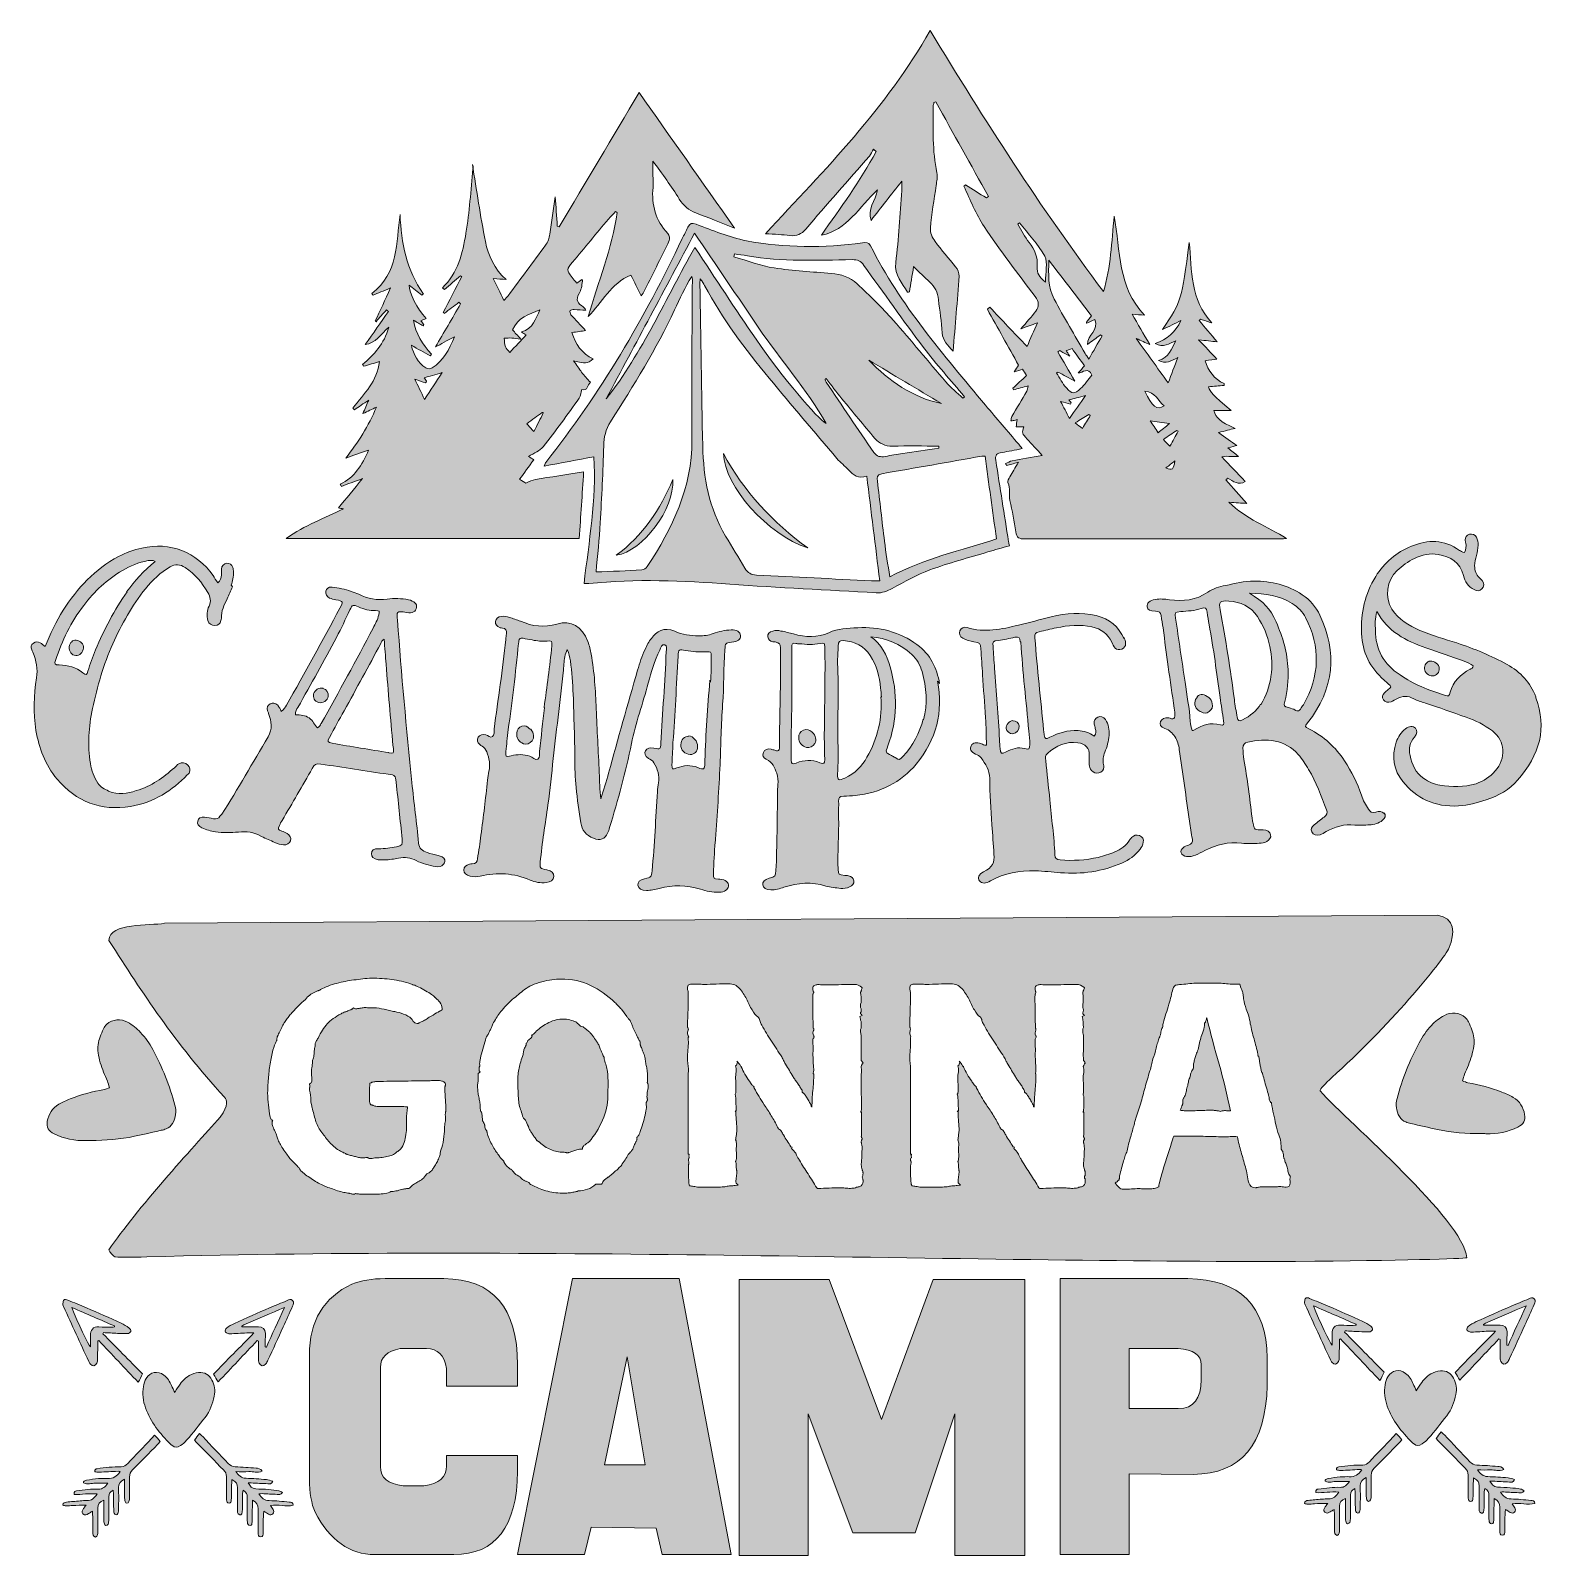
# Model space of a CAD drawing. Header units: inches. Extents: x 53 to 448, y -449 to -51.
import ezdxf

# ---------------------------------------------------------------- set-up
doc = ezdxf.new("R2010")
doc.units = ezdxf.units.IN
doc.header["$MEASUREMENT"] = 0
doc.layers.add('Layer 1', color=7, linetype='Continuous')

# ---------------------------------------------------------------- blocks, each defined once
blk = doc.blocks.new('block 3')
at = {"layer": 'Layer 1', "true_color": 0x0b0b0b}
h = blk.add_hatch(color=28, dxfattribs=at)
h.dxf.hatch_style = 2
edge = h.paths.add_edge_path()
edge.add_spline(control_points=[(73.65, -326.84), (73.07, -327.04), (72.67, -327.25), (72.24, -327.32), (69.2, -327.85), (66.23, -328.64), (63.35, -329.78), (62.34, -330.18), (61.32, -330.61), (60.38, -331.15), (58.69, -332.13), (57.82, -333.76), (57.42, -335.6), (57.11, -337.07), (57.8, -338.21), (59.17, -338.87), (61.81, -340.17), (64.6, -340.73), (67.54, -340.61), (67.94, -340.6), (68.34, -340.56), (68.73, -340.57), (72.58, -340.66), (76.38, -340.26), (80.15, -339.52), (82.48, -339.06), (84.8, -338.48), (87.13, -337.95), (87.56, -337.85), (87.99, -337.73), (88.41, -337.57), (89.13, -337.3), (89.66, -336.84), (90.06, -336.15), (90.94, -334.64), (91.12, -333.07), (90.68, -331.41), (89.34, -326.34), (87.36, -321.52), (84.94, -316.89), (84.09, -315.25), (82.95, -313.8), (81.73, -312.41), (80.77, -311.32), (79.58, -310.5), (78.34, -309.77), (76.66, -308.79), (74.33, -309.02), (72.91, -310.29), (72.55, -310.62), (72.25, -311.04), (72.04, -311.47), (71.71, -312.14), (71.47, -312.85), (71.2, -313.54), (70.66, -314.91), (70.47, -316.31), (70.68, -317.78), (70.92, -319.52), (71.45, -321.17), (72.1, -322.79), (72.41, -323.57), (72.78, -324.33), (73.09, -325.12), (73.29, -325.62), (73.42, -326.14), (73.65, -326.84)], knot_values=[0, 0, 0, 0, 1, 1, 1, 2, 2, 2, 3, 3, 3, 4, 4, 4, 5, 5, 5, 6, 6, 6, 7, 7, 7, 8, 8, 8, 9, 9, 9, 10, 10, 10, 11, 11, 11, 12, 12, 12, 13, 13, 13, 14, 14, 14, 15, 15, 15, 16, 16, 16, 17, 17, 17, 18, 18, 18, 19, 19, 19, 20, 20, 20, 21, 21, 21, 22, 22, 22, 22], degree=3, periodic=1)
at = {"layer": 'Layer 1', "lineweight": 0}
blk.add_open_spline([(73.65, -326.84), (73.07, -327.04), (72.67, -327.25), (72.24, -327.32), (69.2, -327.85), (66.23, -328.64), (63.35, -329.78), (62.34, -330.18), (61.32, -330.61), (60.38, -331.15), (58.69, -332.13), (57.82, -333.76), (57.42, -335.6), (57.11, -337.07), (57.8, -338.21), (59.17, -338.87), (61.81, -340.17), (64.6, -340.73), (67.54, -340.61), (67.94, -340.6), (68.34, -340.56), (68.73, -340.57), (72.58, -340.66), (76.38, -340.26), (80.15, -339.52), (82.48, -339.06), (84.8, -338.48), (87.13, -337.95), (87.56, -337.85), (87.99, -337.73), (88.41, -337.57), (89.13, -337.3), (89.66, -336.84), (90.06, -336.15), (90.94, -334.64), (91.12, -333.07), (90.68, -331.41), (89.34, -326.34), (87.36, -321.52), (84.94, -316.89), (84.09, -315.25), (82.95, -313.8), (81.73, -312.41), (80.77, -311.32), (79.58, -310.5), (78.34, -309.77), (76.66, -308.79), (74.33, -309.02), (72.91, -310.29), (72.55, -310.62), (72.25, -311.04), (72.04, -311.47), (71.71, -312.14), (71.47, -312.85), (71.2, -313.54), (70.66, -314.91), (70.47, -316.31), (70.68, -317.78), (70.92, -319.52), (71.45, -321.17), (72.1, -322.79), (72.41, -323.57), (72.78, -324.33), (73.09, -325.12), (73.29, -325.62), (73.42, -326.14), (73.65, -326.84)], degree=3, knots=[0, 0, 0, 0, 1, 1, 1, 2, 2, 2, 3, 3, 3, 4, 4, 4, 5, 5, 5, 6, 6, 6, 7, 7, 7, 8, 8, 8, 9, 9, 9, 10, 10, 10, 11, 11, 11, 12, 12, 12, 13, 13, 13, 14, 14, 14, 15, 15, 15, 16, 16, 16, 17, 17, 17, 18, 18, 18, 19, 19, 19, 20, 20, 20, 21, 21, 21, 22, 22, 22, 22], dxfattribs=at)
blk = doc.blocks.new('block 4')
at = {"layer": 'Layer 1', "true_color": 0x0b0b0b}
h = blk.add_hatch(color=28, dxfattribs=at)
h.dxf.hatch_style = 2
edge = h.paths.add_edge_path()
edge.add_spline(control_points=[(145.45, -376.61), (145.45, -376.61), (160.77, -376.61), (160.77, -376.61), (173.58, -376.74), (179.98, -384.22), (179.98, -399.06), (179.98, -399.06), (179.98, -404.69), (179.98, -404.69), (179.98, -404.69), (161.49, -404.69), (161.49, -404.69), (161.49, -404.69), (161.49, -400.02), (161.49, -400.02), (160.94, -396.58), (159.21, -394.87), (156.28, -394.87), (156.28, -394.87), (149.4, -394.87), (149.4, -394.87), (145.96, -395.51), (144.24, -397.15), (144.24, -399.78), (144.24, -399.78), (144.24, -425.65), (144.24, -425.65), (144.24, -428.54), (146.22, -430.19), (150.17, -430.61), (150.17, -430.61), (155.56, -430.61), (155.56, -430.61), (159.51, -430.16), (161.49, -428.42), (161.49, -425.4), (161.49, -425.4), (161.49, -422.71), (161.49, -422.71), (161.49, -422.71), (179.98, -422.71), (179.98, -422.71), (179.98, -422.71), (179.98, -426.9), (179.98, -426.9), (179.85, -441.35), (174.31, -448.57), (163.37, -448.57), (163.37, -448.57), (142.75, -448.57), (142.75, -448.57), (136.23, -448.57), (131.06, -444.88), (127.24, -437.49), (126.24, -435.34), (125.75, -432.47), (125.75, -428.87), (125.75, -428.87), (125.75, -396.55), (125.75, -396.55), (125.75, -387.63), (129.44, -381.48), (136.83, -378.1), (139.14, -377.11), (142.01, -376.61), (145.45, -376.61)], knot_values=[0, 0, 0, 0, 1, 1, 1, 2, 2, 2, 3, 3, 3, 4, 4, 4, 5, 5, 5, 6, 6, 6, 7, 7, 7, 8, 8, 8, 9, 9, 9, 10, 10, 10, 11, 11, 11, 12, 12, 12, 13, 13, 13, 14, 14, 14, 15, 15, 15, 16, 16, 16, 17, 17, 17, 18, 18, 18, 19, 19, 19, 20, 20, 20, 21, 21, 21, 22, 22, 22, 22], degree=3, periodic=1)
h = blk.add_hatch(color=28, dxfattribs=at)
h.dxf.hatch_style = 2
h.paths.add_polyline_path([(222.08, -376.61), (235.71, -448.57), (217.65, -448.57), (216.16, -441.68), (199.2, -441.44), (197.47, -448.57), (179.98, -448.57), (194.29, -376.61)])
h.paths.add_polyline_path([(208.55, -396.99), (202.67, -425.16), (213.22, -425.16)])
h = blk.add_hatch(color=28, dxfattribs=at)
h.dxf.hatch_style = 2
h.paths.add_polyline_path([(237.78, -376.85), (261.19, -376.85), (274.87, -413.31), (288.31, -376.85), (312.2, -376.85), (312.2, -448.81), (293.99, -448.81), (293.99, -411.87), (283.64, -442.89), (267.36, -442.89), (255.75, -411.87), (255.75, -448.81), (237.78, -448.81)])
h = blk.add_hatch(color=28, dxfattribs=at)
h.dxf.hatch_style = 2
edge = h.paths.add_edge_path()
edge.add_spline(control_points=[(321.45, -376.61), (321.45, -376.61), (354.73, -376.61), (354.73, -376.61), (368.31, -376.8), (375.2, -383.69), (375.4, -397.28), (375.4, -397.28), (375.4, -404.45), (375.4, -404.45), (375.04, -419.83), (368.62, -427.57), (356.13, -427.67), (356.13, -427.67), (339.41, -427.52), (339.41, -427.52), (339.41, -427.52), (339.41, -448.57), (339.41, -448.57), (339.41, -448.57), (321.45, -448.57), (321.45, -448.57), (321.45, -448.57), (321.45, -376.61), (321.45, -376.61)], knot_values=[0, 0, 0, 0, 1, 1, 1, 2, 2, 2, 3, 3, 3, 4, 4, 4, 5, 5, 5, 6, 6, 6, 7, 7, 7, 8, 8, 8, 8], degree=3, periodic=1)
edge = h.paths.add_edge_path()
edge.add_spline(control_points=[(339.41, -394.87), (339.41, -394.87), (339.41, -410.52), (339.41, -410.52), (339.41, -410.52), (352.23, -410.52), (352.23, -410.52), (356.21, -410.49), (358.2, -407.97), (358.2, -402.96), (358.2, -402.93), (358.19, -401.63), (358.18, -399.08), (358.16, -396.53), (356.18, -395.12), (352.23, -394.87), (352.23, -394.87), (339.41, -394.87), (339.41, -394.87)], knot_values=[0, 0, 0, 0, 1, 1, 1, 2, 2, 2, 3, 3, 3, 4, 4, 4, 5, 5, 5, 6, 6, 6, 6], degree=3, periodic=1)
at = {"layer": 'Layer 1', "lineweight": 0}
for points in [[(222.08, -376.61), (235.71, -448.57), (217.65, -448.57), (216.16, -441.68), (199.2, -441.44), (197.47, -448.57), (179.98, -448.57), (194.29, -376.61), (222.08, -376.61)], [(237.78, -376.85), (261.19, -376.85), (274.87, -413.31), (288.31, -376.85), (312.2, -376.85), (312.2, -448.81), (293.99, -448.81), (293.99, -411.87), (283.64, -442.89), (267.36, -442.89), (255.75, -411.87), (255.75, -448.81), (237.78, -448.81), (237.78, -376.85)], [(208.55, -396.99), (202.67, -425.16), (213.22, -425.16), (208.55, -396.99)]]:
    blk.add_lwpolyline(points, dxfattribs=at)
for points, knots in [([(145.45, -376.61), (145.45, -376.61), (160.77, -376.61), (160.77, -376.61), (173.58, -376.74), (179.98, -384.22), (179.98, -399.06), (179.98, -399.06), (179.98, -404.69), (179.98, -404.69), (179.98, -404.69), (161.49, -404.69), (161.49, -404.69), (161.49, -404.69), (161.49, -400.02), (161.49, -400.02), (160.94, -396.58), (159.21, -394.87), (156.28, -394.87), (156.28, -394.87), (149.4, -394.87), (149.4, -394.87), (145.96, -395.51), (144.24, -397.15), (144.24, -399.78), (144.24, -399.78), (144.24, -425.65), (144.24, -425.65), (144.24, -428.54), (146.22, -430.19), (150.17, -430.61), (150.17, -430.61), (155.56, -430.61), (155.56, -430.61), (159.51, -430.16), (161.49, -428.42), (161.49, -425.4), (161.49, -425.4), (161.49, -422.71), (161.49, -422.71), (161.49, -422.71), (179.98, -422.71), (179.98, -422.71), (179.98, -422.71), (179.98, -426.9), (179.98, -426.9), (179.85, -441.35), (174.31, -448.57), (163.37, -448.57), (163.37, -448.57), (142.75, -448.57), (142.75, -448.57), (136.23, -448.57), (131.06, -444.88), (127.24, -437.49), (126.24, -435.34), (125.75, -432.47), (125.75, -428.87), (125.75, -428.87), (125.75, -396.55), (125.75, -396.55), (125.75, -387.63), (129.44, -381.48), (136.83, -378.1), (139.14, -377.11), (142.01, -376.61), (145.45, -376.61)], [0, 0, 0, 0, 1, 1, 1, 2, 2, 2, 3, 3, 3, 4, 4, 4, 5, 5, 5, 6, 6, 6, 7, 7, 7, 8, 8, 8, 9, 9, 9, 10, 10, 10, 11, 11, 11, 12, 12, 12, 13, 13, 13, 14, 14, 14, 15, 15, 15, 16, 16, 16, 17, 17, 17, 18, 18, 18, 19, 19, 19, 20, 20, 20, 21, 21, 21, 22, 22, 22, 22]), ([(321.45, -376.61), (321.45, -376.61), (354.73, -376.61), (354.73, -376.61), (368.31, -376.8), (375.2, -383.69), (375.4, -397.28), (375.4, -397.28), (375.4, -404.45), (375.4, -404.45), (375.04, -419.83), (368.62, -427.57), (356.13, -427.67), (356.13, -427.67), (339.41, -427.52), (339.41, -427.52), (339.41, -427.52), (339.41, -448.57), (339.41, -448.57), (339.41, -448.57), (321.45, -448.57), (321.45, -448.57), (321.45, -448.57), (321.45, -376.61), (321.45, -376.61)], [0, 0, 0, 0, 1, 1, 1, 2, 2, 2, 3, 3, 3, 4, 4, 4, 5, 5, 5, 6, 6, 6, 7, 7, 7, 8, 8, 8, 8]), ([(339.41, -394.87), (339.41, -394.87), (339.41, -410.52), (339.41, -410.52), (339.41, -410.52), (352.23, -410.52), (352.23, -410.52), (356.21, -410.49), (358.2, -407.97), (358.2, -402.96), (358.2, -402.93), (358.19, -401.63), (358.18, -399.08), (358.16, -396.53), (356.18, -395.12), (352.23, -394.87), (352.23, -394.87), (339.41, -394.87), (339.41, -394.87)], [0, 0, 0, 0, 1, 1, 1, 2, 2, 2, 3, 3, 3, 4, 4, 4, 5, 5, 5, 6, 6, 6, 6])]:
    blk.add_open_spline(points, degree=3, knots=knots, dxfattribs=at)
blk = doc.blocks.new('block 6')
at = {"layer": 'Layer 1', "true_color": 0x0b0b0b}
h = blk.add_hatch(color=28, dxfattribs=at)
h.dxf.hatch_style = 2
edge = h.paths.add_edge_path()
edge.add_spline(control_points=[(105.66, -196.21), (105.19, -197.31), (104.75, -198.32), (104.31, -199.33), (103.52, -200.97), (102.72, -202.6), (102.82, -204.44), (102.77, -204.63), (102.73, -204.82), (102.68, -205.02), (102.48, -205.88), (101.95, -206.36), (101.1, -206.36), (100.26, -206.37), (99.52, -205.89), (99.3, -205.03), (98.98, -203.74), (98.97, -202.43), (99.57, -201.25), (100.19, -199.98), (99.92, -198.91), (99.26, -197.74), (97.78, -195.16), (95.95, -192.89), (93.35, -191.22), (92, -190.37), (90.78, -190.26), (89.44, -191.03), (86.86, -192.5), (84.86, -194.51), (82.99, -196.76), (79.49, -201.13), (76.77, -205.99), (74.5, -211.08), (72.03, -216.52), (70.45, -222.21), (69.2, -227.99), (68.23, -232.73), (67.81, -237.51), (68.67, -242.33), (68.98, -244.15), (69.56, -245.83), (70.62, -247.43), (71.27, -248.42), (72.27, -248.99), (73.4, -249.49), (75.96, -250.66), (78.27, -250.13), (80.62, -249.39), (84.55, -248.24), (87.7, -245.96), (90.54, -243.4), (90.95, -243.1), (91.28, -242.67), (91.69, -242.36), (92.46, -241.93), (93.43, -242.06), (94.06, -242.71), (94.69, -243.36), (94.75, -244.08), (94.36, -244.8), (94.21, -244.97), (94.06, -245.13), (93.91, -245.3), (89.95, -249.33), (85.24, -252.47), (79.14, -253.49), (71.36, -254.79), (64.91, -252.25), (59.99, -246.37), (56.78, -242.6), (55.29, -238.26), (54.46, -233.71), (53.67, -229.07), (53.91, -224.51), (54.6, -219.99), (54.94, -217.73), (54.62, -215.48), (53.61, -213.32), (53.57, -213.1), (53.42, -212.85), (53.37, -212.63), (53.04, -211.91), (53.11, -211.31), (53.79, -210.9), (54.37, -210.47), (55.04, -210.46), (55.59, -210.84), (55.96, -211.05), (56.31, -211.36), (56.84, -211.83), (58.19, -208.44), (59.69, -205.29), (61.55, -202.36), (65.23, -196.58), (69.8, -191.68), (76.01, -188.32), (77.88, -187.31), (79.97, -186.57), (82.07, -186.12), (89.42, -184.46), (96.3, -187.12), (100.63, -193.31), (101.01, -193.91), (101.38, -194.5), (101.84, -195.22), (102.59, -194.69), (102.77, -193.92), (102.85, -193.13), (102.86, -192.63), (102.78, -192.1), (102.8, -191.6), (102.9, -190.72), (103.43, -190.24), (104.18, -190.11), (104.93, -189.98), (105.54, -190.43), (105.78, -191.19), (105.91, -191.52), (105.92, -191.93), (105.93, -192.33), (105.96, -193.55), (105.79, -194.73), (105.33, -195.83), (105.44, -195.96), (105.55, -196.08), (105.66, -196.21)], knot_values=[0, 0, 0, 0, 1, 1, 1, 2, 2, 2, 3, 3, 3, 4, 4, 4, 5, 5, 5, 6, 6, 6, 7, 7, 7, 8, 8, 8, 9, 9, 9, 10, 10, 10, 11, 11, 11, 12, 12, 12, 13, 13, 13, 14, 14, 14, 15, 15, 15, 16, 16, 16, 17, 17, 17, 18, 18, 18, 19, 19, 19, 20, 20, 20, 21, 21, 21, 22, 22, 22, 23, 23, 23, 24, 24, 24, 25, 25, 25, 26, 26, 26, 27, 27, 27, 28, 28, 28, 29, 29, 29, 30, 30, 30, 31, 31, 31, 32, 32, 32, 33, 33, 33, 34, 34, 34, 35, 35, 35, 36, 36, 36, 37, 37, 37, 38, 38, 38, 39, 39, 39, 40, 40, 40, 41, 41, 41, 42, 42, 42, 42], degree=3, periodic=1)
edge = h.paths.add_edge_path()
edge.add_spline(control_points=[(78.1, -197.58), (80.17, -194.68), (82.57, -192.07), (85.53, -189.6), (84.8, -189.2), (84.23, -189.36), (83.69, -189.41), (81.26, -189.88), (79.04, -190.7), (76.99, -191.97), (72.96, -194.31), (69.7, -197.47), (66.92, -201.07), (63.6, -205.43), (61.27, -210.28), (59.53, -215.41), (59.26, -216.35), (59.41, -216.6), (60.51, -216.62), (62.82, -216.69), (64.89, -217.18), (66.67, -218.71), (67.49, -219.34), (67.74, -219.21), (68.01, -218.27), (68.54, -216.37), (69.28, -214.53), (70.01, -212.7), (72.17, -207.37), (74.88, -202.31), (78.22, -197.51), (78.18, -197.54), (78.14, -197.56), (78.1, -197.58)], knot_values=[0, 0, 0, 0, 1, 1, 1, 2, 2, 2, 3, 3, 3, 4, 4, 4, 5, 5, 5, 6, 6, 6, 7, 7, 7, 8, 8, 8, 9, 9, 9, 10, 10, 10, 11, 11, 11, 11], degree=3, periodic=1)
edge = h.paths.add_edge_path()
edge.add_spline(control_points=[(66.76, -212.59), (66.43, -213.73), (65.48, -214.38), (64.46, -214.08), (63.44, -213.79), (62.9, -212.61), (63.23, -211.47), (63.54, -210.43), (64.33, -209.95), (65.35, -210.24), (66.46, -210.56), (67.05, -211.55), (66.76, -212.59)], knot_values=[0, 0, 0, 0, 1, 1, 1, 2, 2, 2, 3, 3, 3, 4, 4, 4, 4], degree=3, periodic=1)
at = {"layer": 'Layer 1', "lineweight": 0}
for points, knots in [([(105.66, -196.21), (105.19, -197.31), (104.75, -198.32), (104.31, -199.33), (103.52, -200.97), (102.72, -202.6), (102.82, -204.44), (102.77, -204.63), (102.73, -204.82), (102.68, -205.02), (102.48, -205.88), (101.95, -206.36), (101.1, -206.36), (100.26, -206.37), (99.52, -205.89), (99.3, -205.03), (98.98, -203.74), (98.97, -202.43), (99.57, -201.25), (100.19, -199.98), (99.92, -198.91), (99.26, -197.74), (97.78, -195.16), (95.95, -192.89), (93.35, -191.22), (92, -190.37), (90.78, -190.26), (89.44, -191.03), (86.86, -192.5), (84.86, -194.51), (82.99, -196.76), (79.49, -201.13), (76.77, -205.99), (74.5, -211.08), (72.03, -216.52), (70.45, -222.21), (69.2, -227.99), (68.23, -232.73), (67.81, -237.51), (68.67, -242.33), (68.98, -244.15), (69.56, -245.83), (70.62, -247.43), (71.27, -248.42), (72.27, -248.99), (73.4, -249.49), (75.96, -250.66), (78.27, -250.13), (80.62, -249.39), (84.55, -248.24), (87.7, -245.96), (90.54, -243.4), (90.95, -243.1), (91.28, -242.67), (91.69, -242.36), (92.46, -241.93), (93.43, -242.06), (94.06, -242.71), (94.69, -243.36), (94.75, -244.08), (94.36, -244.8), (94.21, -244.97), (94.06, -245.13), (93.91, -245.3), (89.95, -249.33), (85.24, -252.47), (79.14, -253.49), (71.36, -254.79), (64.91, -252.25), (59.99, -246.37), (56.78, -242.6), (55.29, -238.26), (54.46, -233.71), (53.67, -229.07), (53.91, -224.51), (54.6, -219.99), (54.94, -217.73), (54.62, -215.48), (53.61, -213.32), (53.57, -213.1), (53.42, -212.85), (53.37, -212.63), (53.04, -211.91), (53.11, -211.31), (53.79, -210.9), (54.37, -210.47), (55.04, -210.46), (55.59, -210.84), (55.96, -211.05), (56.31, -211.36), (56.84, -211.83), (58.19, -208.44), (59.69, -205.29), (61.55, -202.36), (65.23, -196.58), (69.8, -191.68), (76.01, -188.32), (77.88, -187.31), (79.97, -186.57), (82.07, -186.12), (89.42, -184.46), (96.3, -187.12), (100.63, -193.31), (101.01, -193.91), (101.38, -194.5), (101.84, -195.22), (102.59, -194.69), (102.77, -193.92), (102.85, -193.13), (102.86, -192.63), (102.78, -192.1), (102.8, -191.6), (102.9, -190.72), (103.43, -190.24), (104.18, -190.11), (104.93, -189.98), (105.54, -190.43), (105.78, -191.19), (105.91, -191.52), (105.92, -191.93), (105.93, -192.33), (105.96, -193.55), (105.79, -194.73), (105.33, -195.83), (105.44, -195.96), (105.55, -196.08), (105.66, -196.21)], [0, 0, 0, 0, 1, 1, 1, 2, 2, 2, 3, 3, 3, 4, 4, 4, 5, 5, 5, 6, 6, 6, 7, 7, 7, 8, 8, 8, 9, 9, 9, 10, 10, 10, 11, 11, 11, 12, 12, 12, 13, 13, 13, 14, 14, 14, 15, 15, 15, 16, 16, 16, 17, 17, 17, 18, 18, 18, 19, 19, 19, 20, 20, 20, 21, 21, 21, 22, 22, 22, 23, 23, 23, 24, 24, 24, 25, 25, 25, 26, 26, 26, 27, 27, 27, 28, 28, 28, 29, 29, 29, 30, 30, 30, 31, 31, 31, 32, 32, 32, 33, 33, 33, 34, 34, 34, 35, 35, 35, 36, 36, 36, 37, 37, 37, 38, 38, 38, 39, 39, 39, 40, 40, 40, 41, 41, 41, 42, 42, 42, 42]), ([(78.1, -197.58), (80.17, -194.68), (82.57, -192.07), (85.53, -189.6), (84.8, -189.2), (84.23, -189.36), (83.69, -189.41), (81.26, -189.88), (79.04, -190.7), (76.99, -191.97), (72.96, -194.31), (69.7, -197.47), (66.92, -201.07), (63.6, -205.43), (61.27, -210.28), (59.53, -215.41), (59.26, -216.35), (59.41, -216.6), (60.51, -216.62), (62.82, -216.69), (64.89, -217.18), (66.67, -218.71), (67.49, -219.34), (67.74, -219.21), (68.01, -218.27), (68.54, -216.37), (69.28, -214.53), (70.01, -212.7), (72.17, -207.37), (74.88, -202.31), (78.22, -197.51), (78.18, -197.54), (78.14, -197.56), (78.1, -197.58)], [0, 0, 0, 0, 1, 1, 1, 2, 2, 2, 3, 3, 3, 4, 4, 4, 5, 5, 5, 6, 6, 6, 7, 7, 7, 8, 8, 8, 9, 9, 9, 10, 10, 10, 11, 11, 11, 11]), ([(66.76, -212.59), (66.43, -213.73), (65.48, -214.38), (64.46, -214.08), (63.44, -213.79), (62.9, -212.61), (63.23, -211.47), (63.54, -210.43), (64.33, -209.95), (65.35, -210.24), (66.46, -210.56), (67.05, -211.55), (66.76, -212.59)], [0, 0, 0, 0, 1, 1, 1, 2, 2, 2, 3, 3, 3, 4, 4, 4, 4])]:
    blk.add_open_spline(points, degree=3, knots=knots, dxfattribs=at)
blk = doc.blocks.new('block 7')
at = {"layer": 'Layer 1', "true_color": 0x0b0b0b}
h = blk.add_hatch(color=28, dxfattribs=at)
h.dxf.hatch_style = 2
edge = h.paths.add_edge_path()
edge.add_spline(control_points=[(160.88, -267.09), (161.15, -267.62), (161.09, -268.11), (160.7, -268.56), (160.17, -269.19), (159.48, -269.4), (158.61, -269.18), (156.87, -268.86), (155.14, -268.43), (153.58, -267.62), (152.12, -266.83), (150.59, -266.62), (148.98, -266.98), (147.83, -267.21), (146.57, -267.43), (145.33, -267.44), (144.77, -267.46), (144.21, -267.47), (143.66, -267.39), (142.45, -267.21), (141.87, -266.62), (141.88, -265.83), (141.89, -265.03), (142.54, -264.44), (143.76, -264.52), (145.42, -264.57), (146.91, -264.3), (148.4, -264.01), (150.01, -263.65), (150.02, -263.55), (149.91, -262.04), (149.39, -257.1), (148.91, -252.16), (148.34, -247.2), (148.17, -245.38), (148.17, -245.39), (146.26, -245.1), (140.42, -244.31), (134.61, -243.25), (128.75, -242.5), (127.25, -242.33), (127.13, -242.4), (126.48, -243.59), (123.9, -248.12), (121.29, -252.63), (118.64, -257.14), (118.33, -257.58), (118.13, -258.04), (117.93, -258.51), (117.42, -259.41), (117.51, -259.53), (118.56, -259.93), (118.97, -260.11), (119.5, -260.31), (119.9, -260.58), (120.6, -261.01), (121.04, -261.69), (120.79, -262.45), (120.54, -263.2), (119.9, -263.58), (119.01, -263.52), (118.23, -263.47), (117.48, -263.23), (116.76, -262.89), (115.61, -262.37), (114.34, -261.92), (113.22, -261.3), (111.29, -260.22), (109.32, -259.92), (107.22, -260.19), (105.26, -260.39), (103.22, -260.36), (101.22, -260.13), (100, -259.97), (98.85, -259.52), (97.7, -259.07), (96.85, -258.78), (96.46, -257.98), (96.61, -257.31), (96.76, -256.64), (97.43, -256.18), (98.42, -256.3), (99.2, -256.37), (99.95, -256.54), (100.71, -256.7), (101.47, -256.87), (102.07, -256.69), (102.43, -256.07), (102.58, -255.9), (102.73, -255.73), (102.88, -255.56), (107.12, -248.92), (110.98, -242.08), (114.96, -235.36), (116.14, -233.29), (115.88, -231.33), (115.11, -229.27), (115.05, -229.05), (114.88, -228.82), (114.81, -228.6), (114.56, -227.75), (114.8, -227.1), (115.52, -226.74), (116.13, -226.36), (116.85, -226.51), (117.48, -227.14), (117.65, -227.37), (117.82, -227.61), (117.99, -227.84), (118.15, -228.08), (118.2, -228.38), (118.35, -228.72), (119.21, -228.18), (119.43, -227.62), (119.75, -227.09), (124.52, -218.7), (129.16, -210.27), (133.69, -201.79), (134.62, -200.06), (134.61, -200.07), (132.65, -199.6), (132.06, -199.49), (131.47, -199.38), (130.99, -199.19), (130.24, -198.85), (129.87, -198.08), (130, -197.4), (130.13, -196.73), (130.73, -196.24), (131.63, -196.31), (133.33, -196.53), (135, -196.83), (136.62, -197.43), (137.29, -197.65), (137.96, -197.87), (138.62, -198.18), (140.93, -199.49), (143.44, -199.71), (146.02, -199.44), (147.88, -199.24), (149.7, -199.23), (151.56, -199.62), (153.03, -199.95), (153.83, -200.67), (153.68, -201.64), (153.52, -202.71), (152.64, -203.17), (151.05, -202.93), (148.27, -202.5), (148.54, -202.73), (148.7, -204.95), (149.74, -219.06), (150.99, -233.18), (152.45, -247.3), (153, -252.55), (153.69, -257.81), (154.2, -263.04), (154.34, -264.45), (155.13, -265.15), (156.42, -265.52), (157.38, -265.85), (158.35, -266.08), (159.32, -266.3), (160.07, -266.49), (160.7, -266.77), (161.07, -267.41), (161.01, -267.31), (160.95, -267.2), (160.88, -267.09)], knot_values=[0, 0, 0, 0, 1, 1, 1, 2, 2, 2, 3, 3, 3, 4, 4, 4, 5, 5, 5, 6, 6, 6, 7, 7, 7, 8, 8, 8, 9, 9, 9, 10, 10, 10, 11, 11, 11, 12, 12, 12, 13, 13, 13, 14, 14, 14, 15, 15, 15, 16, 16, 16, 17, 17, 17, 18, 18, 18, 19, 19, 19, 20, 20, 20, 21, 21, 21, 22, 22, 22, 23, 23, 23, 24, 24, 24, 25, 25, 25, 26, 26, 26, 27, 27, 27, 28, 28, 28, 29, 29, 29, 30, 30, 30, 31, 31, 31, 32, 32, 32, 33, 33, 33, 34, 34, 34, 35, 35, 35, 36, 36, 36, 37, 37, 37, 38, 38, 38, 39, 39, 39, 40, 40, 40, 41, 41, 41, 42, 42, 42, 43, 43, 43, 44, 44, 44, 45, 45, 45, 46, 46, 46, 47, 47, 47, 48, 48, 48, 49, 49, 49, 50, 50, 50, 51, 51, 51, 52, 52, 52, 53, 53, 53, 54, 54, 54, 55, 55, 55, 56, 56, 56, 56], degree=3, periodic=1)
edge = h.paths.add_edge_path()
edge.add_spline(control_points=[(128.82, -231.91), (133.44, -223.65), (137.94, -215.35), (142.32, -207), (142.91, -205.91), (143.51, -204.81), (143.82, -203.56), (144.08, -202.61), (144.01, -202.4), (142.98, -202.43), (141.45, -202.47), (139.97, -202.11), (138.55, -201.47), (137.14, -200.82), (136.92, -200.88), (136.27, -202.26), (135.12, -204.65), (134.07, -207.06), (132.81, -209.43), (129.52, -215.54), (126.16, -221.62), (122.75, -227.67), (122.43, -228.21), (122, -228.73), (122.15, -229.66), (123.44, -229.61), (124.61, -229.73), (125.66, -230.43), (126.71, -231.12), (127.03, -232.28), (127.86, -233.04), (128.45, -232.75), (128.54, -232.26), (128.72, -231.89), (128.75, -231.9), (128.79, -231.91), (128.82, -231.91)], knot_values=[0, 0, 0, 0, 1, 1, 1, 2, 2, 2, 3, 3, 3, 4, 4, 4, 5, 5, 5, 6, 6, 6, 7, 7, 7, 8, 8, 8, 9, 9, 9, 10, 10, 10, 11, 11, 11, 12, 12, 12, 12], degree=3, periodic=1)
edge = h.paths.add_edge_path()
edge.add_spline(control_points=[(129.21, -222.78), (130.24, -222.97), (130.81, -223.87), (130.64, -224.84), (130.45, -225.91), (129.24, -226.69), (128.12, -226.38), (127.11, -226.09), (126.55, -225.09), (126.83, -224.14), (127.14, -223.1), (128.22, -222.4), (129.33, -222.7), (129.29, -222.73), (129.25, -222.75), (129.21, -222.78)], knot_values=[0, 0, 0, 0, 1, 1, 1, 2, 2, 2, 3, 3, 3, 4, 4, 4, 5, 5, 5, 5], degree=3, periodic=1)
edge = h.paths.add_edge_path()
edge.add_spline(control_points=[(146.46, -239.55), (147.62, -239.73), (147.75, -239.55), (147.69, -238.55), (147.63, -238.24), (147.57, -237.93), (147.51, -237.62), (146.87, -230.56), (146.28, -223.5), (145.74, -216.44), (145.56, -214.31), (145.38, -212.19), (145.24, -209.88), (144.58, -210.17), (144.5, -210.65), (144.33, -211.03), (141.2, -216.9), (138.01, -222.74), (134.77, -228.57), (133.52, -230.85), (132.26, -233.13), (130.98, -235.5), (130.35, -236.59), (130.42, -236.8), (131.68, -237.02), (136.6, -237.89), (141.54, -238.7), (146.48, -239.46), (146.47, -239.49), (146.47, -239.52), (146.46, -239.55)], knot_values=[0, 0, 0, 0, 1, 1, 1, 2, 2, 2, 3, 3, 3, 4, 4, 4, 5, 5, 5, 6, 6, 6, 7, 7, 7, 8, 8, 8, 9, 9, 9, 10, 10, 10, 10], degree=3, periodic=1)
at = {"layer": 'Layer 1', "lineweight": 0}
for points, knots in [([(160.88, -267.09), (161.15, -267.62), (161.09, -268.11), (160.7, -268.56), (160.17, -269.19), (159.48, -269.4), (158.61, -269.18), (156.87, -268.86), (155.14, -268.43), (153.58, -267.62), (152.12, -266.83), (150.59, -266.62), (148.98, -266.98), (147.83, -267.21), (146.57, -267.43), (145.33, -267.44), (144.77, -267.46), (144.21, -267.47), (143.66, -267.39), (142.45, -267.21), (141.87, -266.62), (141.88, -265.83), (141.89, -265.03), (142.54, -264.44), (143.76, -264.52), (145.42, -264.57), (146.91, -264.3), (148.4, -264.01), (150.01, -263.65), (150.02, -263.55), (149.91, -262.04), (149.39, -257.1), (148.91, -252.16), (148.34, -247.2), (148.17, -245.38), (148.17, -245.39), (146.26, -245.1), (140.42, -244.31), (134.61, -243.25), (128.75, -242.5), (127.25, -242.33), (127.13, -242.4), (126.48, -243.59), (123.9, -248.12), (121.29, -252.63), (118.64, -257.14), (118.33, -257.58), (118.13, -258.04), (117.93, -258.51), (117.42, -259.41), (117.51, -259.53), (118.56, -259.93), (118.97, -260.11), (119.5, -260.31), (119.9, -260.58), (120.6, -261.01), (121.04, -261.69), (120.79, -262.45), (120.54, -263.2), (119.9, -263.58), (119.01, -263.52), (118.23, -263.47), (117.48, -263.23), (116.76, -262.89), (115.61, -262.37), (114.34, -261.92), (113.22, -261.3), (111.29, -260.22), (109.32, -259.92), (107.22, -260.19), (105.26, -260.39), (103.22, -260.36), (101.22, -260.13), (100, -259.97), (98.85, -259.52), (97.7, -259.07), (96.85, -258.78), (96.46, -257.98), (96.61, -257.31), (96.76, -256.64), (97.43, -256.18), (98.42, -256.3), (99.2, -256.37), (99.95, -256.54), (100.71, -256.7), (101.47, -256.87), (102.07, -256.69), (102.43, -256.07), (102.58, -255.9), (102.73, -255.73), (102.88, -255.56), (107.12, -248.92), (110.98, -242.08), (114.96, -235.36), (116.14, -233.29), (115.88, -231.33), (115.11, -229.27), (115.05, -229.05), (114.88, -228.82), (114.81, -228.6), (114.56, -227.75), (114.8, -227.1), (115.52, -226.74), (116.13, -226.36), (116.85, -226.51), (117.48, -227.14), (117.65, -227.37), (117.82, -227.61), (117.99, -227.84), (118.15, -228.08), (118.2, -228.38), (118.35, -228.72), (119.21, -228.18), (119.43, -227.62), (119.75, -227.09), (124.52, -218.7), (129.16, -210.27), (133.69, -201.79), (134.62, -200.06), (134.61, -200.07), (132.65, -199.6), (132.06, -199.49), (131.47, -199.38), (130.99, -199.19), (130.24, -198.85), (129.87, -198.08), (130, -197.4), (130.13, -196.73), (130.73, -196.24), (131.63, -196.31), (133.33, -196.53), (135, -196.83), (136.62, -197.43), (137.29, -197.65), (137.96, -197.87), (138.62, -198.18), (140.93, -199.49), (143.44, -199.71), (146.02, -199.44), (147.88, -199.24), (149.7, -199.23), (151.56, -199.62), (153.03, -199.95), (153.83, -200.67), (153.68, -201.64), (153.52, -202.71), (152.64, -203.17), (151.05, -202.93), (148.27, -202.5), (148.54, -202.73), (148.7, -204.95), (149.74, -219.06), (150.99, -233.18), (152.45, -247.3), (153, -252.55), (153.69, -257.81), (154.2, -263.04), (154.34, -264.45), (155.13, -265.15), (156.42, -265.52), (157.38, -265.85), (158.35, -266.08), (159.32, -266.3), (160.07, -266.49), (160.7, -266.77), (161.07, -267.41), (161.01, -267.31), (160.95, -267.2), (160.88, -267.09)], [0, 0, 0, 0, 1, 1, 1, 2, 2, 2, 3, 3, 3, 4, 4, 4, 5, 5, 5, 6, 6, 6, 7, 7, 7, 8, 8, 8, 9, 9, 9, 10, 10, 10, 11, 11, 11, 12, 12, 12, 13, 13, 13, 14, 14, 14, 15, 15, 15, 16, 16, 16, 17, 17, 17, 18, 18, 18, 19, 19, 19, 20, 20, 20, 21, 21, 21, 22, 22, 22, 23, 23, 23, 24, 24, 24, 25, 25, 25, 26, 26, 26, 27, 27, 27, 28, 28, 28, 29, 29, 29, 30, 30, 30, 31, 31, 31, 32, 32, 32, 33, 33, 33, 34, 34, 34, 35, 35, 35, 36, 36, 36, 37, 37, 37, 38, 38, 38, 39, 39, 39, 40, 40, 40, 41, 41, 41, 42, 42, 42, 43, 43, 43, 44, 44, 44, 45, 45, 45, 46, 46, 46, 47, 47, 47, 48, 48, 48, 49, 49, 49, 50, 50, 50, 51, 51, 51, 52, 52, 52, 53, 53, 53, 54, 54, 54, 55, 55, 55, 56, 56, 56, 56]), ([(128.82, -231.91), (133.44, -223.65), (137.94, -215.35), (142.32, -207), (142.91, -205.91), (143.51, -204.81), (143.82, -203.56), (144.08, -202.61), (144.01, -202.4), (142.98, -202.43), (141.45, -202.47), (139.97, -202.11), (138.55, -201.47), (137.14, -200.82), (136.92, -200.88), (136.27, -202.26), (135.12, -204.65), (134.07, -207.06), (132.81, -209.43), (129.52, -215.54), (126.16, -221.62), (122.75, -227.67), (122.43, -228.21), (122, -228.73), (122.15, -229.66), (123.44, -229.61), (124.61, -229.73), (125.66, -230.43), (126.71, -231.12), (127.03, -232.28), (127.86, -233.04), (128.45, -232.75), (128.54, -232.26), (128.72, -231.89), (128.75, -231.9), (128.79, -231.91), (128.82, -231.91)], [0, 0, 0, 0, 1, 1, 1, 2, 2, 2, 3, 3, 3, 4, 4, 4, 5, 5, 5, 6, 6, 6, 7, 7, 7, 8, 8, 8, 9, 9, 9, 10, 10, 10, 11, 11, 11, 12, 12, 12, 12]), ([(146.46, -239.55), (147.62, -239.73), (147.75, -239.55), (147.69, -238.55), (147.63, -238.24), (147.57, -237.93), (147.51, -237.62), (146.87, -230.56), (146.28, -223.5), (145.74, -216.44), (145.56, -214.31), (145.38, -212.19), (145.24, -209.88), (144.58, -210.17), (144.5, -210.65), (144.33, -211.03), (141.2, -216.9), (138.01, -222.74), (134.77, -228.57), (133.52, -230.85), (132.26, -233.13), (130.98, -235.5), (130.35, -236.59), (130.42, -236.8), (131.68, -237.02), (136.6, -237.89), (141.54, -238.7), (146.48, -239.46), (146.47, -239.49), (146.47, -239.52), (146.46, -239.55)], [0, 0, 0, 0, 1, 1, 1, 2, 2, 2, 3, 3, 3, 4, 4, 4, 5, 5, 5, 6, 6, 6, 7, 7, 7, 8, 8, 8, 9, 9, 9, 10, 10, 10, 10]), ([(129.21, -222.78), (130.24, -222.97), (130.81, -223.87), (130.64, -224.84), (130.45, -225.91), (129.24, -226.69), (128.12, -226.38), (127.11, -226.09), (126.55, -225.09), (126.83, -224.14), (127.14, -223.1), (128.22, -222.4), (129.33, -222.7), (129.29, -222.73), (129.25, -222.75), (129.21, -222.78)], [0, 0, 0, 0, 1, 1, 1, 2, 2, 2, 3, 3, 3, 4, 4, 4, 5, 5, 5, 5])]:
    blk.add_open_spline(points, degree=3, knots=knots, dxfattribs=at)
blk = doc.blocks.new('block 8')
at = {"layer": 'Layer 1', "true_color": 0x0b0b0b}
h = blk.add_hatch(color=28, dxfattribs=at)
h.dxf.hatch_style = 2
edge = h.paths.add_edge_path()
edge.add_spline(control_points=[(231.49, -262.78), (231.32, -265.53), (231.14, -268.29), (231.08, -271.04), (231.05, -272.32), (231.05, -272.32), (232.37, -272.45), (232.48, -272.45), (232.59, -272.45), (232.7, -272.45), (234.24, -272.58), (235.1, -273.29), (234.98, -274.27), (234.85, -275.25), (233.96, -275.83), (232.51, -275.89), (230.85, -275.96), (229.2, -275.62), (227.67, -275.09), (224.05, -273.9), (220.53, -273.97), (216.94, -274.9), (215.83, -275.14), (214.71, -275.39), (213.6, -275.43), (212.37, -275.47), (211.52, -274.93), (211.34, -274.04), (211.27, -273.25), (211.85, -272.69), (213.08, -272.35), (214.87, -271.95), (214.87, -271.95), (215.06, -270.28), (215.71, -263.42), (216.02, -256.54), (216.45, -249.66), (216.48, -248.87), (216.63, -248.09), (216.77, -247.31), (217.06, -245.45), (216.5, -243.75), (215.53, -242.13), (215.24, -241.53), (214.62, -241.3), (214.11, -240.98), (213.19, -240.34), (213.02, -239.64), (213.37, -238.97), (213.72, -238.3), (214.46, -238.04), (215.5, -238.29), (217.27, -238.67), (217.27, -238.67), (217.34, -237), (217.71, -229.03), (218.48, -221.09), (218.73, -213.12), (218.76, -212.54), (219.1, -211.57), (218.41, -211.34), (217.52, -211.1), (217.37, -212.18), (217.04, -212.75), (215.7, -215.54), (214.83, -218.45), (214.07, -221.37), (212.68, -226.62), (210.74, -231.73), (209.69, -237.1), (208.22, -244.5), (206.19, -251.77), (203.99, -259.03), (203.86, -259.51), (203.72, -260), (203.47, -260.47), (202.83, -262.01), (201.48, -262.51), (199.79, -261.8), (197.77, -261.07), (196.79, -259.61), (196.49, -257.82), (195.96, -254.72), (195.56, -251.63), (195.26, -248.55), (194.7, -243.37), (195.01, -238.26), (194.79, -233.11), (194.53, -227.27), (194.6, -221.35), (193.76, -215.55), (193.64, -214.55), (193.42, -213.55), (192.89, -212.61), (192.38, -213.85), (192.17, -215.12), (192.06, -216.39), (191.45, -224.64), (190.11, -232.82), (189.28, -241.04), (188.93, -245.06), (188.47, -249.07), (187.9, -253.07), (187.24, -258.05), (186.37, -263.01), (185.92, -268), (185.77, -269.67), (185.77, -269.67), (187.62, -270.03), (188.92, -270.34), (189.54, -270.88), (189.46, -271.77), (189.39, -272.65), (188.67, -273.28), (187.44, -273.37), (185.98, -273.54), (184.56, -273.22), (183.28, -272.7), (179, -270.92), (174.72, -270.59), (170.25, -271.67), (169.45, -271.88), (168.55, -271.88), (167.68, -271.68), (166.59, -271.45), (165.99, -270.89), (165.97, -270.09), (165.97, -269.2), (166.57, -268.78), (167.48, -268.59), (167.71, -268.51), (167.95, -268.44), (168.16, -268.47), (169.16, -268.48), (169.45, -267.92), (169.54, -267.14), (169.88, -265.1), (170.22, -263.06), (170.45, -261), (171.1, -256.22), (171.64, -251.43), (172.18, -246.64), (172.27, -245.86), (172.36, -245.08), (172.55, -244.31), (172.96, -242.57), (172.61, -240.95), (171.95, -239.29), (171.7, -238.67), (171.34, -238.13), (170.74, -237.76), (170.54, -237.64), (170.35, -237.52), (170.15, -237.39), (169.47, -236.82), (169.34, -236.11), (169.74, -235.46), (170.13, -234.82), (170.9, -234.61), (171.72, -234.8), (172.33, -234.98), (172.88, -235.73), (173.46, -235.3), (174.04, -234.87), (173.81, -234.05), (173.89, -233.37), (174.87, -225.56), (176.16, -217.78), (176.93, -209.95), (176.98, -209.46), (177.04, -208.97), (177.09, -208.48), (177.18, -207.7), (176.94, -207.08), (176.05, -206.98), (175.85, -206.95), (175.65, -206.93), (175.45, -206.91), (174.57, -206.61), (174.14, -205.96), (174.22, -205.28), (174.33, -204.4), (174.97, -204.08), (175.78, -203.98), (176.5, -203.86), (177.2, -203.94), (177.87, -204.21), (178.84, -204.52), (179.81, -204.82), (180.78, -205.22), (183.86, -206.54), (186.95, -206.94), (190.25, -205.96), (193.97, -204.82), (196.81, -206.53), (198.32, -210.49), (198.74, -211.61), (198.96, -212.71), (199.18, -213.81), (200.04, -218.52), (200.31, -223.27), (200.49, -228.02), (200.71, -233.56), (201.05, -239.11), (201.3, -244.65), (201.36, -246.92), (201.41, -249.19), (201.69, -251.48), (202.38, -249.26), (203.16, -247.04), (203.73, -244.81), (206.13, -235.8), (208.76, -226.89), (211.3, -217.97), (211.81, -216.13), (212.42, -214.29), (213.22, -212.56), (213.68, -211.5), (214.23, -210.54), (214.88, -209.69), (216.18, -207.88), (218.13, -206.6), (220.97, -207.81), (222.94, -208.68), (225.03, -209.05), (227.23, -209.02), (228.53, -209.06), (229.74, -208.9), (230.95, -208.44), (232.46, -207.89), (234.07, -207.53), (235.66, -207.46), (237.16, -207.39), (238.05, -207.99), (238.13, -208.98), (238.22, -209.96), (237.41, -210.54), (235.8, -210.71), (234.1, -210.88), (234.2, -210.88), (234.06, -212.65), (233.66, -217.36), (233.86, -222.19), (233.45, -226.9), (233.03, -232.11), (233.02, -237.33), (232.8, -242.54), (232.45, -249.03), (232.09, -255.51), (231.62, -262), (231.57, -262.26), (231.53, -262.52), (231.49, -262.78)], knot_values=[0, 0, 0, 0, 1, 1, 1, 2, 2, 2, 3, 3, 3, 4, 4, 4, 5, 5, 5, 6, 6, 6, 7, 7, 7, 8, 8, 8, 9, 9, 9, 10, 10, 10, 11, 11, 11, 12, 12, 12, 13, 13, 13, 14, 14, 14, 15, 15, 15, 16, 16, 16, 17, 17, 17, 18, 18, 18, 19, 19, 19, 20, 20, 20, 21, 21, 21, 22, 22, 22, 23, 23, 23, 24, 24, 24, 25, 25, 25, 26, 26, 26, 27, 27, 27, 28, 28, 28, 29, 29, 29, 30, 30, 30, 31, 31, 31, 32, 32, 32, 33, 33, 33, 34, 34, 34, 35, 35, 35, 36, 36, 36, 37, 37, 37, 38, 38, 38, 39, 39, 39, 40, 40, 40, 41, 41, 41, 42, 42, 42, 43, 43, 43, 44, 44, 44, 45, 45, 45, 46, 46, 46, 47, 47, 47, 48, 48, 48, 49, 49, 49, 50, 50, 50, 51, 51, 51, 52, 52, 52, 53, 53, 53, 54, 54, 54, 55, 55, 55, 56, 56, 56, 57, 57, 57, 58, 58, 58, 59, 59, 59, 60, 60, 60, 61, 61, 61, 62, 62, 62, 63, 63, 63, 64, 64, 64, 65, 65, 65, 66, 66, 66, 67, 67, 67, 68, 68, 68, 69, 69, 69, 70, 70, 70, 71, 71, 71, 72, 72, 72, 73, 73, 73, 74, 74, 74, 75, 75, 75, 76, 76, 76, 77, 77, 77, 78, 78, 78, 79, 79, 79, 80, 80, 80, 81, 81, 81, 82, 82, 82, 83, 83, 83, 84, 84, 84, 84], degree=3, periodic=1)
edge = h.paths.add_edge_path()
edge.add_spline(control_points=[(186.92, -227.69), (187.63, -222.32), (188.43, -216.96), (188.93, -211.57), (189.04, -210.39), (188.95, -210.29), (187.73, -210.37), (186.41, -210.44), (185.09, -210.41), (183.81, -210.09), (183.02, -209.91), (182.21, -209.82), (181.42, -209.64), (180.73, -209.47), (180.4, -209.73), (180.33, -210.42), (180.31, -210.61), (180.29, -210.81), (180.26, -211), (179.45, -218.64), (178.64, -226.27), (177.56, -233.47), (177.33, -235.63), (177.14, -237.39), (176.95, -239.15), (176.81, -240.52), (176.9, -240.63), (178.32, -240.28), (179.96, -239.86), (181.54, -239.92), (183.19, -240.38), (183.91, -240.65), (184.56, -241.6), (185.24, -241.17), (185.92, -240.74), (185.68, -239.82), (185.75, -239.14), (186.21, -235.33), (186.46, -231.5), (187.01, -227.79), (186.98, -227.76), (186.95, -227.72), (186.92, -227.69)], knot_values=[0, 0, 0, 0, 1, 1, 1, 2, 2, 2, 3, 3, 3, 4, 4, 4, 5, 5, 5, 6, 6, 6, 7, 7, 7, 8, 8, 8, 9, 9, 9, 10, 10, 10, 11, 11, 11, 12, 12, 12, 13, 13, 13, 14, 14, 14, 14], degree=3, periodic=1)
edge = h.paths.add_edge_path()
edge.add_spline(control_points=[(183.45, -233.38), (184.3, -234.36), (184.4, -235.55), (183.79, -236.38), (183.2, -237.12), (182.32, -237.43), (181.5, -237.15), (180.38, -236.74), (179.66, -235.57), (179.78, -234.4), (179.87, -233.52), (180.25, -232.87), (181.12, -232.56), (181.99, -232.25), (182.57, -232.7), (183.15, -233.26), (183.25, -233.3), (183.35, -233.34), (183.45, -233.38)], knot_values=[0, 0, 0, 0, 1, 1, 1, 2, 2, 2, 3, 3, 3, 4, 4, 4, 5, 5, 5, 6, 6, 6, 6], degree=3, periodic=1)
edge = h.paths.add_edge_path()
edge.add_spline(control_points=[(230.31, -221.12), (230.47, -218.86), (230.43, -216.6), (230.49, -214.33), (230.52, -213.15), (230.42, -213.15), (229.21, -213.22), (227.4, -213.26), (225.59, -213.2), (223.79, -212.84), (222.09, -212.48), (221.88, -212.57), (221.82, -214.24), (221.41, -221.91), (221.1, -229.57), (220.49, -236.84), (220.4, -239.1), (220.33, -240.87), (220.25, -242.64), (220.2, -243.82), (220.31, -243.92), (221.49, -243.47), (223.31, -242.76), (225.11, -242.62), (226.98, -243.37), (228.65, -244.01), (228.76, -243.91), (228.81, -242.14), (228.81, -241.95), (228.82, -241.75), (228.83, -241.55), (229.02, -234.57), (229.53, -227.6), (230.12, -220.62), (230.19, -220.79), (230.25, -220.95), (230.31, -221.12)], knot_values=[0, 0, 0, 0, 1, 1, 1, 2, 2, 2, 3, 3, 3, 4, 4, 4, 5, 5, 5, 6, 6, 6, 7, 7, 7, 8, 8, 8, 9, 9, 9, 10, 10, 10, 11, 11, 11, 12, 12, 12, 12], degree=3, periodic=1)
edge = h.paths.add_edge_path()
edge.add_spline(control_points=[(224.63, -235.12), (225.77, -235.16), (226.98, -236.58), (226.94, -237.86), (226.9, -239.13), (226.14, -240), (224.98, -239.96), (223.62, -239.91), (222.51, -238.79), (222.56, -237.41), (222.61, -236.13), (223.48, -235.18), (224.62, -235.22), (224.62, -235.19), (224.63, -235.15), (224.63, -235.12)], knot_values=[0, 0, 0, 0, 1, 1, 1, 2, 2, 2, 3, 3, 3, 4, 4, 4, 5, 5, 5, 5], degree=3, periodic=1)
at = {"layer": 'Layer 1', "lineweight": 0}
for points, knots in [([(231.49, -262.78), (231.32, -265.53), (231.14, -268.29), (231.08, -271.04), (231.05, -272.32), (231.05, -272.32), (232.37, -272.45), (232.48, -272.45), (232.59, -272.45), (232.7, -272.45), (234.24, -272.58), (235.1, -273.29), (234.98, -274.27), (234.85, -275.25), (233.96, -275.83), (232.51, -275.89), (230.85, -275.96), (229.2, -275.62), (227.67, -275.09), (224.05, -273.9), (220.53, -273.97), (216.94, -274.9), (215.83, -275.14), (214.71, -275.39), (213.6, -275.43), (212.37, -275.47), (211.52, -274.93), (211.34, -274.04), (211.27, -273.25), (211.85, -272.69), (213.08, -272.35), (214.87, -271.95), (214.87, -271.95), (215.06, -270.28), (215.71, -263.42), (216.02, -256.54), (216.45, -249.66), (216.48, -248.87), (216.63, -248.09), (216.77, -247.31), (217.06, -245.45), (216.5, -243.75), (215.53, -242.13), (215.24, -241.53), (214.62, -241.3), (214.11, -240.98), (213.19, -240.34), (213.02, -239.64), (213.37, -238.97), (213.72, -238.3), (214.46, -238.04), (215.5, -238.29), (217.27, -238.67), (217.27, -238.67), (217.34, -237), (217.71, -229.03), (218.48, -221.09), (218.73, -213.12), (218.76, -212.54), (219.1, -211.57), (218.41, -211.34), (217.52, -211.1), (217.37, -212.18), (217.04, -212.75), (215.7, -215.54), (214.83, -218.45), (214.07, -221.37), (212.68, -226.62), (210.74, -231.73), (209.69, -237.1), (208.22, -244.5), (206.19, -251.77), (203.99, -259.03), (203.86, -259.51), (203.72, -260), (203.47, -260.47), (202.83, -262.01), (201.48, -262.51), (199.79, -261.8), (197.77, -261.07), (196.79, -259.61), (196.49, -257.82), (195.96, -254.72), (195.56, -251.63), (195.26, -248.55), (194.7, -243.37), (195.01, -238.26), (194.79, -233.11), (194.53, -227.27), (194.6, -221.35), (193.76, -215.55), (193.64, -214.55), (193.42, -213.55), (192.89, -212.61), (192.38, -213.85), (192.17, -215.12), (192.06, -216.39), (191.45, -224.64), (190.11, -232.82), (189.28, -241.04), (188.93, -245.06), (188.47, -249.07), (187.9, -253.07), (187.24, -258.05), (186.37, -263.01), (185.92, -268), (185.77, -269.67), (185.77, -269.67), (187.62, -270.03), (188.92, -270.34), (189.54, -270.88), (189.46, -271.77), (189.39, -272.65), (188.67, -273.28), (187.44, -273.37), (185.98, -273.54), (184.56, -273.22), (183.28, -272.7), (179, -270.92), (174.72, -270.59), (170.25, -271.67), (169.45, -271.88), (168.55, -271.88), (167.68, -271.68), (166.59, -271.45), (165.99, -270.89), (165.97, -270.09), (165.97, -269.2), (166.57, -268.78), (167.48, -268.59), (167.71, -268.51), (167.95, -268.44), (168.16, -268.47), (169.16, -268.48), (169.45, -267.92), (169.54, -267.14), (169.88, -265.1), (170.22, -263.06), (170.45, -261), (171.1, -256.22), (171.64, -251.43), (172.18, -246.64), (172.27, -245.86), (172.36, -245.08), (172.55, -244.31), (172.96, -242.57), (172.61, -240.95), (171.95, -239.29), (171.7, -238.67), (171.34, -238.13), (170.74, -237.76), (170.54, -237.64), (170.35, -237.52), (170.15, -237.39), (169.47, -236.82), (169.34, -236.11), (169.74, -235.46), (170.13, -234.82), (170.9, -234.61), (171.72, -234.8), (172.33, -234.98), (172.88, -235.73), (173.46, -235.3), (174.04, -234.87), (173.81, -234.05), (173.89, -233.37), (174.87, -225.56), (176.16, -217.78), (176.93, -209.95), (176.98, -209.46), (177.04, -208.97), (177.09, -208.48), (177.18, -207.7), (176.94, -207.08), (176.05, -206.98), (175.85, -206.95), (175.65, -206.93), (175.45, -206.91), (174.57, -206.61), (174.14, -205.96), (174.22, -205.28), (174.33, -204.4), (174.97, -204.08), (175.78, -203.98), (176.5, -203.86), (177.2, -203.94), (177.87, -204.21), (178.84, -204.52), (179.81, -204.82), (180.78, -205.22), (183.86, -206.54), (186.95, -206.94), (190.25, -205.96), (193.97, -204.82), (196.81, -206.53), (198.32, -210.49), (198.74, -211.61), (198.96, -212.71), (199.18, -213.81), (200.04, -218.52), (200.31, -223.27), (200.49, -228.02), (200.71, -233.56), (201.05, -239.11), (201.3, -244.65), (201.36, -246.92), (201.41, -249.19), (201.69, -251.48), (202.38, -249.26), (203.16, -247.04), (203.73, -244.81), (206.13, -235.8), (208.76, -226.89), (211.3, -217.97), (211.81, -216.13), (212.42, -214.29), (213.22, -212.56), (213.68, -211.5), (214.23, -210.54), (214.88, -209.69), (216.18, -207.88), (218.13, -206.6), (220.97, -207.81), (222.94, -208.68), (225.03, -209.05), (227.23, -209.02), (228.53, -209.06), (229.74, -208.9), (230.95, -208.44), (232.46, -207.89), (234.07, -207.53), (235.66, -207.46), (237.16, -207.39), (238.05, -207.99), (238.13, -208.98), (238.22, -209.96), (237.41, -210.54), (235.8, -210.71), (234.1, -210.88), (234.2, -210.88), (234.06, -212.65), (233.66, -217.36), (233.86, -222.19), (233.45, -226.9), (233.03, -232.11), (233.02, -237.33), (232.8, -242.54), (232.45, -249.03), (232.09, -255.51), (231.62, -262), (231.57, -262.26), (231.53, -262.52), (231.49, -262.78)], [0, 0, 0, 0, 1, 1, 1, 2, 2, 2, 3, 3, 3, 4, 4, 4, 5, 5, 5, 6, 6, 6, 7, 7, 7, 8, 8, 8, 9, 9, 9, 10, 10, 10, 11, 11, 11, 12, 12, 12, 13, 13, 13, 14, 14, 14, 15, 15, 15, 16, 16, 16, 17, 17, 17, 18, 18, 18, 19, 19, 19, 20, 20, 20, 21, 21, 21, 22, 22, 22, 23, 23, 23, 24, 24, 24, 25, 25, 25, 26, 26, 26, 27, 27, 27, 28, 28, 28, 29, 29, 29, 30, 30, 30, 31, 31, 31, 32, 32, 32, 33, 33, 33, 34, 34, 34, 35, 35, 35, 36, 36, 36, 37, 37, 37, 38, 38, 38, 39, 39, 39, 40, 40, 40, 41, 41, 41, 42, 42, 42, 43, 43, 43, 44, 44, 44, 45, 45, 45, 46, 46, 46, 47, 47, 47, 48, 48, 48, 49, 49, 49, 50, 50, 50, 51, 51, 51, 52, 52, 52, 53, 53, 53, 54, 54, 54, 55, 55, 55, 56, 56, 56, 57, 57, 57, 58, 58, 58, 59, 59, 59, 60, 60, 60, 61, 61, 61, 62, 62, 62, 63, 63, 63, 64, 64, 64, 65, 65, 65, 66, 66, 66, 67, 67, 67, 68, 68, 68, 69, 69, 69, 70, 70, 70, 71, 71, 71, 72, 72, 72, 73, 73, 73, 74, 74, 74, 75, 75, 75, 76, 76, 76, 77, 77, 77, 78, 78, 78, 79, 79, 79, 80, 80, 80, 81, 81, 81, 82, 82, 82, 83, 83, 83, 84, 84, 84, 84]), ([(186.92, -227.69), (187.63, -222.32), (188.43, -216.96), (188.93, -211.57), (189.04, -210.39), (188.95, -210.29), (187.73, -210.37), (186.41, -210.44), (185.09, -210.41), (183.81, -210.09), (183.02, -209.91), (182.21, -209.82), (181.42, -209.64), (180.73, -209.47), (180.4, -209.73), (180.33, -210.42), (180.31, -210.61), (180.29, -210.81), (180.26, -211), (179.45, -218.64), (178.64, -226.27), (177.56, -233.47), (177.33, -235.63), (177.14, -237.39), (176.95, -239.15), (176.81, -240.52), (176.9, -240.63), (178.32, -240.28), (179.96, -239.86), (181.54, -239.92), (183.19, -240.38), (183.91, -240.65), (184.56, -241.6), (185.24, -241.17), (185.92, -240.74), (185.68, -239.82), (185.75, -239.14), (186.21, -235.33), (186.46, -231.5), (187.01, -227.79), (186.98, -227.76), (186.95, -227.72), (186.92, -227.69)], [0, 0, 0, 0, 1, 1, 1, 2, 2, 2, 3, 3, 3, 4, 4, 4, 5, 5, 5, 6, 6, 6, 7, 7, 7, 8, 8, 8, 9, 9, 9, 10, 10, 10, 11, 11, 11, 12, 12, 12, 13, 13, 13, 14, 14, 14, 14]), ([(230.31, -221.12), (230.47, -218.86), (230.43, -216.6), (230.49, -214.33), (230.52, -213.15), (230.42, -213.15), (229.21, -213.22), (227.4, -213.26), (225.59, -213.2), (223.79, -212.84), (222.09, -212.48), (221.88, -212.57), (221.82, -214.24), (221.41, -221.91), (221.1, -229.57), (220.49, -236.84), (220.4, -239.1), (220.33, -240.87), (220.25, -242.64), (220.2, -243.82), (220.31, -243.92), (221.49, -243.47), (223.31, -242.76), (225.11, -242.62), (226.98, -243.37), (228.65, -244.01), (228.76, -243.91), (228.81, -242.14), (228.81, -241.95), (228.82, -241.75), (228.83, -241.55), (229.02, -234.57), (229.53, -227.6), (230.12, -220.62), (230.19, -220.79), (230.25, -220.95), (230.31, -221.12)], [0, 0, 0, 0, 1, 1, 1, 2, 2, 2, 3, 3, 3, 4, 4, 4, 5, 5, 5, 6, 6, 6, 7, 7, 7, 8, 8, 8, 9, 9, 9, 10, 10, 10, 11, 11, 11, 12, 12, 12, 12]), ([(183.45, -233.38), (184.3, -234.36), (184.4, -235.55), (183.79, -236.38), (183.2, -237.12), (182.32, -237.43), (181.5, -237.15), (180.38, -236.74), (179.66, -235.57), (179.78, -234.4), (179.87, -233.52), (180.25, -232.87), (181.12, -232.56), (181.99, -232.25), (182.57, -232.7), (183.15, -233.26), (183.25, -233.3), (183.35, -233.34), (183.45, -233.38)], [0, 0, 0, 0, 1, 1, 1, 2, 2, 2, 3, 3, 3, 4, 4, 4, 5, 5, 5, 6, 6, 6, 6]), ([(224.63, -235.12), (225.77, -235.16), (226.98, -236.58), (226.94, -237.86), (226.9, -239.13), (226.14, -240), (224.98, -239.96), (223.62, -239.91), (222.51, -238.79), (222.56, -237.41), (222.61, -236.13), (223.48, -235.18), (224.62, -235.22), (224.62, -235.19), (224.63, -235.15), (224.63, -235.12)], [0, 0, 0, 0, 1, 1, 1, 2, 2, 2, 3, 3, 3, 4, 4, 4, 5, 5, 5, 5])]:
    blk.add_open_spline(points, degree=3, knots=knots, dxfattribs=at)
blk = doc.blocks.new('block 9')
at = {"layer": 'Layer 1', "true_color": 0x0b0b0b}
h = blk.add_hatch(color=28, dxfattribs=at)
h.dxf.hatch_style = 2
edge = h.paths.add_edge_path()
edge.add_spline(control_points=[(289.47, -220.84), (291.02, -228.82), (289.16, -236.06), (283.92, -242.47), (279.96, -247.22), (274.51, -249.95), (268.02, -250.64), (267.07, -250.77), (266, -250.8), (265.04, -250.82), (263.76, -250.96), (263.66, -251.05), (263.69, -252.24), (263.72, -253.61), (263.65, -254.99), (263.68, -256.37), (263.79, -260.89), (263.36, -265.43), (263.57, -269.95), (263.61, -271.33), (263.61, -271.33), (265.26, -271.49), (265.59, -271.48), (265.92, -271.47), (266.25, -271.56), (267.03, -271.73), (267.48, -272.21), (267.61, -272.9), (267.74, -273.58), (267.32, -274.19), (266.55, -274.5), (265.79, -274.82), (265.02, -274.94), (264.24, -274.86), (262.91, -274.69), (261.59, -274.62), (260.36, -274.25), (256.7, -273.14), (253.08, -273.38), (249.44, -274.57), (248.34, -274.97), (247.23, -275.26), (246.01, -275.26), (244.8, -275.26), (244.03, -274.76), (243.92, -273.98), (243.82, -273.19), (244.37, -272.6), (245.58, -272.21), (247.23, -271.72), (247.23, -271.72), (247.34, -270.25), (247.67, -263.55), (247.66, -256.86), (247.77, -250.17), (247.77, -249.39), (247.76, -248.6), (247.87, -247.81), (247.97, -246.83), (247.87, -245.84), (247.55, -244.86), (247.02, -243.38), (246.49, -242.01), (244.82, -241.22), (244.08, -240.92), (243.77, -240.23), (244.09, -239.44), (244.41, -238.66), (245.14, -238.36), (246.08, -238.56), (246.39, -238.66), (246.71, -238.76), (247.02, -238.86), (247.34, -238.96), (247.65, -239.06), (247.97, -238.96), (248.38, -238.56), (248.28, -238.07), (248.28, -237.58), (248.27, -229.51), (248.66, -221.44), (248.54, -213.37), (248.54, -212.98), (248.54, -212.59), (248.54, -212.19), (248.44, -211.01), (248.34, -210.92), (247.13, -210.62), (246.93, -210.62), (246.73, -210.62), (246.53, -210.62), (245.83, -210.42), (245.33, -210.03), (245.23, -209.24), (245.14, -208.55), (245.64, -207.96), (246.54, -207.77), (247.23, -207.57), (247.93, -207.57), (248.63, -207.77), (249.73, -207.96), (250.83, -208.25), (251.93, -208.54), (255.03, -209.4), (258.15, -209.55), (261.11, -208.2), (263.49, -207.07), (266.07, -207.1), (268.66, -206.91), (271.45, -206.72), (274.15, -207), (276.79, -207.76), (279.43, -208.52), (281.89, -209.67), (284.1, -211.32), (287.68, -213.87), (289.24, -217.4), (290.02, -221.49), (289.84, -221.28), (289.65, -221.06), (289.47, -220.84)], knot_values=[0, 0, 0, 0, 1, 1, 1, 2, 2, 2, 3, 3, 3, 4, 4, 4, 5, 5, 5, 6, 6, 6, 7, 7, 7, 8, 8, 8, 9, 9, 9, 10, 10, 10, 11, 11, 11, 12, 12, 12, 13, 13, 13, 14, 14, 14, 15, 15, 15, 16, 16, 16, 17, 17, 17, 18, 18, 18, 19, 19, 19, 20, 20, 20, 21, 21, 21, 22, 22, 22, 23, 23, 23, 24, 24, 24, 25, 25, 25, 26, 26, 26, 27, 27, 27, 28, 28, 28, 29, 29, 29, 30, 30, 30, 31, 31, 31, 32, 32, 32, 33, 33, 33, 34, 34, 34, 35, 35, 35, 36, 36, 36, 37, 37, 37, 38, 38, 38, 39, 39, 39, 40, 40, 40, 40], degree=3, periodic=1)
edge = h.paths.add_edge_path()
edge.add_spline(control_points=[(260.05, -219.84), (260.3, -217.18), (260.04, -214.53), (260.09, -211.87), (260.07, -210.88), (259.97, -210.79), (258.87, -211.01), (257.07, -211.43), (255.26, -211.26), (253.45, -211.08), (253.15, -211.09), (252.85, -211.09), (252.55, -210.99), (251.75, -210.8), (251.45, -211.2), (251.45, -211.98), (251.45, -212.18), (251.45, -212.38), (251.46, -212.57), (251.51, -220.25), (251.56, -227.92), (251.29, -235.21), (251.31, -237.47), (251.32, -239.44), (251.33, -241.4), (251.34, -242.49), (251.55, -242.58), (252.6, -242.18), (254.7, -241.38), (256.69, -241.25), (258.81, -242.1), (259.87, -242.48), (259.97, -242.38), (260.06, -241.29), (260.05, -241), (260.05, -240.7), (260.04, -240.41), (259.82, -234.11), (260.11, -227.81), (260.08, -221.51), (260.07, -221.22), (260.07, -220.92), (260.06, -220.63), (260.06, -220.36), (260.05, -220.1), (260.05, -219.84)], knot_values=[0, 0, 0, 0, 1, 1, 1, 2, 2, 2, 3, 3, 3, 4, 4, 4, 5, 5, 5, 6, 6, 6, 7, 7, 7, 8, 8, 8, 9, 9, 9, 10, 10, 10, 11, 11, 11, 12, 12, 12, 13, 13, 13, 14, 14, 14, 15, 15, 15, 15], degree=3, periodic=1)
edge = h.paths.add_edge_path()
edge.add_spline(control_points=[(256.8, -234.17), (257.75, -235.04), (257.98, -236.21), (257.47, -237.11), (256.96, -237.9), (256.13, -238.31), (255.29, -238.12), (254.13, -237.84), (253.29, -236.76), (253.28, -235.58), (253.27, -234.7), (253.68, -234.01), (254.5, -233.6), (255.44, -233.2), (256.06, -233.58), (256.69, -234.07), (256.73, -234.1), (256.76, -234.13), (256.8, -234.17)], knot_values=[0, 0, 0, 0, 1, 1, 1, 2, 2, 2, 3, 3, 3, 4, 4, 4, 5, 5, 5, 6, 6, 6, 6], degree=3, periodic=1)
edge = h.paths.add_edge_path()
edge.add_spline(control_points=[(274.83, -224.99), (274.79, -224.2), (274.76, -223.41), (274.62, -222.63), (274.29, -219.69), (273.66, -216.76), (271.94, -214.17), (270.33, -211.68), (267.88, -210.49), (264.97, -210.27), (263.87, -210.21), (263.67, -210.5), (263.6, -211.69), (263.54, -213.17), (263.38, -214.65), (263.41, -216.12), (263.79, -223), (263.35, -229.9), (263.52, -236.79), (263.59, -239.54), (263.55, -242.3), (263.41, -245.06), (263.34, -246.73), (263.66, -246.82), (265.34, -246.09), (267.96, -244.94), (269.8, -243), (271.08, -240.69), (273.85, -235.77), (275.17, -230.49), (274.72, -224.89), (274.75, -224.92), (274.79, -224.96), (274.83, -224.99)], knot_values=[0, 0, 0, 0, 1, 1, 1, 2, 2, 2, 3, 3, 3, 4, 4, 4, 5, 5, 5, 6, 6, 6, 7, 7, 7, 8, 8, 8, 9, 9, 9, 10, 10, 10, 11, 11, 11, 11], degree=3, periodic=1)
edge = h.paths.add_edge_path()
edge.add_spline(control_points=[(285.77, -230.93), (286.97, -226.72), (286.59, -222.5), (285.43, -218.33), (284.92, -216.59), (284.12, -215.06), (282.73, -213.86), (279.75, -211.07), (276.17, -209.67), (272.05, -209.25), (274.83, -211.2), (276.27, -213.99), (277.13, -217.1), (279.08, -224), (279.05, -230.9), (276.52, -237.72), (275.87, -239.42), (275.86, -239.42), (277.48, -240.23), (277.8, -240.42), (278.12, -240.6), (278.45, -240.78), (279.53, -241.42), (279.53, -241.42), (280.44, -240.49), (283.14, -237.69), (284.72, -234.34), (285.76, -230.73), (285.76, -230.8), (285.76, -230.87), (285.77, -230.93)], knot_values=[0, 0, 0, 0, 1, 1, 1, 2, 2, 2, 3, 3, 3, 4, 4, 4, 5, 5, 5, 6, 6, 6, 7, 7, 7, 8, 8, 8, 9, 9, 9, 10, 10, 10, 10], degree=3, periodic=1)
at = {"layer": 'Layer 1', "lineweight": 0}
for points, knots in [([(289.47, -220.84), (291.02, -228.82), (289.16, -236.06), (283.92, -242.47), (279.96, -247.22), (274.51, -249.95), (268.02, -250.64), (267.07, -250.77), (266, -250.8), (265.04, -250.82), (263.76, -250.96), (263.66, -251.05), (263.69, -252.24), (263.72, -253.61), (263.65, -254.99), (263.68, -256.37), (263.79, -260.89), (263.36, -265.43), (263.57, -269.95), (263.61, -271.33), (263.61, -271.33), (265.26, -271.49), (265.59, -271.48), (265.92, -271.47), (266.25, -271.56), (267.03, -271.73), (267.48, -272.21), (267.61, -272.9), (267.74, -273.58), (267.32, -274.19), (266.55, -274.5), (265.79, -274.82), (265.02, -274.94), (264.24, -274.86), (262.91, -274.69), (261.59, -274.62), (260.36, -274.25), (256.7, -273.14), (253.08, -273.38), (249.44, -274.57), (248.34, -274.97), (247.23, -275.26), (246.01, -275.26), (244.8, -275.26), (244.03, -274.76), (243.92, -273.98), (243.82, -273.19), (244.37, -272.6), (245.58, -272.21), (247.23, -271.72), (247.23, -271.72), (247.34, -270.25), (247.67, -263.55), (247.66, -256.86), (247.77, -250.17), (247.77, -249.39), (247.76, -248.6), (247.87, -247.81), (247.97, -246.83), (247.87, -245.84), (247.55, -244.86), (247.02, -243.38), (246.49, -242.01), (244.82, -241.22), (244.08, -240.92), (243.77, -240.23), (244.09, -239.44), (244.41, -238.66), (245.14, -238.36), (246.08, -238.56), (246.39, -238.66), (246.71, -238.76), (247.02, -238.86), (247.34, -238.96), (247.65, -239.06), (247.97, -238.96), (248.38, -238.56), (248.28, -238.07), (248.28, -237.58), (248.27, -229.51), (248.66, -221.44), (248.54, -213.37), (248.54, -212.98), (248.54, -212.59), (248.54, -212.19), (248.44, -211.01), (248.34, -210.92), (247.13, -210.62), (246.93, -210.62), (246.73, -210.62), (246.53, -210.62), (245.83, -210.42), (245.33, -210.03), (245.23, -209.24), (245.14, -208.55), (245.64, -207.96), (246.54, -207.77), (247.23, -207.57), (247.93, -207.57), (248.63, -207.77), (249.73, -207.96), (250.83, -208.25), (251.93, -208.54), (255.03, -209.4), (258.15, -209.55), (261.11, -208.2), (263.49, -207.07), (266.07, -207.1), (268.66, -206.91), (271.45, -206.72), (274.15, -207), (276.79, -207.76), (279.43, -208.52), (281.89, -209.67), (284.1, -211.32), (287.68, -213.87), (289.24, -217.4), (290.02, -221.49), (289.84, -221.28), (289.65, -221.06), (289.47, -220.84)], [0, 0, 0, 0, 1, 1, 1, 2, 2, 2, 3, 3, 3, 4, 4, 4, 5, 5, 5, 6, 6, 6, 7, 7, 7, 8, 8, 8, 9, 9, 9, 10, 10, 10, 11, 11, 11, 12, 12, 12, 13, 13, 13, 14, 14, 14, 15, 15, 15, 16, 16, 16, 17, 17, 17, 18, 18, 18, 19, 19, 19, 20, 20, 20, 21, 21, 21, 22, 22, 22, 23, 23, 23, 24, 24, 24, 25, 25, 25, 26, 26, 26, 27, 27, 27, 28, 28, 28, 29, 29, 29, 30, 30, 30, 31, 31, 31, 32, 32, 32, 33, 33, 33, 34, 34, 34, 35, 35, 35, 36, 36, 36, 37, 37, 37, 38, 38, 38, 39, 39, 39, 40, 40, 40, 40]), ([(274.83, -224.99), (274.79, -224.2), (274.76, -223.41), (274.62, -222.63), (274.29, -219.69), (273.66, -216.76), (271.94, -214.17), (270.33, -211.68), (267.88, -210.49), (264.97, -210.27), (263.87, -210.21), (263.67, -210.5), (263.6, -211.69), (263.54, -213.17), (263.38, -214.65), (263.41, -216.12), (263.79, -223), (263.35, -229.9), (263.52, -236.79), (263.59, -239.54), (263.55, -242.3), (263.41, -245.06), (263.34, -246.73), (263.66, -246.82), (265.34, -246.09), (267.96, -244.94), (269.8, -243), (271.08, -240.69), (273.85, -235.77), (275.17, -230.49), (274.72, -224.89), (274.75, -224.92), (274.79, -224.96), (274.83, -224.99)], [0, 0, 0, 0, 1, 1, 1, 2, 2, 2, 3, 3, 3, 4, 4, 4, 5, 5, 5, 6, 6, 6, 7, 7, 7, 8, 8, 8, 9, 9, 9, 10, 10, 10, 11, 11, 11, 11]), ([(285.77, -230.93), (286.97, -226.72), (286.59, -222.5), (285.43, -218.33), (284.92, -216.59), (284.12, -215.06), (282.73, -213.86), (279.75, -211.07), (276.17, -209.67), (272.05, -209.25), (274.83, -211.2), (276.27, -213.99), (277.13, -217.1), (279.08, -224), (279.05, -230.9), (276.52, -237.72), (275.87, -239.42), (275.86, -239.42), (277.48, -240.23), (277.8, -240.42), (278.12, -240.6), (278.45, -240.78), (279.53, -241.42), (279.53, -241.42), (280.44, -240.49), (283.14, -237.69), (284.72, -234.34), (285.76, -230.73), (285.76, -230.8), (285.76, -230.87), (285.77, -230.93)], [0, 0, 0, 0, 1, 1, 1, 2, 2, 2, 3, 3, 3, 4, 4, 4, 5, 5, 5, 6, 6, 6, 7, 7, 7, 8, 8, 8, 9, 9, 9, 10, 10, 10, 10]), ([(260.05, -219.84), (260.3, -217.18), (260.04, -214.53), (260.09, -211.87), (260.07, -210.88), (259.97, -210.79), (258.87, -211.01), (257.07, -211.43), (255.26, -211.26), (253.45, -211.08), (253.15, -211.09), (252.85, -211.09), (252.55, -210.99), (251.75, -210.8), (251.45, -211.2), (251.45, -211.98), (251.45, -212.18), (251.45, -212.38), (251.46, -212.57), (251.51, -220.25), (251.56, -227.92), (251.29, -235.21), (251.31, -237.47), (251.32, -239.44), (251.33, -241.4), (251.34, -242.49), (251.55, -242.58), (252.6, -242.18), (254.7, -241.38), (256.69, -241.25), (258.81, -242.1), (259.87, -242.48), (259.97, -242.38), (260.06, -241.29), (260.05, -241), (260.05, -240.7), (260.04, -240.41), (259.82, -234.11), (260.11, -227.81), (260.08, -221.51), (260.07, -221.22), (260.07, -220.92), (260.06, -220.63), (260.06, -220.36), (260.05, -220.1), (260.05, -219.84)], [0, 0, 0, 0, 1, 1, 1, 2, 2, 2, 3, 3, 3, 4, 4, 4, 5, 5, 5, 6, 6, 6, 7, 7, 7, 8, 8, 8, 9, 9, 9, 10, 10, 10, 11, 11, 11, 12, 12, 12, 13, 13, 13, 14, 14, 14, 15, 15, 15, 15]), ([(256.8, -234.17), (257.75, -235.04), (257.98, -236.21), (257.47, -237.11), (256.96, -237.9), (256.13, -238.31), (255.29, -238.12), (254.13, -237.84), (253.29, -236.76), (253.28, -235.58), (253.27, -234.7), (253.68, -234.01), (254.5, -233.6), (255.44, -233.2), (256.06, -233.58), (256.69, -234.07), (256.73, -234.1), (256.76, -234.13), (256.8, -234.17)], [0, 0, 0, 0, 1, 1, 1, 2, 2, 2, 3, 3, 3, 4, 4, 4, 5, 5, 5, 6, 6, 6, 6])]:
    blk.add_open_spline(points, degree=3, knots=knots, dxfattribs=at)
blk = doc.blocks.new('block 10')
at = {"layer": 'Layer 1', "true_color": 0x0b0b0b}
h = blk.add_hatch(color=28, dxfattribs=at)
h.dxf.hatch_style = 2
edge = h.paths.add_edge_path()
edge.add_spline(control_points=[(338.06, -209.41), (338.33, -209.87), (338.51, -210.44), (338.5, -211.04), (338.5, -211.73), (338.15, -212.18), (337.47, -212.48), (336.8, -212.77), (336.27, -212.65), (335.79, -212.22), (335.32, -211.79), (335.14, -211.22), (334.86, -210.66), (333.84, -208.52), (332.13, -207.17), (329.73, -206.69), (326.6, -206.01), (323.5, -206.3), (320.44, -206.95), (318.95, -207.22), (317.48, -207.59), (316, -207.95), (314.82, -208.27), (314.83, -208.37), (314.86, -209.56), (315.42, -217.61), (316.38, -225.62), (317.13, -233.66), (317.18, -234.05), (317.22, -234.44), (317.26, -234.83), (317.49, -235.99), (317.6, -236.08), (318.7, -235.47), (321, -234.32), (323.44, -233.55), (326.1, -233.72), (327.59, -233.84), (329.02, -234.26), (330.3, -235.19), (330.96, -234.51), (330.76, -233.84), (330.58, -233.17), (330.53, -232.78), (330.37, -232.4), (330.32, -232.01), (330.21, -231.13), (330.55, -230.49), (331.25, -230.2), (331.95, -229.92), (332.71, -230.11), (333.23, -230.84), (334.03, -232.12), (334.32, -233.47), (334.2, -234.98), (334.08, -236.48), (333.64, -237.93), (333.08, -239.39), (332.68, -240.44), (332.49, -241.45), (332.75, -242.61), (332.77, -242.81), (332.8, -243), (332.82, -243.2), (332.82, -243.99), (332.35, -244.55), (331.52, -244.75), (330.68, -244.96), (330.1, -244.63), (329.61, -244.1), (329.23, -243.65), (329.06, -243.17), (328.99, -242.59), (328.9, -241.81), (329.01, -241), (329.02, -240.21), (329.1, -238.31), (328, -237.16), (326.06, -236.9), (322.93, -236.48), (320.43, -237.65), (318.19, -239.58), (317.51, -240.15), (317.58, -240.83), (317.66, -241.52), (318.02, -244.94), (318.39, -248.36), (318.75, -251.79), (319.15, -256.59), (319.88, -261.36), (320.05, -266.1), (320.05, -267.09), (320.52, -267.33), (321.41, -267.43), (324.77, -267.76), (328.07, -267.48), (331.31, -266.79), (332.82, -266.41), (334.31, -265.92), (335.68, -265.35), (337.26, -264.65), (338.69, -263.76), (339.49, -262.26), (339.68, -262.04), (339.87, -261.81), (340.06, -261.59), (340.64, -261.01), (341.28, -260.83), (342.09, -261.11), (342.91, -261.39), (343.22, -262.05), (343.11, -262.86), (342.99, -263.57), (342.63, -264.12), (342.25, -264.66), (341.04, -266.32), (339.41, -267.44), (337.51, -268.28), (332.44, -270.44), (327.05, -271.28), (321.55, -270.78), (319.31, -270.63), (317.18, -270.36), (314.95, -270.28), (310.83, -270.19), (306.92, -270.83), (303.31, -272.9), (301.94, -273.7), (301.05, -273.67), (300.43, -272.93), (299.82, -272.19), (300.08, -271.18), (301.47, -270.58), (303.81, -269.5), (304.36, -268.07), (304.18, -265.92), (303.97, -263.37), (303.86, -260.81), (303.65, -258.26), (303.42, -254.23), (303.09, -250.21), (303.07, -246.17), (303, -244.1), (302.01, -242.4), (300.82, -240.82), (300.47, -240.36), (299.92, -240.11), (299.37, -239.85), (298.15, -239.16), (297.79, -238.5), (298.25, -237.67), (298.72, -236.84), (299.54, -236.68), (300.95, -237.16), (301.28, -237.33), (301.61, -237.6), (302.24, -237.55), (302.14, -235.09), (302.15, -232.72), (301.95, -230.36), (301.74, -226.63), (301.43, -222.9), (301.22, -219.17), (301.03, -216.91), (300.93, -214.65), (300.74, -212.39), (300.62, -210.92), (300.62, -210.92), (298.97, -210.57), (297.95, -210.36), (296.92, -210.14), (296.07, -209.62), (295.23, -209.19), (294.98, -208.42), (295.32, -207.7), (295.67, -206.98), (296.35, -206.63), (297.16, -206.86), (301.69, -208.28), (306.15, -207.29), (310.57, -206.24), (313.42, -205.56), (316.26, -204.76), (319.09, -204.04), (323.01, -203.09), (326.89, -202.8), (330.86, -203.76), (334.31, -204.58), (336.63, -206.63), (338.11, -209.8), (338.1, -209.67), (338.08, -209.54), (338.06, -209.41)], knot_values=[0, 0, 0, 0, 1, 1, 1, 2, 2, 2, 3, 3, 3, 4, 4, 4, 5, 5, 5, 6, 6, 6, 7, 7, 7, 8, 8, 8, 9, 9, 9, 10, 10, 10, 11, 11, 11, 12, 12, 12, 13, 13, 13, 14, 14, 14, 15, 15, 15, 16, 16, 16, 17, 17, 17, 18, 18, 18, 19, 19, 19, 20, 20, 20, 21, 21, 21, 22, 22, 22, 23, 23, 23, 24, 24, 24, 25, 25, 25, 26, 26, 26, 27, 27, 27, 28, 28, 28, 29, 29, 29, 30, 30, 30, 31, 31, 31, 32, 32, 32, 33, 33, 33, 34, 34, 34, 35, 35, 35, 36, 36, 36, 37, 37, 37, 38, 38, 38, 39, 39, 39, 40, 40, 40, 41, 41, 41, 42, 42, 42, 43, 43, 43, 44, 44, 44, 45, 45, 45, 46, 46, 46, 47, 47, 47, 48, 48, 48, 49, 49, 49, 50, 50, 50, 51, 51, 51, 52, 52, 52, 53, 53, 53, 54, 54, 54, 55, 55, 55, 56, 56, 56, 57, 57, 57, 58, 58, 58, 59, 59, 59, 60, 60, 60, 61, 61, 61, 62, 62, 62, 63, 63, 63, 64, 64, 64, 64], degree=3, periodic=1)
edge = h.paths.add_edge_path()
edge.add_spline(control_points=[(311.01, -210.55), (311, -209.46), (310.78, -209.29), (309.58, -209.41), (308.19, -209.65), (306.81, -210.07), (305.31, -210.21), (304.01, -210.33), (303.82, -210.55), (303.94, -211.82), (304.1, -213.68), (304.17, -215.55), (304.34, -217.42), (304.68, -223.61), (305.46, -229.86), (305.59, -236.07), (305.66, -236.86), (305.73, -237.64), (305.8, -238.42), (305.92, -239.8), (306.03, -239.89), (307.35, -239.27), (308.87, -238.54), (310.39, -237.9), (312.24, -238.41), (313.33, -238.7), (313.53, -238.58), (313.52, -237.39), (313.5, -236.21), (313.38, -235.03), (313.26, -233.86), (312.58, -226.12), (311.6, -218.4), (311.22, -210.63), (311.15, -210.6), (311.08, -210.58), (311.01, -210.55)], knot_values=[0, 0, 0, 0, 1, 1, 1, 2, 2, 2, 3, 3, 3, 4, 4, 4, 5, 5, 5, 6, 6, 6, 7, 7, 7, 8, 8, 8, 9, 9, 9, 10, 10, 10, 11, 11, 11, 12, 12, 12, 12], degree=3, periodic=1)
edge = h.paths.add_edge_path()
edge.add_spline(control_points=[(309.12, -231.2), (309.95, -231.12), (310.63, -231.65), (310.72, -232.53), (310.81, -233.51), (310.07, -234.47), (309.13, -234.56), (308.3, -234.64), (307.39, -233.93), (307.32, -233.15), (307.24, -232.27), (308.18, -231.19), (309.12, -231.1), (309.12, -231.14), (309.12, -231.17), (309.12, -231.2)], knot_values=[0, 0, 0, 0, 1, 1, 1, 2, 2, 2, 3, 3, 3, 4, 4, 4, 5, 5, 5, 5], degree=3, periodic=1)
at = {"layer": 'Layer 1', "lineweight": 0}
for points, knots in [([(338.06, -209.41), (338.33, -209.87), (338.51, -210.44), (338.5, -211.04), (338.5, -211.73), (338.15, -212.18), (337.47, -212.48), (336.8, -212.77), (336.27, -212.65), (335.79, -212.22), (335.32, -211.79), (335.14, -211.22), (334.86, -210.66), (333.84, -208.52), (332.13, -207.17), (329.73, -206.69), (326.6, -206.01), (323.5, -206.3), (320.44, -206.95), (318.95, -207.22), (317.48, -207.59), (316, -207.95), (314.82, -208.27), (314.83, -208.37), (314.86, -209.56), (315.42, -217.61), (316.38, -225.62), (317.13, -233.66), (317.18, -234.05), (317.22, -234.44), (317.26, -234.83), (317.49, -235.99), (317.6, -236.08), (318.7, -235.47), (321, -234.32), (323.44, -233.55), (326.1, -233.72), (327.59, -233.84), (329.02, -234.26), (330.3, -235.19), (330.96, -234.51), (330.76, -233.84), (330.58, -233.17), (330.53, -232.78), (330.37, -232.4), (330.32, -232.01), (330.21, -231.13), (330.55, -230.49), (331.25, -230.2), (331.95, -229.92), (332.71, -230.11), (333.23, -230.84), (334.03, -232.12), (334.32, -233.47), (334.2, -234.98), (334.08, -236.48), (333.64, -237.93), (333.08, -239.39), (332.68, -240.44), (332.49, -241.45), (332.75, -242.61), (332.77, -242.81), (332.8, -243), (332.82, -243.2), (332.82, -243.99), (332.35, -244.55), (331.52, -244.75), (330.68, -244.96), (330.1, -244.63), (329.61, -244.1), (329.23, -243.65), (329.06, -243.17), (328.99, -242.59), (328.9, -241.81), (329.01, -241), (329.02, -240.21), (329.1, -238.31), (328, -237.16), (326.06, -236.9), (322.93, -236.48), (320.43, -237.65), (318.19, -239.58), (317.51, -240.15), (317.58, -240.83), (317.66, -241.52), (318.02, -244.94), (318.39, -248.36), (318.75, -251.79), (319.15, -256.59), (319.88, -261.36), (320.05, -266.1), (320.05, -267.09), (320.52, -267.33), (321.41, -267.43), (324.77, -267.76), (328.07, -267.48), (331.31, -266.79), (332.82, -266.41), (334.31, -265.92), (335.68, -265.35), (337.26, -264.65), (338.69, -263.76), (339.49, -262.26), (339.68, -262.04), (339.87, -261.81), (340.06, -261.59), (340.64, -261.01), (341.28, -260.83), (342.09, -261.11), (342.91, -261.39), (343.22, -262.05), (343.11, -262.86), (342.99, -263.57), (342.63, -264.12), (342.25, -264.66), (341.04, -266.32), (339.41, -267.44), (337.51, -268.28), (332.44, -270.44), (327.05, -271.28), (321.55, -270.78), (319.31, -270.63), (317.18, -270.36), (314.95, -270.28), (310.83, -270.19), (306.92, -270.83), (303.31, -272.9), (301.94, -273.7), (301.05, -273.67), (300.43, -272.93), (299.82, -272.19), (300.08, -271.18), (301.47, -270.58), (303.81, -269.5), (304.36, -268.07), (304.18, -265.92), (303.97, -263.37), (303.86, -260.81), (303.65, -258.26), (303.42, -254.23), (303.09, -250.21), (303.07, -246.17), (303, -244.1), (302.01, -242.4), (300.82, -240.82), (300.47, -240.36), (299.92, -240.11), (299.37, -239.85), (298.15, -239.16), (297.79, -238.5), (298.25, -237.67), (298.72, -236.84), (299.54, -236.68), (300.95, -237.16), (301.28, -237.33), (301.61, -237.6), (302.24, -237.55), (302.14, -235.09), (302.15, -232.72), (301.95, -230.36), (301.74, -226.63), (301.43, -222.9), (301.22, -219.17), (301.03, -216.91), (300.93, -214.65), (300.74, -212.39), (300.62, -210.92), (300.62, -210.92), (298.97, -210.57), (297.95, -210.36), (296.92, -210.14), (296.07, -209.62), (295.23, -209.19), (294.98, -208.42), (295.32, -207.7), (295.67, -206.98), (296.35, -206.63), (297.16, -206.86), (301.69, -208.28), (306.15, -207.29), (310.57, -206.24), (313.42, -205.56), (316.26, -204.76), (319.09, -204.04), (323.01, -203.09), (326.89, -202.8), (330.86, -203.76), (334.31, -204.58), (336.63, -206.63), (338.11, -209.8), (338.1, -209.67), (338.08, -209.54), (338.06, -209.41)], [0, 0, 0, 0, 1, 1, 1, 2, 2, 2, 3, 3, 3, 4, 4, 4, 5, 5, 5, 6, 6, 6, 7, 7, 7, 8, 8, 8, 9, 9, 9, 10, 10, 10, 11, 11, 11, 12, 12, 12, 13, 13, 13, 14, 14, 14, 15, 15, 15, 16, 16, 16, 17, 17, 17, 18, 18, 18, 19, 19, 19, 20, 20, 20, 21, 21, 21, 22, 22, 22, 23, 23, 23, 24, 24, 24, 25, 25, 25, 26, 26, 26, 27, 27, 27, 28, 28, 28, 29, 29, 29, 30, 30, 30, 31, 31, 31, 32, 32, 32, 33, 33, 33, 34, 34, 34, 35, 35, 35, 36, 36, 36, 37, 37, 37, 38, 38, 38, 39, 39, 39, 40, 40, 40, 41, 41, 41, 42, 42, 42, 43, 43, 43, 44, 44, 44, 45, 45, 45, 46, 46, 46, 47, 47, 47, 48, 48, 48, 49, 49, 49, 50, 50, 50, 51, 51, 51, 52, 52, 52, 53, 53, 53, 54, 54, 54, 55, 55, 55, 56, 56, 56, 57, 57, 57, 58, 58, 58, 59, 59, 59, 60, 60, 60, 61, 61, 61, 62, 62, 62, 63, 63, 63, 64, 64, 64, 64]), ([(311.01, -210.55), (311, -209.46), (310.78, -209.29), (309.58, -209.41), (308.19, -209.65), (306.81, -210.07), (305.31, -210.21), (304.01, -210.33), (303.82, -210.55), (303.94, -211.82), (304.1, -213.68), (304.17, -215.55), (304.34, -217.42), (304.68, -223.61), (305.46, -229.86), (305.59, -236.07), (305.66, -236.86), (305.73, -237.64), (305.8, -238.42), (305.92, -239.8), (306.03, -239.89), (307.35, -239.27), (308.87, -238.54), (310.39, -237.9), (312.24, -238.41), (313.33, -238.7), (313.53, -238.58), (313.52, -237.39), (313.5, -236.21), (313.38, -235.03), (313.26, -233.86), (312.58, -226.12), (311.6, -218.4), (311.22, -210.63), (311.15, -210.6), (311.08, -210.58), (311.01, -210.55)], [0, 0, 0, 0, 1, 1, 1, 2, 2, 2, 3, 3, 3, 4, 4, 4, 5, 5, 5, 6, 6, 6, 7, 7, 7, 8, 8, 8, 9, 9, 9, 10, 10, 10, 11, 11, 11, 12, 12, 12, 12]), ([(309.12, -231.2), (309.95, -231.12), (310.63, -231.65), (310.72, -232.53), (310.81, -233.51), (310.07, -234.47), (309.13, -234.56), (308.3, -234.64), (307.39, -233.93), (307.32, -233.15), (307.24, -232.27), (308.18, -231.19), (309.12, -231.1), (309.12, -231.14), (309.12, -231.17), (309.12, -231.2)], [0, 0, 0, 0, 1, 1, 1, 2, 2, 2, 3, 3, 3, 4, 4, 4, 5, 5, 5, 5])]:
    blk.add_open_spline(points, degree=3, knots=knots, dxfattribs=at)
blk = doc.blocks.new('block 11')
at = {"layer": 'Layer 1', "true_color": 0x0b0b0b}
h = blk.add_hatch(color=28, dxfattribs=at)
h.dxf.hatch_style = 2
edge = h.paths.add_edge_path()
edge.add_spline(control_points=[(406.01, -255.16), (406.4, -255.87), (406.1, -256.55), (405.44, -257.11), (404.49, -257.94), (403.3, -258.22), (402.06, -258.3), (400.82, -258.38), (399.47, -258.48), (398.2, -258.36), (395.51, -258.05), (393.06, -258.79), (390.73, -260.08), (390.22, -260.39), (389.72, -260.7), (389.2, -260.91), (388.24, -261.21), (387.37, -260.88), (387, -260.16), (386.62, -259.43), (386.96, -258.86), (387.64, -258.32), (388.51, -257.63), (389.39, -256.95), (390.26, -256.26), (390.93, -255.71), (391.15, -255.17), (390.88, -254.42), (389.44, -250.8), (388.21, -247.14), (386.19, -243.84), (385.36, -242.51), (384.53, -241.18), (383.51, -239.98), (380.17, -236.05), (375.1, -235.67), (370.32, -236.76), (369.48, -236.92), (369.04, -237.5), (369.08, -238.3), (369.16, -239.28), (369.12, -240.29), (369.3, -241.26), (370.23, -246.29), (370.84, -251.38), (371.44, -256.47), (371.51, -256.86), (371.59, -257.24), (371.66, -257.63), (372.03, -259.66), (372.03, -259.67), (374.38, -259.63), (375.39, -259.64), (376.15, -260.09), (376.3, -260.87), (376.45, -261.64), (376, -262.23), (375.29, -262.66), (374.67, -262.98), (374.01, -263.1), (373.34, -263.12), (371.78, -263.21), (370.22, -263.29), (368.72, -263.06), (365.28, -262.68), (362.17, -263.5), (359.17, -264.99), (358.34, -265.43), (357.51, -265.86), (356.67, -266.19), (355.93, -266.51), (355.17, -266.63), (354.37, -266.56), (353.68, -266.47), (353.19, -266.14), (352.98, -265.58), (352.8, -265.11), (353.07, -264.67), (353.46, -264.31), (353.85, -263.95), (354.38, -263.77), (354.91, -263.58), (355.77, -263.35), (356.02, -262.81), (355.89, -262.03), (355.64, -260.48), (355.39, -258.92), (355.15, -257.37), (354.26, -251.13), (353.38, -244.9), (352.49, -238.66), (352.3, -237.5), (352.01, -236.35), (351.3, -235.27), (350.62, -234.38), (349.97, -233.59), (348.73, -233.18), (347.61, -232.86), (347.29, -232.11), (347.6, -231.36), (347.91, -230.62), (348.6, -230.31), (349.79, -230.43), (350.01, -230.49), (350.23, -230.55), (350.46, -230.62), (351, -230.73), (351.29, -230.49), (351.31, -229.98), (351.31, -229.29), (351.3, -228.59), (351.19, -227.91), (350.61, -224.32), (350.14, -220.7), (349.56, -217.11), (349.02, -213.71), (348.79, -210.36), (348.24, -206.96), (348.07, -205.89), (347.89, -204.82), (347.72, -203.75), (347.6, -202.98), (347.22, -202.54), (346.31, -202.59), (344.79, -202.63), (344.22, -202.22), (344.1, -201.44), (343.95, -200.47), (344.74, -199.75), (346.23, -199.51), (347.41, -199.32), (348.64, -199.42), (349.89, -199.61), (353.43, -200.12), (356.84, -199.73), (359.92, -197.66), (361.28, -196.72), (362.91, -196.21), (364.58, -195.89), (367.04, -195.42), (369.44, -194.65), (372.01, -194.73), (376.52, -194.82), (380.72, -195.72), (384.51, -198.31), (386.57, -199.66), (388.12, -201.43), (389.15, -203.62), (393.68, -213.37), (392.96, -222.77), (385.93, -231.73), (385.16, -232.7), (385.16, -232.7), (386.26, -233.27), (390.18, -235.25), (393.23, -238.1), (395.57, -241.61), (397.43, -244.42), (398.89, -247.41), (399.96, -250.6), (400.37, -251.92), (401.09, -253.07), (401.81, -254.22), (402.2, -254.93), (402.74, -255.31), (403.69, -254.99), (403.91, -254.94), (404.12, -254.89), (404.34, -254.84), (405.12, -254.76), (405.74, -255.02), (406.12, -255.64), (406.08, -255.48), (406.04, -255.32), (406.01, -255.16)], knot_values=[0, 0, 0, 0, 1, 1, 1, 2, 2, 2, 3, 3, 3, 4, 4, 4, 5, 5, 5, 6, 6, 6, 7, 7, 7, 8, 8, 8, 9, 9, 9, 10, 10, 10, 11, 11, 11, 12, 12, 12, 13, 13, 13, 14, 14, 14, 15, 15, 15, 16, 16, 16, 17, 17, 17, 18, 18, 18, 19, 19, 19, 20, 20, 20, 21, 21, 21, 22, 22, 22, 23, 23, 23, 24, 24, 24, 25, 25, 25, 26, 26, 26, 27, 27, 27, 28, 28, 28, 29, 29, 29, 30, 30, 30, 31, 31, 31, 32, 32, 32, 33, 33, 33, 34, 34, 34, 35, 35, 35, 36, 36, 36, 37, 37, 37, 38, 38, 38, 39, 39, 39, 40, 40, 40, 41, 41, 41, 42, 42, 42, 43, 43, 43, 44, 44, 44, 45, 45, 45, 46, 46, 46, 47, 47, 47, 48, 48, 48, 49, 49, 49, 50, 50, 50, 51, 51, 51, 52, 52, 52, 53, 53, 53, 54, 54, 54, 55, 55, 55, 56, 56, 56, 57, 57, 57, 58, 58, 58, 58], degree=3, periodic=1)
edge = h.paths.add_edge_path()
edge.add_spline(control_points=[(359.75, -202.89), (359.54, -201.73), (359.29, -201.48), (358.23, -201.87), (356.52, -202.57), (354.66, -202.5), (352.86, -202.7), (351.25, -202.88), (351.25, -202.88), (351.51, -204.43), (352.34, -209.98), (353.16, -215.52), (353.98, -221.07), (354.44, -224.49), (355.11, -227.87), (355.36, -231.32), (355.39, -232.11), (355.52, -232.89), (355.87, -233.73), (356.08, -233.69), (356.18, -233.67), (356.29, -233.66), (358.4, -232.21), (360.63, -231.52), (363.23, -232.26), (364.01, -232.42), (364.19, -232.19), (364.01, -231.22), (363.75, -229.17), (363.38, -227.13), (363.12, -225.08), (362.2, -218.75), (361.47, -212.38), (360.23, -206.11), (360.03, -205.04), (359.94, -203.96), (359.75, -202.89)], knot_values=[0, 0, 0, 0, 1, 1, 1, 2, 2, 2, 3, 3, 3, 4, 4, 4, 5, 5, 5, 6, 6, 6, 7, 7, 7, 8, 8, 8, 9, 9, 9, 10, 10, 10, 11, 11, 11, 12, 12, 12, 12], degree=3, periodic=1)
edge = h.paths.add_edge_path()
edge.add_spline(control_points=[(357.14, -224.83), (357.97, -224.09), (359.04, -224.21), (360.16, -225.11), (360.65, -225.52), (360.96, -226.07), (361.08, -226.74), (361.22, -227.52), (361.03, -228.25), (360.27, -228.79), (359.61, -229.3), (358.85, -229.23), (358.15, -228.85), (357.8, -228.71), (357.44, -228.47), (357.19, -228.22), (356.28, -227.27), (356.35, -225.76), (357.26, -224.91), (357.22, -224.88), (357.18, -224.86), (357.14, -224.83)], knot_values=[0, 0, 0, 0, 1, 1, 1, 2, 2, 2, 3, 3, 3, 4, 4, 4, 5, 5, 5, 6, 6, 6, 7, 7, 7, 7], degree=3, periodic=1)
edge = h.paths.add_edge_path()
edge.add_spline(control_points=[(373.73, -226.99), (376.55, -222.23), (377.19, -217.07), (376.1, -211.77), (375.43, -209), (374.47, -206.38), (372.85, -204), (371.07, -201.34), (368.47, -200.16), (365.36, -199.95), (363.07, -199.79), (362.73, -200.15), (363.13, -202.27), (364.57, -210.01), (365.81, -217.79), (366.84, -225.6), (367.02, -227.17), (367.31, -228.72), (367.59, -230.27), (367.77, -231.23), (368.02, -231.39), (369, -230.9), (370.97, -229.94), (372.65, -228.61), (373.69, -226.8), (373.71, -226.87), (373.72, -226.93), (373.73, -226.99)], knot_values=[0, 0, 0, 0, 1, 1, 1, 2, 2, 2, 3, 3, 3, 4, 4, 4, 5, 5, 5, 6, 6, 6, 7, 7, 7, 8, 8, 8, 9, 9, 9, 9], degree=3, periodic=1)
edge = h.paths.add_edge_path()
edge.add_spline(control_points=[(382.75, -228.48), (383.35, -228.76), (383.75, -228.57), (384.08, -228.1), (384.33, -227.75), (384.58, -227.39), (384.83, -227.04), (389.16, -219.47), (389.3, -211.85), (385.41, -204.26), (384.65, -202.71), (383.46, -201.56), (381.9, -200.59), (378.63, -198.48), (374.92, -197.96), (370.8, -197.89), (374.56, -200.24), (376.14, -201.82), (377.72, -205.41), (379.48, -209.36), (380.67, -213.44), (380.84, -217.82), (380.9, -220.63), (380.72, -223.38), (380, -226.14), (379.72, -227.4), (379.72, -227.4), (380.98, -227.74), (381.66, -227.9), (382.24, -228.09), (382.73, -228.38), (382.74, -228.42), (382.75, -228.45), (382.75, -228.48)], knot_values=[0, 0, 0, 0, 1, 1, 1, 2, 2, 2, 3, 3, 3, 4, 4, 4, 5, 5, 5, 6, 6, 6, 7, 7, 7, 8, 8, 8, 9, 9, 9, 10, 10, 10, 11, 11, 11, 11], degree=3, periodic=1)
at = {"layer": 'Layer 1', "lineweight": 0}
for points, knots in [([(406.01, -255.16), (406.4, -255.87), (406.1, -256.55), (405.44, -257.11), (404.49, -257.94), (403.3, -258.22), (402.06, -258.3), (400.82, -258.38), (399.47, -258.48), (398.2, -258.36), (395.51, -258.05), (393.06, -258.79), (390.73, -260.08), (390.22, -260.39), (389.72, -260.7), (389.2, -260.91), (388.24, -261.21), (387.37, -260.88), (387, -260.16), (386.62, -259.43), (386.96, -258.86), (387.64, -258.32), (388.51, -257.63), (389.39, -256.95), (390.26, -256.26), (390.93, -255.71), (391.15, -255.17), (390.88, -254.42), (389.44, -250.8), (388.21, -247.14), (386.19, -243.84), (385.36, -242.51), (384.53, -241.18), (383.51, -239.98), (380.17, -236.05), (375.1, -235.67), (370.32, -236.76), (369.48, -236.92), (369.04, -237.5), (369.08, -238.3), (369.16, -239.28), (369.12, -240.29), (369.3, -241.26), (370.23, -246.29), (370.84, -251.38), (371.44, -256.47), (371.51, -256.86), (371.59, -257.24), (371.66, -257.63), (372.03, -259.66), (372.03, -259.67), (374.38, -259.63), (375.39, -259.64), (376.15, -260.09), (376.3, -260.87), (376.45, -261.64), (376, -262.23), (375.29, -262.66), (374.67, -262.98), (374.01, -263.1), (373.34, -263.12), (371.78, -263.21), (370.22, -263.29), (368.72, -263.06), (365.28, -262.68), (362.17, -263.5), (359.17, -264.99), (358.34, -265.43), (357.51, -265.86), (356.67, -266.19), (355.93, -266.51), (355.17, -266.63), (354.37, -266.56), (353.68, -266.47), (353.19, -266.14), (352.98, -265.58), (352.8, -265.11), (353.07, -264.67), (353.46, -264.31), (353.85, -263.95), (354.38, -263.77), (354.91, -263.58), (355.77, -263.35), (356.02, -262.81), (355.89, -262.03), (355.64, -260.48), (355.39, -258.92), (355.15, -257.37), (354.26, -251.13), (353.38, -244.9), (352.49, -238.66), (352.3, -237.5), (352.01, -236.35), (351.3, -235.27), (350.62, -234.38), (349.97, -233.59), (348.73, -233.18), (347.61, -232.86), (347.29, -232.11), (347.6, -231.36), (347.91, -230.62), (348.6, -230.31), (349.79, -230.43), (350.01, -230.49), (350.23, -230.55), (350.46, -230.62), (351, -230.73), (351.29, -230.49), (351.31, -229.98), (351.31, -229.29), (351.3, -228.59), (351.19, -227.91), (350.61, -224.32), (350.14, -220.7), (349.56, -217.11), (349.02, -213.71), (348.79, -210.36), (348.24, -206.96), (348.07, -205.89), (347.89, -204.82), (347.72, -203.75), (347.6, -202.98), (347.22, -202.54), (346.31, -202.59), (344.79, -202.63), (344.22, -202.22), (344.1, -201.44), (343.95, -200.47), (344.74, -199.75), (346.23, -199.51), (347.41, -199.32), (348.64, -199.42), (349.89, -199.61), (353.43, -200.12), (356.84, -199.73), (359.92, -197.66), (361.28, -196.72), (362.91, -196.21), (364.58, -195.89), (367.04, -195.42), (369.44, -194.65), (372.01, -194.73), (376.52, -194.82), (380.72, -195.72), (384.51, -198.31), (386.57, -199.66), (388.12, -201.43), (389.15, -203.62), (393.68, -213.37), (392.96, -222.77), (385.93, -231.73), (385.16, -232.7), (385.16, -232.7), (386.26, -233.27), (390.18, -235.25), (393.23, -238.1), (395.57, -241.61), (397.43, -244.42), (398.89, -247.41), (399.96, -250.6), (400.37, -251.92), (401.09, -253.07), (401.81, -254.22), (402.2, -254.93), (402.74, -255.31), (403.69, -254.99), (403.91, -254.94), (404.12, -254.89), (404.34, -254.84), (405.12, -254.76), (405.74, -255.02), (406.12, -255.64), (406.08, -255.48), (406.04, -255.32), (406.01, -255.16)], [0, 0, 0, 0, 1, 1, 1, 2, 2, 2, 3, 3, 3, 4, 4, 4, 5, 5, 5, 6, 6, 6, 7, 7, 7, 8, 8, 8, 9, 9, 9, 10, 10, 10, 11, 11, 11, 12, 12, 12, 13, 13, 13, 14, 14, 14, 15, 15, 15, 16, 16, 16, 17, 17, 17, 18, 18, 18, 19, 19, 19, 20, 20, 20, 21, 21, 21, 22, 22, 22, 23, 23, 23, 24, 24, 24, 25, 25, 25, 26, 26, 26, 27, 27, 27, 28, 28, 28, 29, 29, 29, 30, 30, 30, 31, 31, 31, 32, 32, 32, 33, 33, 33, 34, 34, 34, 35, 35, 35, 36, 36, 36, 37, 37, 37, 38, 38, 38, 39, 39, 39, 40, 40, 40, 41, 41, 41, 42, 42, 42, 43, 43, 43, 44, 44, 44, 45, 45, 45, 46, 46, 46, 47, 47, 47, 48, 48, 48, 49, 49, 49, 50, 50, 50, 51, 51, 51, 52, 52, 52, 53, 53, 53, 54, 54, 54, 55, 55, 55, 56, 56, 56, 57, 57, 57, 58, 58, 58, 58]), ([(382.75, -228.48), (383.35, -228.76), (383.75, -228.57), (384.08, -228.1), (384.33, -227.75), (384.58, -227.39), (384.83, -227.04), (389.16, -219.47), (389.3, -211.85), (385.41, -204.26), (384.65, -202.71), (383.46, -201.56), (381.9, -200.59), (378.63, -198.48), (374.92, -197.96), (370.8, -197.89), (374.56, -200.24), (376.14, -201.82), (377.72, -205.41), (379.48, -209.36), (380.67, -213.44), (380.84, -217.82), (380.9, -220.63), (380.72, -223.38), (380, -226.14), (379.72, -227.4), (379.72, -227.4), (380.98, -227.74), (381.66, -227.9), (382.24, -228.09), (382.73, -228.38), (382.74, -228.42), (382.75, -228.45), (382.75, -228.48)], [0, 0, 0, 0, 1, 1, 1, 2, 2, 2, 3, 3, 3, 4, 4, 4, 5, 5, 5, 6, 6, 6, 7, 7, 7, 8, 8, 8, 9, 9, 9, 10, 10, 10, 11, 11, 11, 11]), ([(359.75, -202.89), (359.54, -201.73), (359.29, -201.48), (358.23, -201.87), (356.52, -202.57), (354.66, -202.5), (352.86, -202.7), (351.25, -202.88), (351.25, -202.88), (351.51, -204.43), (352.34, -209.98), (353.16, -215.52), (353.98, -221.07), (354.44, -224.49), (355.11, -227.87), (355.36, -231.32), (355.39, -232.11), (355.52, -232.89), (355.87, -233.73), (356.08, -233.69), (356.18, -233.67), (356.29, -233.66), (358.4, -232.21), (360.63, -231.52), (363.23, -232.26), (364.01, -232.42), (364.19, -232.19), (364.01, -231.22), (363.75, -229.17), (363.38, -227.13), (363.12, -225.08), (362.2, -218.75), (361.47, -212.38), (360.23, -206.11), (360.03, -205.04), (359.94, -203.96), (359.75, -202.89)], [0, 0, 0, 0, 1, 1, 1, 2, 2, 2, 3, 3, 3, 4, 4, 4, 5, 5, 5, 6, 6, 6, 7, 7, 7, 8, 8, 8, 9, 9, 9, 10, 10, 10, 11, 11, 11, 12, 12, 12, 12]), ([(373.73, -226.99), (376.55, -222.23), (377.19, -217.07), (376.1, -211.77), (375.43, -209), (374.47, -206.38), (372.85, -204), (371.07, -201.34), (368.47, -200.16), (365.36, -199.95), (363.07, -199.79), (362.73, -200.15), (363.13, -202.27), (364.57, -210.01), (365.81, -217.79), (366.84, -225.6), (367.02, -227.17), (367.31, -228.72), (367.59, -230.27), (367.77, -231.23), (368.02, -231.39), (369, -230.9), (370.97, -229.94), (372.65, -228.61), (373.69, -226.8), (373.71, -226.87), (373.72, -226.93), (373.73, -226.99)], [0, 0, 0, 0, 1, 1, 1, 2, 2, 2, 3, 3, 3, 4, 4, 4, 5, 5, 5, 6, 6, 6, 7, 7, 7, 8, 8, 8, 9, 9, 9, 9]), ([(357.14, -224.83), (357.97, -224.09), (359.04, -224.21), (360.16, -225.11), (360.65, -225.52), (360.96, -226.07), (361.08, -226.74), (361.22, -227.52), (361.03, -228.25), (360.27, -228.79), (359.61, -229.3), (358.85, -229.23), (358.15, -228.85), (357.8, -228.71), (357.44, -228.47), (357.19, -228.22), (356.28, -227.27), (356.35, -225.76), (357.26, -224.91), (357.22, -224.88), (357.18, -224.86), (357.14, -224.83)], [0, 0, 0, 0, 1, 1, 1, 2, 2, 2, 3, 3, 3, 4, 4, 4, 5, 5, 5, 6, 6, 6, 7, 7, 7, 7])]:
    blk.add_open_spline(points, degree=3, knots=knots, dxfattribs=at)
blk = doc.blocks.new('block 12')
at = {"layer": 'Layer 1', "true_color": 0x0b0b0b}
h = blk.add_hatch(color=28, dxfattribs=at)
h.dxf.hatch_style = 2
edge = h.paths.add_edge_path()
edge.add_spline(control_points=[(445.4, -225.22), (448.46, -232.92), (446.43, -240.07), (440.68, -246.66), (438.6, -249.11), (435.69, -250.75), (432.49, -251.74), (430.15, -252.49), (427.8, -253.23), (425.3, -253.38), (419.03, -253.71), (414.19, -251.36), (410.76, -247.04), (408.34, -244.08), (407.81, -240.46), (409.01, -236.72), (409.46, -235.4), (410.27, -234.18), (411.49, -233.27), (412.41, -232.53), (413.4, -232.48), (414.02, -233.13), (414.61, -233.69), (414.59, -234.51), (413.82, -235.42), (412.4, -236.89), (412.23, -238.46), (412.67, -240.18), (413.16, -242.59), (414.02, -244.71), (416.21, -246.18), (417.46, -247.08), (418.89, -247.73), (420.43, -247.94), (423.53, -248.46), (426.66, -248.55), (429.84, -247.57), (431.85, -246.92), (433.49, -245.75), (434.79, -244.25), (437.8, -241.05), (437.44, -236.33), (434.1, -233.81), (432.07, -232.24), (429.7, -231.07), (427.22, -230.23), (423.73, -228.95), (420.17, -227.77), (416.65, -226.56), (415.56, -226.23), (414.48, -225.9), (413.59, -225.42), (412.05, -224.6), (410.64, -224.66), (409.19, -225.43), (408.69, -225.65), (408.22, -225.97), (407.73, -226.2), (406.93, -226.5), (406.11, -226.29), (405.74, -225.68), (405.26, -225.08), (405.43, -224.43), (405.96, -223.9), (406.22, -223.63), (406.58, -223.34), (406.84, -223.07), (407.86, -222.31), (407.86, -222.31), (406.9, -221.54), (406.6, -221.21), (406.2, -220.9), (405.9, -220.57), (402.15, -217.34), (400.22, -213.25), (400.01, -208.44), (399.78, -203.13), (400.87, -198.1), (403.68, -193.53), (405.9, -189.92), (409.05, -187.26), (413, -185.67), (417.31, -183.88), (421.58, -183.87), (425.49, -186.73), (425.86, -186.92), (426.17, -187.24), (426.81, -187.26), (427.2, -186.42), (427.3, -185.68), (427.17, -184.89), (427.08, -184.61), (427, -184.33), (427.01, -184.02), (427.01, -183.3), (427.38, -182.78), (428.15, -182.54), (428.83, -182.34), (429.56, -182.64), (429.98, -183.33), (430.28, -183.96), (430.38, -184.65), (430.38, -185.37), (430.35, -186.3), (430.19, -187.17), (429.92, -188.07), (429.66, -188.97), (429.5, -189.85), (429.45, -190.78), (429.5, -192), (429.81, -193.04), (430.71, -193.9), (430.99, -194.12), (431.27, -194.35), (431.46, -194.6), (432.01, -195.36), (431.94, -196.2), (431.36, -196.79), (430.78, -197.37), (430.03, -197.39), (429.36, -196.97), (427.84, -196.19), (426.93, -194.91), (426.56, -193.28), (425.76, -189.82), (423.1, -188.35), (419.99, -187.8), (417.87, -187.38), (415.7, -187.89), (413.76, -188.83), (412.1, -189.69), (410.6, -190.71), (409.25, -191.98), (406.57, -194.52), (405.94, -199.05), (407.89, -202.1), (409.65, -204.8), (412.3, -206.34), (415.22, -207.6), (418.27, -208.92), (421.57, -209.85), (424.81, -210.88), (429.37, -212.35), (433.78, -214.24), (437.92, -216.49), (441.49, -218.4), (443.95, -221.24), (445.42, -224.91), (445.41, -225.01), (445.41, -225.12), (445.4, -225.22)], knot_values=[0, 0, 0, 0, 1, 1, 1, 2, 2, 2, 3, 3, 3, 4, 4, 4, 5, 5, 5, 6, 6, 6, 7, 7, 7, 8, 8, 8, 9, 9, 9, 10, 10, 10, 11, 11, 11, 12, 12, 12, 13, 13, 13, 14, 14, 14, 15, 15, 15, 16, 16, 16, 17, 17, 17, 18, 18, 18, 19, 19, 19, 20, 20, 20, 21, 21, 21, 22, 22, 22, 23, 23, 23, 24, 24, 24, 25, 25, 25, 26, 26, 26, 27, 27, 27, 28, 28, 28, 29, 29, 29, 30, 30, 30, 31, 31, 31, 32, 32, 32, 33, 33, 33, 34, 34, 34, 35, 35, 35, 36, 36, 36, 37, 37, 37, 38, 38, 38, 39, 39, 39, 40, 40, 40, 41, 41, 41, 42, 42, 42, 43, 43, 43, 44, 44, 44, 45, 45, 45, 46, 46, 46, 47, 47, 47, 48, 48, 48, 49, 49, 49, 50, 50, 50, 50], degree=3, periodic=1)
edge = h.paths.add_edge_path()
edge.add_spline(control_points=[(428.19, -217.8), (428.57, -217.58), (429.09, -217.44), (429.13, -216.81), (428.43, -216.3), (427.58, -216.03), (426.71, -215.66), (423.47, -214.33), (420.05, -213.43), (416.78, -212.17), (411.6, -210.3), (406.81, -207.96), (404, -202.69), (403.42, -204.56), (403.57, -206.04), (403.63, -207.55), (403.59, -212.52), (405.82, -216.44), (410.02, -219.23), (413.46, -221.6), (417.51, -223.19), (421.64, -224.51), (422.72, -224.83), (422.83, -224.8), (423.09, -223.71), (423.88, -220.95), (425.8, -219.09), (428.27, -217.67), (428.24, -217.71), (428.22, -217.75), (428.19, -217.8)], knot_values=[0, 0, 0, 0, 1, 1, 1, 2, 2, 2, 3, 3, 3, 4, 4, 4, 5, 5, 5, 6, 6, 6, 7, 7, 7, 8, 8, 8, 9, 9, 9, 10, 10, 10, 10], degree=3, periodic=1)
edge = h.paths.add_edge_path()
edge.add_spline(control_points=[(417.49, -215.65), (418.51, -215.37), (419.91, -216.11), (420.2, -217.16), (420.45, -218.11), (419.87, -219.18), (418.94, -219.43), (417.92, -219.71), (416.75, -219), (416.47, -217.96), (416.22, -217), (416.7, -215.96), (417.62, -215.71), (417.58, -215.69), (417.53, -215.67), (417.49, -215.65)], knot_values=[0, 0, 0, 0, 1, 1, 1, 2, 2, 2, 3, 3, 3, 4, 4, 4, 5, 5, 5, 5], degree=3, periodic=1)
at = {"layer": 'Layer 1', "lineweight": 0}
for points, knots in [([(445.4, -225.22), (448.46, -232.92), (446.43, -240.07), (440.68, -246.66), (438.6, -249.11), (435.69, -250.75), (432.49, -251.74), (430.15, -252.49), (427.8, -253.23), (425.3, -253.38), (419.03, -253.71), (414.19, -251.36), (410.76, -247.04), (408.34, -244.08), (407.81, -240.46), (409.01, -236.72), (409.46, -235.4), (410.27, -234.18), (411.49, -233.27), (412.41, -232.53), (413.4, -232.48), (414.02, -233.13), (414.61, -233.69), (414.59, -234.51), (413.82, -235.42), (412.4, -236.89), (412.23, -238.46), (412.67, -240.18), (413.16, -242.59), (414.02, -244.71), (416.21, -246.18), (417.46, -247.08), (418.89, -247.73), (420.43, -247.94), (423.53, -248.46), (426.66, -248.55), (429.84, -247.57), (431.85, -246.92), (433.49, -245.75), (434.79, -244.25), (437.8, -241.05), (437.44, -236.33), (434.1, -233.81), (432.07, -232.24), (429.7, -231.07), (427.22, -230.23), (423.73, -228.95), (420.17, -227.77), (416.65, -226.56), (415.56, -226.23), (414.48, -225.9), (413.59, -225.42), (412.05, -224.6), (410.64, -224.66), (409.19, -225.43), (408.69, -225.65), (408.22, -225.97), (407.73, -226.2), (406.93, -226.5), (406.11, -226.29), (405.74, -225.68), (405.26, -225.08), (405.43, -224.43), (405.96, -223.9), (406.22, -223.63), (406.58, -223.34), (406.84, -223.07), (407.86, -222.31), (407.86, -222.31), (406.9, -221.54), (406.6, -221.21), (406.2, -220.9), (405.9, -220.57), (402.15, -217.34), (400.22, -213.25), (400.01, -208.44), (399.78, -203.13), (400.87, -198.1), (403.68, -193.53), (405.9, -189.92), (409.05, -187.26), (413, -185.67), (417.31, -183.88), (421.58, -183.87), (425.49, -186.73), (425.86, -186.92), (426.17, -187.24), (426.81, -187.26), (427.2, -186.42), (427.3, -185.68), (427.17, -184.89), (427.08, -184.61), (427, -184.33), (427.01, -184.02), (427.01, -183.3), (427.38, -182.78), (428.15, -182.54), (428.83, -182.34), (429.56, -182.64), (429.98, -183.33), (430.28, -183.96), (430.38, -184.65), (430.38, -185.37), (430.35, -186.3), (430.19, -187.17), (429.92, -188.07), (429.66, -188.97), (429.5, -189.85), (429.45, -190.78), (429.5, -192), (429.81, -193.04), (430.71, -193.9), (430.99, -194.12), (431.27, -194.35), (431.46, -194.6), (432.01, -195.36), (431.94, -196.2), (431.36, -196.79), (430.78, -197.37), (430.03, -197.39), (429.36, -196.97), (427.84, -196.19), (426.93, -194.91), (426.56, -193.28), (425.76, -189.82), (423.1, -188.35), (419.99, -187.8), (417.87, -187.38), (415.7, -187.89), (413.76, -188.83), (412.1, -189.69), (410.6, -190.71), (409.25, -191.98), (406.57, -194.52), (405.94, -199.05), (407.89, -202.1), (409.65, -204.8), (412.3, -206.34), (415.22, -207.6), (418.27, -208.92), (421.57, -209.85), (424.81, -210.88), (429.37, -212.35), (433.78, -214.24), (437.92, -216.49), (441.49, -218.4), (443.95, -221.24), (445.42, -224.91), (445.41, -225.01), (445.41, -225.12), (445.4, -225.22)], [0, 0, 0, 0, 1, 1, 1, 2, 2, 2, 3, 3, 3, 4, 4, 4, 5, 5, 5, 6, 6, 6, 7, 7, 7, 8, 8, 8, 9, 9, 9, 10, 10, 10, 11, 11, 11, 12, 12, 12, 13, 13, 13, 14, 14, 14, 15, 15, 15, 16, 16, 16, 17, 17, 17, 18, 18, 18, 19, 19, 19, 20, 20, 20, 21, 21, 21, 22, 22, 22, 23, 23, 23, 24, 24, 24, 25, 25, 25, 26, 26, 26, 27, 27, 27, 28, 28, 28, 29, 29, 29, 30, 30, 30, 31, 31, 31, 32, 32, 32, 33, 33, 33, 34, 34, 34, 35, 35, 35, 36, 36, 36, 37, 37, 37, 38, 38, 38, 39, 39, 39, 40, 40, 40, 41, 41, 41, 42, 42, 42, 43, 43, 43, 44, 44, 44, 45, 45, 45, 46, 46, 46, 47, 47, 47, 48, 48, 48, 49, 49, 49, 50, 50, 50, 50]), ([(428.19, -217.8), (428.57, -217.58), (429.09, -217.44), (429.13, -216.81), (428.43, -216.3), (427.58, -216.03), (426.71, -215.66), (423.47, -214.33), (420.05, -213.43), (416.78, -212.17), (411.6, -210.3), (406.81, -207.96), (404, -202.69), (403.42, -204.56), (403.57, -206.04), (403.63, -207.55), (403.59, -212.52), (405.82, -216.44), (410.02, -219.23), (413.46, -221.6), (417.51, -223.19), (421.64, -224.51), (422.72, -224.83), (422.83, -224.8), (423.09, -223.71), (423.88, -220.95), (425.8, -219.09), (428.27, -217.67), (428.24, -217.71), (428.22, -217.75), (428.19, -217.8)], [0, 0, 0, 0, 1, 1, 1, 2, 2, 2, 3, 3, 3, 4, 4, 4, 5, 5, 5, 6, 6, 6, 7, 7, 7, 8, 8, 8, 9, 9, 9, 10, 10, 10, 10]), ([(417.49, -215.65), (418.51, -215.37), (419.91, -216.11), (420.2, -217.16), (420.45, -218.11), (419.87, -219.18), (418.94, -219.43), (417.92, -219.71), (416.75, -219), (416.47, -217.96), (416.22, -217), (416.7, -215.96), (417.62, -215.71), (417.58, -215.69), (417.53, -215.67), (417.49, -215.65)], [0, 0, 0, 0, 1, 1, 1, 2, 2, 2, 3, 3, 3, 4, 4, 4, 5, 5, 5, 5])]:
    blk.add_open_spline(points, degree=3, knots=knots, dxfattribs=at)
blk = doc.blocks.new('block 5')
at = {"layer": 'Layer 1'}
for name in ['block 12', 'block 6', 'block 11', 'block 7', 'block 8', 'block 9', 'block 10']:
    blk.add_blockref(name, (0, 0), dxfattribs=at)
blk = doc.blocks.new('block 13')
at = {"layer": 'Layer 1', "true_color": 0x0b0b0b}
h = blk.add_hatch(color=28, dxfattribs=at)
h.dxf.hatch_style = 2
edge = h.paths.add_edge_path()
edge.add_spline(control_points=[(389.17, -327.69), (389.17, -327.23), (390.49, -325.81), (392.25, -324.17), (406.55, -311.47), (421.29, -293.83), (422.83, -290.31), (424.37, -286.54), (424.37, -282.55), (419.75, -281.84), (419.75, -281.84), (87.99, -283.96), (87.99, -283.96), (84.03, -284.66), (73.69, -283.72), (73.47, -288.43), (82.49, -302.54), (90.41, -314.76), (103.61, -329.34), (104.27, -330.05), (104.71, -331.22), (102.51, -334.51), (95.03, -342.74), (80.73, -358.5), (73.47, -369.08), (73.47, -369.78), (75.01, -370.96), (75.01, -370.96), (75.01, -370.96), (79.41, -371.19), (83.37, -370.96), (184.57, -368.14), (296.33, -372.37), (382.79, -372.14), (410.29, -371.9), (426.57, -371.43), (427.45, -371.19), (426.35, -361.08), (397.09, -336.39), (389.17, -327.69)], knot_values=[0, 0, 0, 0, 1, 1, 1, 2, 2, 2, 3, 3, 3, 4, 4, 4, 5, 5, 5, 6, 6, 6, 7, 7, 7, 8, 8, 8, 9, 9, 9, 10, 10, 10, 11, 11, 11, 12, 12, 12, 13, 13, 13, 13], degree=3, periodic=1)
edge = h.paths.add_edge_path()
edge.add_spline(control_points=[(161.31, -332.88), (161.31, -332.98), (161.29, -333.05), (161.27, -333.07), (161.24, -333.1), (161.23, -333.14), (161.23, -333.19), (161.18, -333.34), (161.15, -333.54), (161.15, -333.8), (161.15, -333.9), (161.17, -334.03), (161.19, -334.18), (161.22, -334.33), (161.23, -334.49), (161.23, -334.64), (161.23, -335.2), (161.18, -335.73), (161.08, -336.21), (160.98, -336.7), (160.93, -337.22), (160.93, -337.78), (160.93, -338.39), (160.85, -339.25), (160.7, -340.34), (160.54, -341.44), (160.34, -342.29), (160.08, -342.91), (159.93, -343.21), (159.85, -343.52), (159.85, -343.82), (159.85, -344.08), (159.78, -344.41), (159.62, -344.82), (159.47, -345.23), (159.29, -345.64), (159.09, -346.04), (158.88, -346.45), (158.67, -346.85), (158.44, -347.23), (158.21, -347.61), (158.02, -347.91), (157.86, -348.11), (157.66, -348.42), (157.41, -348.67), (157.1, -348.88), (157, -348.98), (156.87, -349.05), (156.72, -349.11), (156.56, -349.16), (156.43, -349.23), (156.33, -349.34), (155.92, -349.9), (155.54, -350.33), (155.19, -350.64), (154.83, -350.94), (154.45, -351.2), (154.04, -351.4), (153.63, -351.61), (153.32, -351.78), (153.12, -351.94), (152.76, -352.09), (152.46, -352.35), (152.2, -352.7), (152.05, -352.86), (151.87, -352.98), (151.67, -353.09), (151.56, -353.09), (151.46, -353.1), (151.36, -353.12), (151.26, -353.15), (151.16, -353.16), (151.05, -353.16), (150.95, -353.16), (150.86, -353.17), (150.79, -353.2), (150.71, -353.23), (150.62, -353.24), (150.52, -353.24), (150.31, -353.24), (150.16, -353.26), (150.06, -353.31), (149.8, -353.36), (149.57, -353.42), (149.37, -353.47), (149.16, -353.52), (148.94, -353.59), (148.68, -353.7), (148.42, -353.75), (148.18, -353.79), (147.95, -353.81), (147.72, -353.84), (147.48, -353.88), (147.23, -353.93), (147.23, -353.93), (147.07, -353.93), (147.07, -353.93), (147.07, -353.93), (147, -353.93), (147, -353.93), (146.59, -354.18), (146.07, -354.35), (145.43, -354.42), (144.79, -354.5), (144.14, -354.56), (143.48, -354.62), (143.48, -354.62), (139.88, -354.62), (139.88, -354.62), (139.52, -354.62), (139.16, -354.6), (138.81, -354.58), (138.45, -354.55), (138.09, -354.51), (137.74, -354.46), (137.53, -354.56), (137.35, -354.62), (137.2, -354.62), (137.1, -354.62), (137.01, -354.6), (136.93, -354.58), (136.86, -354.55), (136.77, -354.54), (136.66, -354.54), (136.46, -354.44), (136.31, -354.39), (136.21, -354.39), (136.21, -354.33), (136.16, -354.31), (136.05, -354.31), (136.05, -354.31), (135.75, -354.31), (135.75, -354.31), (135.34, -354.26), (134.87, -354.17), (134.33, -354.04), (133.8, -353.91), (133.23, -353.75), (132.65, -353.54), (132.06, -353.34), (131.5, -353.15), (130.96, -352.97), (130.43, -352.79), (129.98, -352.63), (129.62, -352.47), (128.6, -352.01), (127.58, -351.45), (126.56, -350.79), (125.54, -350.13), (124.6, -349.44), (123.73, -348.72), (123.73, -348.72), (123.58, -348.57), (123.58, -348.57), (123.58, -348.57), (123.5, -348.49), (123.5, -348.49), (123.4, -348.39), (123.34, -348.3), (123.31, -348.23), (123.29, -348.15), (123.22, -348.06), (123.12, -347.96), (123.07, -347.75), (122.94, -347.6), (122.74, -347.5), (122.63, -347.29), (122.49, -347.12), (122.32, -346.96), (122.14, -346.81), (121.97, -346.66), (121.82, -346.5), (121.46, -346.2), (121.13, -345.87), (120.82, -345.51), (120.36, -344.9), (119.78, -344.09), (119.06, -343.1), (118.35, -342.1), (117.86, -341.22), (117.61, -340.46), (117.51, -340.2), (117.39, -339.87), (117.26, -339.46), (117.14, -339.05), (116.97, -338.65), (116.77, -338.24), (116.56, -337.83), (116.38, -337.41), (116.23, -336.98), (116.08, -336.54), (116, -336.2), (116, -335.94), (116, -335.79), (116.05, -335.61), (116.16, -335.41), (116.1, -335.36), (116.07, -335.33), (116.04, -335.33), (116.01, -335.33), (115.98, -335.3), (115.92, -335.25), (115.72, -335.1), (115.57, -334.85), (115.47, -334.49), (115.31, -333.42), (115.17, -332.37), (115.04, -331.35), (114.92, -330.33), (114.85, -329.28), (114.85, -328.21), (114.85, -327.55), (114.89, -326.62), (114.97, -325.42), (115.04, -324.22), (115.17, -322.96), (115.35, -321.63), (115.53, -320.3), (115.75, -319.05), (116, -317.88), (116.26, -316.71), (116.56, -315.81), (116.92, -315.2), (117.07, -314.9), (117.17, -314.67), (117.23, -314.51), (117.23, -314.21), (117.25, -313.95), (117.3, -313.75), (117.3, -313.7), (117.39, -313.48), (117.57, -313.1), (117.75, -312.72), (117.95, -312.29), (118.18, -311.83), (118.41, -311.38), (118.63, -310.95), (118.83, -310.57), (119.04, -310.19), (119.17, -309.95), (119.22, -309.85), (119.47, -309.49), (119.73, -309.13), (119.98, -308.77), (120.24, -308.42), (120.49, -308.08), (120.75, -307.78), (121.05, -307.47), (121.35, -307.17), (121.63, -306.86), (121.91, -306.55), (122.17, -306.25), (122.43, -305.94), (122.74, -305.64), (123.04, -305.33), (123.35, -305.02), (123.66, -304.72), (123.99, -304.41), (124.34, -304.11), (124.44, -304.06), (124.6, -303.93), (124.8, -303.72), (124.9, -303.62), (124.97, -303.54), (124.99, -303.49), (125.02, -303.44), (125.08, -303.37), (125.18, -303.26), (125.59, -302.86), (126.03, -302.52), (126.49, -302.27), (126.95, -302.01), (127.4, -301.78), (127.86, -301.58), (127.97, -301.58), (128.03, -301.57), (128.06, -301.54), (128.08, -301.52), (128.14, -301.5), (128.25, -301.5), (128.45, -301.4), (128.58, -301.33), (128.63, -301.27), (129.9, -300.56), (131.31, -300.01), (132.84, -299.63), (134.37, -299.25), (135.85, -298.95), (137.28, -298.75), (138.09, -298.65), (138.88, -298.54), (139.65, -298.44), (140.42, -298.34), (141.18, -298.29), (141.95, -298.29), (143.83, -298.29), (145.59, -298.4), (147.23, -298.63), (148.86, -298.86), (150.57, -299.26), (152.35, -299.82), (152.35, -299.82), (152.58, -299.9), (152.58, -299.9), (152.58, -299.9), (152.58, -300.05), (152.58, -300.05), (152.58, -300.05), (152.81, -300.05), (152.81, -300.05), (152.97, -300.05), (153.31, -300.18), (153.85, -300.43), (154.38, -300.69), (154.96, -300.98), (155.57, -301.31), (156.18, -301.64), (156.74, -301.98), (157.25, -302.31), (157.76, -302.64), (158.07, -302.86), (158.17, -302.96), (158.17, -302.96), (158.32, -303.11), (158.32, -303.11), (158.32, -303.11), (158.25, -303.26), (158.25, -303.26), (158.25, -303.26), (158.32, -303.26), (158.32, -303.26), (158.32, -303.26), (158.48, -303.26), (158.48, -303.26), (158.48, -303.26), (158.55, -303.34), (158.55, -303.34), (158.65, -303.44), (158.76, -303.54), (158.86, -303.65), (158.96, -303.75), (159.06, -303.85), (159.17, -303.95), (159.32, -304.06), (159.5, -304.26), (159.7, -304.56), (160.11, -305.08), (160.31, -305.61), (160.31, -306.17), (160.31, -306.17), (160.31, -306.55), (160.31, -306.55), (160.31, -306.55), (160.16, -306.63), (160.16, -306.63), (159.9, -306.78), (159.48, -307.03), (158.9, -307.36), (158.31, -307.69), (157.66, -308.06), (156.95, -308.47), (156.64, -308.72), (156.32, -308.94), (155.99, -309.12), (155.66, -309.3), (155.36, -309.46), (155.11, -309.62), (154.96, -309.67), (154.82, -309.72), (154.69, -309.77), (154.56, -309.82), (154.45, -309.87), (154.34, -309.92), (154.29, -309.97), (154.25, -310), (154.23, -310), (154.2, -310), (154.16, -310.02), (154.11, -310.07), (154.11, -310.07), (153.81, -310.07), (153.81, -310.07), (153.4, -310.07), (153.07, -309.9), (152.81, -309.54), (152.76, -309.49), (152.69, -309.36), (152.58, -309.16), (152.48, -309.11), (152.43, -309.05), (152.43, -309), (152.43, -308.95), (152.4, -308.9), (152.35, -308.85), (151.79, -308.34), (151.1, -307.93), (150.29, -307.63), (149.47, -307.32), (148.71, -307.12), (147.99, -307.01), (147.53, -306.91), (147.07, -306.81), (146.61, -306.71), (146.16, -306.61), (145.7, -306.5), (145.24, -306.4), (144.32, -306.15), (143.42, -306.02), (142.56, -306.02), (142.56, -306.02), (141.49, -306.02), (141.49, -306.02), (141.23, -306.02), (141.01, -306.01), (140.84, -305.98), (140.66, -305.96), (140.44, -305.94), (140.19, -305.94), (139.93, -305.94), (139.6, -305.99), (139.19, -306.09), (139.09, -306.09), (138.99, -306.11), (138.88, -306.13), (138.78, -306.16), (138.68, -306.17), (138.58, -306.17), (138.48, -306.17), (138.37, -306.18), (138.27, -306.21), (138.17, -306.24), (138.07, -306.25), (137.97, -306.25), (137.71, -306.25), (137.46, -306.17), (137.2, -306.02), (137.2, -306.02), (136.97, -306.25), (136.97, -306.25), (136.97, -306.25), (136.9, -306.32), (136.9, -306.32), (136.84, -306.32), (136.79, -306.35), (136.74, -306.4), (136.69, -306.45), (136.64, -306.48), (136.59, -306.48), (136.54, -306.48), (136.49, -306.5), (136.44, -306.55), (136.13, -306.66), (135.82, -306.78), (135.52, -306.94), (135.16, -307.04), (134.84, -307.15), (134.56, -307.28), (134.28, -307.41), (134.09, -307.5), (133.99, -307.55), (132.46, -308.37), (131.26, -309.25), (130.39, -310.19), (129.52, -311.13), (128.73, -312.37), (128.02, -313.9), (127.91, -314.05), (127.83, -314.21), (127.75, -314.36), (127.67, -314.51), (127.58, -314.64), (127.48, -314.74), (127.43, -314.9), (127.38, -315.04), (127.33, -315.16), (127.28, -315.29), (127.25, -315.41), (127.25, -315.51), (127.25, -315.76), (127.2, -316.15), (127.1, -316.66), (127.05, -316.86), (127.01, -317.04), (126.98, -317.19), (126.96, -317.35), (126.95, -317.52), (126.95, -317.73), (126.95, -317.98), (126.93, -318.2), (126.91, -318.38), (126.88, -318.56), (126.84, -318.77), (126.79, -319.03), (126.74, -319.23), (126.69, -319.4), (126.64, -319.53), (126.59, -319.65), (126.56, -319.82), (126.56, -320.02), (126.51, -320.59), (126.45, -321.12), (126.37, -321.63), (126.3, -322.14), (126.26, -322.68), (126.26, -323.24), (126.26, -323.49), (126.28, -323.77), (126.33, -324.08), (126.38, -324.39), (126.41, -324.67), (126.41, -324.92), (126.41, -325.28), (126.28, -325.53), (126.03, -325.69), (125.87, -325.84), (125.77, -325.92), (125.72, -325.92), (125.82, -326.22), (125.87, -326.45), (125.87, -326.61), (125.87, -326.66), (125.86, -326.69), (125.84, -326.72), (125.81, -326.75), (125.8, -326.78), (125.8, -326.83), (125.8, -326.83), (125.8, -327.06), (125.8, -327.06), (125.8, -327.12), (125.77, -327.17), (125.72, -327.22), (125.72, -327.22), (125.72, -327.29), (125.72, -327.29), (125.72, -327.29), (125.72, -327.37), (125.72, -327.37), (125.77, -327.42), (125.8, -327.47), (125.8, -327.52), (126, -328.34), (126.1, -329.21), (126.1, -330.13), (126.1, -330.38), (126.15, -330.76), (126.26, -331.27), (126.31, -331.48), (126.36, -331.67), (126.41, -331.85), (126.46, -332.03), (126.51, -332.22), (126.56, -332.42), (126.82, -333.6), (127.11, -334.69), (127.44, -335.71), (127.77, -336.73), (128.3, -337.68), (129.01, -338.54), (129.62, -339.41), (130.29, -340.25), (131, -341.07), (131.72, -341.89), (132.51, -342.58), (133.37, -343.14), (133.48, -343.19), (133.63, -343.26), (133.83, -343.37), (133.94, -343.47), (134.06, -343.54), (134.22, -343.6), (134.37, -343.65), (134.5, -343.72), (134.6, -343.82), (134.8, -343.82), (135.06, -343.93), (135.36, -344.13), (135.41, -344.13), (135.49, -344.18), (135.59, -344.28), (135.59, -344.28), (135.67, -344.28), (135.67, -344.28), (136.03, -344.39), (136.37, -344.48), (136.7, -344.55), (137.04, -344.63), (137.38, -344.72), (137.74, -344.82), (138.09, -344.92), (138.44, -345), (138.77, -345.05), (139.1, -345.1), (139.42, -345.13), (139.73, -345.13), (139.88, -345.13), (140.03, -345.11), (140.19, -345.09), (140.34, -345.06), (140.49, -345.05), (140.64, -345.05), (140.8, -345.05), (140.9, -345.08), (140.95, -345.13), (141.05, -345.13), (141.13, -345.15), (141.18, -345.2), (141.28, -345.25), (141.41, -345.28), (141.56, -345.28), (141.97, -345.28), (142.25, -345.25), (142.4, -345.2), (142.91, -345.15), (143.42, -345.11), (143.94, -345.09), (144.44, -345.06), (144.98, -345), (145.54, -344.9), (146.1, -344.79), (146.6, -344.68), (147.03, -344.55), (147.47, -344.42), (147.84, -344.21), (148.14, -343.9), (148.35, -343.8), (148.48, -343.7), (148.53, -343.6), (148.73, -343.49), (148.86, -343.42), (148.91, -343.37), (149.01, -343.26), (149.11, -343.17), (149.22, -343.1), (149.32, -343.02), (149.42, -342.93), (149.52, -342.83), (149.93, -342.32), (150.24, -341.75), (150.44, -341.11), (150.64, -340.47), (150.8, -339.8), (150.9, -339.08), (151, -338.37), (151.05, -337.65), (151.05, -336.94), (151.05, -336.22), (151.05, -335.53), (151.05, -334.87), (151.05, -334.36), (151.09, -333.85), (151.17, -333.34), (151.24, -332.83), (151.28, -332.32), (151.28, -331.81), (150.01, -331.76), (148.74, -331.73), (147.49, -331.73), (146.24, -331.73), (144.98, -331.73), (143.71, -331.73), (143.5, -331.73), (143.3, -331.72), (143.09, -331.69), (142.89, -331.67), (142.66, -331.61), (142.4, -331.5), (142.35, -331.45), (142.3, -331.43), (142.25, -331.43), (142.15, -331.43), (142.07, -331.4), (142.02, -331.35), (141.92, -331.35), (141.84, -331.33), (141.79, -331.27), (141.64, -331.17), (141.54, -331.01), (141.49, -330.78), (141.44, -330.55), (141.41, -330.35), (141.41, -330.2), (141.36, -330), (141.34, -329.81), (141.37, -329.63), (141.4, -329.45), (141.41, -329.28), (141.41, -329.13), (141.41, -328.57), (141.41, -328.03), (141.41, -327.52), (141.41, -327.01), (141.44, -326.48), (141.49, -325.92), (141.49, -325.92), (141.49, -325.69), (141.49, -325.69), (141.49, -325.69), (141.56, -325.69), (141.56, -325.69), (141.87, -325.48), (142.19, -325.36), (142.52, -325.3), (142.85, -325.25), (143.17, -325.23), (143.48, -325.23), (145.62, -325.18), (147.76, -325.14), (149.91, -325.11), (152.05, -325.09), (154.19, -325.08), (156.33, -325.08), (156.74, -325.08), (157.14, -325.05), (157.52, -325), (157.9, -324.95), (158.3, -324.92), (158.71, -324.92), (158.81, -324.92), (158.99, -324.92), (159.24, -324.92), (159.5, -324.92), (159.75, -324.97), (160.01, -325.08), (160.16, -325.08), (160.3, -325.1), (160.43, -325.15), (160.56, -325.2), (160.67, -325.25), (160.77, -325.3), (161.08, -325.51), (161.23, -325.74), (161.23, -325.99), (161.23, -326.04), (161.22, -326.1), (161.19, -326.15), (161.17, -326.2), (161.15, -326.25), (161.15, -326.3), (161.15, -326.35), (161.14, -326.4), (161.12, -326.45), (161.09, -326.5), (161.08, -326.56), (161.08, -326.61), (161.03, -326.76), (161, -326.94), (161, -327.14), (161, -327.45), (161.03, -327.77), (161.08, -328.1), (161.13, -328.43), (161.15, -328.75), (161.15, -329.05), (161.15, -329.62), (161.18, -330.19), (161.23, -330.78), (161.28, -331.36), (161.31, -331.94), (161.31, -332.5), (161.31, -332.5), (161.31, -332.88), (161.31, -332.88)], knot_values=[0, 0, 0, 0, 1, 1, 1, 2, 2, 2, 3, 3, 3, 4, 4, 4, 5, 5, 5, 6, 6, 6, 7, 7, 7, 8, 8, 8, 9, 9, 9, 10, 10, 10, 11, 11, 11, 12, 12, 12, 13, 13, 13, 14, 14, 14, 15, 15, 15, 16, 16, 16, 17, 17, 17, 18, 18, 18, 19, 19, 19, 20, 20, 20, 21, 21, 21, 22, 22, 22, 23, 23, 23, 24, 24, 24, 25, 25, 25, 26, 26, 26, 27, 27, 27, 28, 28, 28, 29, 29, 29, 30, 30, 30, 31, 31, 31, 32, 32, 32, 33, 33, 33, 34, 34, 34, 35, 35, 35, 36, 36, 36, 37, 37, 37, 38, 38, 38, 39, 39, 39, 40, 40, 40, 41, 41, 41, 42, 42, 42, 43, 43, 43, 44, 44, 44, 45, 45, 45, 46, 46, 46, 47, 47, 47, 48, 48, 48, 49, 49, 49, 50, 50, 50, 51, 51, 51, 52, 52, 52, 53, 53, 53, 54, 54, 54, 55, 55, 55, 56, 56, 56, 57, 57, 57, 58, 58, 58, 59, 59, 59, 60, 60, 60, 61, 61, 61, 62, 62, 62, 63, 63, 63, 64, 64, 64, 65, 65, 65, 66, 66, 66, 67, 67, 67, 68, 68, 68, 69, 69, 69, 70, 70, 70, 71, 71, 71, 72, 72, 72, 73, 73, 73, 74, 74, 74, 75, 75, 75, 76, 76, 76, 77, 77, 77, 78, 78, 78, 79, 79, 79, 80, 80, 80, 81, 81, 81, 82, 82, 82, 83, 83, 83, 84, 84, 84, 85, 85, 85, 86, 86, 86, 87, 87, 87, 88, 88, 88, 89, 89, 89, 90, 90, 90, 91, 91, 91, 92, 92, 92, 93, 93, 93, 94, 94, 94, 95, 95, 95, 96, 96, 96, 97, 97, 97, 98, 98, 98, 99, 99, 99, 100, 100, 100, 101, 101, 101, 102, 102, 102, 103, 103, 103, 104, 104, 104, 105, 105, 105, 106, 106, 106, 107, 107, 107, 108, 108, 108, 109, 109, 109, 110, 110, 110, 111, 111, 111, 112, 112, 112, 113, 113, 113, 114, 114, 114, 115, 115, 115, 116, 116, 116, 117, 117, 117, 118, 118, 118, 119, 119, 119, 120, 120, 120, 121, 121, 121, 122, 122, 122, 123, 123, 123, 124, 124, 124, 125, 125, 125, 126, 126, 126, 127, 127, 127, 128, 128, 128, 129, 129, 129, 130, 130, 130, 131, 131, 131, 132, 132, 132, 133, 133, 133, 134, 134, 134, 135, 135, 135, 136, 136, 136, 137, 137, 137, 138, 138, 138, 139, 139, 139, 140, 140, 140, 141, 141, 141, 142, 142, 142, 143, 143, 143, 144, 144, 144, 145, 145, 145, 146, 146, 146, 147, 147, 147, 148, 148, 148, 149, 149, 149, 150, 150, 150, 151, 151, 151, 152, 152, 152, 153, 153, 153, 154, 154, 154, 155, 155, 155, 156, 156, 156, 157, 157, 157, 158, 158, 158, 159, 159, 159, 160, 160, 160, 161, 161, 161, 162, 162, 162, 163, 163, 163, 164, 164, 164, 165, 165, 165, 166, 166, 166, 167, 167, 167, 168, 168, 168, 169, 169, 169, 170, 170, 170, 171, 171, 171, 172, 172, 172, 173, 173, 173, 174, 174, 174, 175, 175, 175, 176, 176, 176, 177, 177, 177, 178, 178, 178, 179, 179, 179, 180, 180, 180, 181, 181, 181, 182, 182, 182, 183, 183, 183, 184, 184, 184, 185, 185, 185, 186, 186, 186, 187, 187, 187, 188, 188, 188, 189, 189, 189, 190, 190, 190, 191, 191, 191, 192, 192, 192, 193, 193, 193, 194, 194, 194, 195, 195, 195, 196, 196, 196, 197, 197, 197, 198, 198, 198, 199, 199, 199, 200, 200, 200, 201, 201, 201, 202, 202, 202, 203, 203, 203, 204, 204, 204, 205, 205, 205, 206, 206, 206, 207, 207, 207, 208, 208, 208, 209, 209, 209, 210, 210, 210, 211, 211, 211, 212, 212, 212, 213, 213, 213, 214, 214, 214, 215, 215, 215, 216, 216, 216, 217, 217, 217, 218, 218, 218, 219, 219, 219, 220, 220, 220, 221, 221, 221, 222, 222, 222, 223, 223, 223, 224, 224, 224, 225, 225, 225, 226, 226, 226, 227, 227, 227, 228, 228, 228, 229, 229, 229, 230, 230, 230, 231, 231, 231, 232, 232, 232, 233, 233, 233, 234, 234, 234, 235, 235, 235, 236, 236, 236, 237, 237, 237, 238, 238, 238, 239, 239, 239, 240, 240, 240, 241, 241, 241, 242, 242, 242, 243, 243, 243, 244, 244, 244, 245, 245, 245, 246, 246, 246, 247, 247, 247, 248, 248, 248, 249, 249, 249, 250, 250, 250, 251, 251, 251, 252, 252, 252, 253, 253, 253, 254, 254, 254, 254], degree=3, periodic=1)
edge = h.paths.add_edge_path()
edge.add_spline(control_points=[(213.88, -327.68), (213.78, -328.19), (213.73, -328.7), (213.73, -329.21), (213.73, -329.21), (213.73, -329.28), (213.73, -329.28), (213.73, -329.34), (213.74, -329.37), (213.77, -329.4), (213.79, -329.43), (213.81, -329.46), (213.81, -329.51), (213.81, -329.51), (213.81, -329.67), (213.81, -329.67), (213.81, -329.72), (213.82, -329.77), (213.85, -329.82), (213.87, -329.87), (213.88, -329.92), (213.88, -329.97), (213.88, -329.97), (213.88, -330.05), (213.88, -330.05), (213.83, -330.05), (213.81, -330.1), (213.81, -330.2), (213.76, -330.25), (213.73, -330.33), (213.73, -330.43), (213.58, -330.58), (213.5, -330.76), (213.5, -330.97), (213.5, -331.12), (213.51, -331.27), (213.54, -331.43), (213.57, -331.58), (213.58, -331.71), (213.58, -331.81), (213.58, -332.17), (213.5, -332.7), (213.35, -333.42), (213.19, -334.13), (213.02, -334.87), (212.81, -335.64), (212.61, -336.4), (212.39, -337.12), (212.16, -337.78), (211.93, -338.44), (211.74, -338.93), (211.59, -339.23), (211.38, -339.49), (211.23, -339.67), (211.13, -339.77), (211.13, -339.77), (211.05, -339.85), (211.05, -339.85), (211.05, -339.95), (211.06, -340.01), (211.09, -340.04), (211.12, -340.06), (211.13, -340.13), (211.13, -340.23), (211.13, -340.28), (211.12, -340.32), (211.09, -340.34), (211.06, -340.37), (211.05, -340.43), (211.05, -340.53), (211.05, -340.64), (211, -340.74), (210.9, -340.84), (210.85, -340.99), (210.72, -341.27), (210.52, -341.68), (210.36, -341.99), (210.24, -342.27), (210.13, -342.52), (210.03, -342.78), (209.96, -342.96), (209.91, -343.06), (209.8, -343.16), (209.73, -343.25), (209.67, -343.33), (209.62, -343.4), (209.55, -343.49), (209.45, -343.6), (209.45, -343.6), (209.22, -343.82), (209.22, -343.82), (209.22, -343.82), (209.06, -343.98), (209.06, -343.98), (208.81, -344.39), (208.54, -344.83), (208.26, -345.32), (207.98, -345.8), (207.66, -346.27), (207.3, -346.73), (207.1, -347.04), (206.87, -347.32), (206.61, -347.57), (206.36, -347.83), (206.1, -348.09), (205.85, -348.34), (205.64, -348.44), (205.47, -348.57), (205.31, -348.72), (205.16, -348.88), (205.01, -349.03), (204.85, -349.18), (204.65, -349.34), (204.46, -349.49), (204.28, -349.64), (204.1, -349.79), (203.96, -349.92), (203.86, -350.02), (203.81, -350.08), (203.74, -350.11), (203.67, -350.14), (203.59, -350.16), (203.53, -350.2), (203.48, -350.25), (203.37, -350.36), (203.25, -350.43), (203.09, -350.48), (202.99, -350.59), (202.81, -350.74), (202.56, -350.94), (202.46, -351.04), (202.35, -351.18), (202.25, -351.36), (202.15, -351.54), (202.07, -351.68), (202.02, -351.78), (202.02, -351.78), (201.87, -352.01), (201.87, -352.01), (201.87, -352.01), (200.42, -352.01), (200.42, -352.01), (199.75, -352.63), (199.01, -353.06), (198.2, -353.31), (197.38, -353.57), (196.56, -353.72), (195.75, -353.77), (195.44, -353.93), (195.16, -354), (194.9, -354), (194.75, -354.05), (194.57, -354.09), (194.37, -354.12), (194.16, -354.14), (193.96, -354.18), (193.76, -354.23), (193.35, -354.28), (192.94, -354.31), (192.53, -354.31), (192.12, -354.31), (191.82, -354.31), (191.61, -354.31), (190.13, -354.31), (188.71, -354.11), (187.33, -353.7), (186.66, -353.49), (186.03, -353.26), (185.42, -353.01), (184.8, -352.75), (184.14, -352.45), (183.42, -352.09), (183.42, -352.09), (183.35, -352.09), (183.35, -352.09), (183.35, -352.09), (183.2, -351.94), (183.2, -351.94), (183.14, -351.68), (182.89, -351.48), (182.43, -351.32), (182.33, -351.27), (182.21, -351.22), (182.09, -351.17), (181.96, -351.12), (181.84, -351.07), (181.74, -351.02), (181.64, -350.97), (181.54, -350.92), (181.44, -350.87), (181.33, -350.82), (181.23, -350.74), (181.13, -350.64), (181.13, -350.64), (180.67, -350.18), (180.67, -350.18), (180.62, -350.02), (180.52, -349.92), (180.36, -349.87), (179.75, -349.67), (179.24, -349.28), (178.83, -348.72), (178.68, -348.47), (178.48, -348.26), (178.22, -348.11), (178.07, -348.01), (177.93, -347.91), (177.8, -347.8), (177.67, -347.7), (177.53, -347.6), (177.38, -347.5), (177.12, -347.24), (176.95, -347.03), (176.84, -346.85), (176.74, -346.67), (176.64, -346.5), (176.54, -346.35), (176.49, -346.25), (176.46, -346.18), (176.46, -346.16), (176.46, -346.13), (176.43, -346.07), (176.38, -345.97), (176.38, -345.97), (176.31, -345.89), (176.31, -345.89), (175.95, -345.53), (175.68, -345.24), (175.5, -345.01), (175.33, -344.78), (175.11, -344.49), (174.85, -344.13), (174.6, -343.77), (174.33, -343.38), (174.05, -342.94), (173.77, -342.51), (173.5, -342.04), (173.25, -341.53), (172.99, -341.07), (172.76, -340.59), (172.56, -340.07), (172.35, -339.57), (172.2, -339.08), (172.1, -338.62), (172.1, -338.52), (172.09, -338.46), (172.06, -338.43), (172.03, -338.4), (172.02, -338.34), (172.02, -338.24), (171.97, -338.14), (171.92, -338.06), (171.87, -338.01), (171.82, -337.96), (171.77, -337.88), (171.72, -337.78), (171.67, -337.68), (171.61, -337.55), (171.56, -337.4), (171.51, -337.24), (171.49, -337.04), (171.49, -336.78), (171.49, -336.68), (171.46, -336.58), (171.41, -336.48), (171.36, -336.38), (171.31, -336.27), (171.26, -336.17), (171.15, -335.97), (171.1, -335.84), (171.1, -335.79), (171.05, -335.69), (171, -335.61), (170.95, -335.56), (170.9, -335.51), (170.87, -335.43), (170.87, -335.33), (170.82, -335.08), (170.8, -334.79), (170.8, -334.49), (170.8, -334.18), (170.77, -333.9), (170.72, -333.65), (170.72, -333.65), (170.72, -333.49), (170.72, -333.49), (170.47, -333.14), (170.33, -332.86), (170.3, -332.65), (170.27, -332.45), (170.26, -332.14), (170.26, -331.73), (170.26, -331.33), (170.22, -330.92), (170.15, -330.51), (170.07, -330.1), (169.98, -329.67), (169.88, -329.21), (169.83, -329), (169.79, -328.8), (169.76, -328.59), (169.74, -328.39), (169.7, -328.16), (169.65, -327.91), (169.65, -327.65), (169.64, -327.42), (169.61, -327.22), (169.59, -327.01), (169.57, -326.81), (169.57, -326.61), (169.57, -326.2), (169.6, -325.83), (169.65, -325.5), (169.7, -325.16), (169.73, -324.79), (169.73, -324.39), (169.73, -324.39), (169.73, -323.47), (169.73, -323.47), (169.73, -323.47), (169.73, -323.31), (169.73, -323.31), (169.73, -323.31), (169.73, -323.16), (169.73, -323.16), (169.73, -323.16), (169.8, -323.09), (169.8, -323.09), (169.91, -322.98), (169.99, -322.91), (170.07, -322.86), (170.15, -322.8), (170.21, -322.75), (170.26, -322.7), (170.26, -322.7), (169.96, -322.47), (169.96, -322.47), (169.96, -322.47), (169.96, -322.32), (169.96, -322.32), (169.96, -322.32), (169.96, -321.94), (169.96, -321.94), (169.96, -321.58), (170.03, -321.35), (170.19, -321.25), (170.13, -321.1), (170.11, -320.87), (170.11, -320.56), (170.11, -320.3), (170.19, -319.82), (170.34, -319.11), (170.49, -318.39), (170.68, -317.61), (170.91, -316.77), (171.14, -315.93), (171.37, -315.15), (171.6, -314.44), (171.83, -313.72), (172.02, -313.29), (172.18, -313.14), (172.38, -312.88), (172.53, -312.63), (172.63, -312.37), (172.74, -312.12), (172.86, -311.83), (173.02, -311.53), (173.07, -311.43), (173.12, -311.3), (173.17, -311.15), (173.22, -310.99), (173.3, -310.84), (173.4, -310.69), (173.45, -310.53), (173.5, -310.38), (173.55, -310.23), (173.6, -310.07), (173.65, -309.95), (173.7, -309.85), (174.06, -309.34), (174.38, -308.84), (174.66, -308.35), (174.94, -307.87), (175.26, -307.42), (175.62, -307.01), (176.08, -306.45), (176.55, -305.92), (177.04, -305.41), (177.52, -304.9), (178.04, -304.39), (178.6, -303.88), (179.16, -303.42), (179.7, -302.97), (180.21, -302.54), (180.72, -302.1), (181.26, -301.68), (181.82, -301.27), (182.94, -300.41), (184.43, -299.73), (186.3, -299.25), (188.16, -298.76), (189.8, -298.52), (191.23, -298.52), (194.09, -298.52), (196.68, -299.07), (199, -300.16), (201.32, -301.26), (203.45, -302.75), (205.39, -304.64), (205.64, -304.9), (205.91, -305.18), (206.19, -305.48), (206.47, -305.79), (206.77, -306.09), (207.07, -306.4), (207.07, -306.4), (208.45, -308.24), (208.45, -308.24), (208.6, -308.49), (208.77, -308.71), (208.95, -308.89), (209.13, -309.07), (209.29, -309.28), (209.45, -309.54), (209.55, -309.79), (209.66, -310.06), (209.79, -310.34), (209.92, -310.62), (210.01, -310.89), (210.06, -311.15), (210.06, -311.15), (210.82, -312.75), (210.82, -312.75), (211.03, -313.16), (211.22, -313.54), (211.4, -313.9), (211.58, -314.26), (211.67, -314.46), (211.67, -314.51), (211.82, -314.67), (211.91, -314.82), (211.93, -314.97), (211.96, -315.13), (211.97, -315.25), (211.97, -315.36), (211.97, -315.36), (211.97, -315.66), (211.97, -315.66), (212.02, -315.71), (212.05, -315.79), (212.05, -315.89), (212.1, -315.99), (212.12, -316.07), (212.12, -316.12), (212.12, -316.17), (212.18, -316.25), (212.28, -316.35), (212.33, -316.45), (212.4, -316.66), (212.51, -316.96), (212.56, -317.17), (212.62, -317.36), (212.7, -317.54), (212.77, -317.72), (212.86, -317.93), (212.97, -318.19), (213.02, -318.44), (213.08, -318.66), (213.16, -318.84), (213.23, -319.02), (213.27, -319.23), (213.27, -319.49), (213.32, -319.9), (213.39, -320.3), (213.46, -320.71), (213.54, -321.12), (213.63, -321.53), (213.73, -321.94), (213.78, -322.4), (213.82, -322.88), (213.85, -323.39), (213.87, -323.9), (213.88, -324.41), (213.88, -324.92), (213.88, -325.18), (213.86, -325.36), (213.81, -325.46), (213.96, -325.61), (214.04, -325.84), (214.04, -326.15), (214.04, -326.66), (213.99, -327.17), (213.88, -327.68)], knot_values=[0, 0, 0, 0, 1, 1, 1, 2, 2, 2, 3, 3, 3, 4, 4, 4, 5, 5, 5, 6, 6, 6, 7, 7, 7, 8, 8, 8, 9, 9, 9, 10, 10, 10, 11, 11, 11, 12, 12, 12, 13, 13, 13, 14, 14, 14, 15, 15, 15, 16, 16, 16, 17, 17, 17, 18, 18, 18, 19, 19, 19, 20, 20, 20, 21, 21, 21, 22, 22, 22, 23, 23, 23, 24, 24, 24, 25, 25, 25, 26, 26, 26, 27, 27, 27, 28, 28, 28, 29, 29, 29, 30, 30, 30, 31, 31, 31, 32, 32, 32, 33, 33, 33, 34, 34, 34, 35, 35, 35, 36, 36, 36, 37, 37, 37, 38, 38, 38, 39, 39, 39, 40, 40, 40, 41, 41, 41, 42, 42, 42, 43, 43, 43, 44, 44, 44, 45, 45, 45, 46, 46, 46, 47, 47, 47, 48, 48, 48, 49, 49, 49, 50, 50, 50, 51, 51, 51, 52, 52, 52, 53, 53, 53, 54, 54, 54, 55, 55, 55, 56, 56, 56, 57, 57, 57, 58, 58, 58, 59, 59, 59, 60, 60, 60, 61, 61, 61, 62, 62, 62, 63, 63, 63, 64, 64, 64, 65, 65, 65, 66, 66, 66, 67, 67, 67, 68, 68, 68, 69, 69, 69, 70, 70, 70, 71, 71, 71, 72, 72, 72, 73, 73, 73, 74, 74, 74, 75, 75, 75, 76, 76, 76, 77, 77, 77, 78, 78, 78, 79, 79, 79, 80, 80, 80, 81, 81, 81, 82, 82, 82, 83, 83, 83, 84, 84, 84, 85, 85, 85, 86, 86, 86, 87, 87, 87, 88, 88, 88, 89, 89, 89, 90, 90, 90, 91, 91, 91, 92, 92, 92, 93, 93, 93, 94, 94, 94, 95, 95, 95, 96, 96, 96, 97, 97, 97, 98, 98, 98, 99, 99, 99, 100, 100, 100, 101, 101, 101, 102, 102, 102, 103, 103, 103, 104, 104, 104, 105, 105, 105, 106, 106, 106, 107, 107, 107, 108, 108, 108, 109, 109, 109, 110, 110, 110, 111, 111, 111, 112, 112, 112, 113, 113, 113, 114, 114, 114, 115, 115, 115, 116, 116, 116, 117, 117, 117, 118, 118, 118, 119, 119, 119, 120, 120, 120, 121, 121, 121, 122, 122, 122, 123, 123, 123, 124, 124, 124, 125, 125, 125, 126, 126, 126, 127, 127, 127, 128, 128, 128, 129, 129, 129, 130, 130, 130, 131, 131, 131, 132, 132, 132, 133, 133, 133, 134, 134, 134, 135, 135, 135, 136, 136, 136, 137, 137, 137, 138, 138, 138, 139, 139, 139, 140, 140, 140, 141, 141, 141, 142, 142, 142, 143, 143, 143, 144, 144, 144, 145, 145, 145, 146, 146, 146, 147, 147, 147, 148, 148, 148, 149, 149, 149, 150, 150, 150, 151, 151, 151, 152, 152, 152, 153, 153, 153, 154, 154, 154, 155, 155, 155, 156, 156, 156, 157, 157, 157, 158, 158, 158, 159, 159, 159, 160, 160, 160, 161, 161, 161, 162, 162, 162, 163, 163, 163, 164, 164, 164, 164], degree=3, periodic=1)
edge = h.paths.add_edge_path()
edge.add_spline(control_points=[(269.67, -322.47), (269.67, -322.73), (269.65, -323.01), (269.6, -323.31), (269.55, -323.62), (269.52, -323.9), (269.52, -324.16), (269.52, -324.77), (269.53, -325.38), (269.56, -325.99), (269.59, -326.61), (269.6, -327.22), (269.6, -327.83), (269.6, -328.09), (269.57, -328.29), (269.52, -328.44), (269.52, -328.44), (269.52, -328.75), (269.52, -328.75), (269.62, -329.05), (269.67, -329.31), (269.67, -329.51), (269.67, -329.51), (269.67, -331.5), (269.67, -331.5), (269.67, -331.71), (269.66, -331.92), (269.64, -332.15), (269.61, -332.38), (269.6, -332.63), (269.6, -332.88), (269.6, -332.88), (269.6, -333.03), (269.6, -333.03), (269.6, -333.03), (269.37, -333.19), (269.37, -333.19), (269.37, -333.19), (269.67, -333.26), (269.67, -333.26), (269.67, -333.26), (269.67, -336.86), (269.67, -336.86), (269.67, -336.86), (269.67, -338.62), (269.67, -338.62), (269.67, -338.77), (269.66, -338.94), (269.64, -339.12), (269.61, -339.3), (269.6, -339.46), (269.6, -339.62), (269.6, -339.67), (269.62, -339.69), (269.67, -339.69), (269.67, -339.8), (269.7, -339.87), (269.75, -339.92), (269.75, -339.97), (269.76, -340.01), (269.79, -340.04), (269.81, -340.06), (269.83, -340.13), (269.83, -340.23), (269.83, -340.23), (269.67, -340.53), (269.67, -340.53), (269.67, -340.53), (269.67, -340.61), (269.67, -340.61), (269.62, -340.66), (269.6, -340.74), (269.6, -340.84), (269.6, -340.84), (269.6, -341.15), (269.6, -341.15), (269.6, -341.2), (269.61, -341.24), (269.64, -341.26), (269.66, -341.29), (269.67, -341.35), (269.67, -341.45), (269.73, -341.71), (269.76, -341.96), (269.79, -342.22), (269.81, -342.47), (269.83, -342.73), (269.83, -342.98), (269.78, -343.24), (269.75, -343.47), (269.75, -343.67), (269.75, -343.88), (269.75, -344.11), (269.75, -344.36), (269.75, -344.77), (269.73, -345.2), (269.67, -345.66), (269.62, -346.12), (269.6, -346.56), (269.6, -346.96), (269.6, -347.37), (269.67, -347.78), (269.83, -348.19), (269.83, -348.29), (269.85, -348.38), (269.9, -348.45), (269.95, -348.53), (269.98, -348.62), (269.98, -348.72), (269.98, -348.83), (269.99, -348.9), (270.02, -348.95), (270.04, -349), (270.06, -349.08), (270.06, -349.18), (270.06, -349.34), (270.03, -349.44), (269.98, -349.49), (269.98, -349.49), (269.98, -349.72), (269.98, -349.72), (269.88, -349.82), (269.83, -349.95), (269.83, -350.1), (269.83, -350.31), (269.88, -350.48), (269.98, -350.64), (269.98, -350.79), (270.01, -350.89), (270.06, -350.94), (270.06, -350.94), (270.06, -351.32), (270.06, -351.32), (270.06, -351.94), (269.78, -352.37), (269.22, -352.63), (269.11, -352.68), (269.01, -352.7), (268.91, -352.7), (268.81, -352.7), (268.71, -352.73), (268.6, -352.78), (268.45, -352.78), (268.27, -352.83), (268.07, -352.93), (267.86, -352.98), (267.66, -353.02), (267.45, -353.05), (267.25, -353.07), (267.02, -353.09), (266.77, -353.09), (266.31, -353.09), (265.85, -353.06), (265.39, -353.01), (264.93, -352.96), (264.47, -352.93), (264.01, -352.93), (263.04, -352.93), (262.1, -352.96), (261.18, -353.01), (260.26, -353.06), (259.32, -353.09), (258.35, -353.09), (258.35, -353.09), (258.19, -353.09), (258.19, -353.09), (258.19, -353.09), (257.97, -352.93), (257.97, -352.93), (257.25, -351.71), (256.5, -350.51), (255.71, -349.34), (254.92, -348.16), (254.16, -346.96), (253.45, -345.74), (253.25, -345.43), (253.09, -345.16), (252.99, -344.93), (252.89, -344.7), (252.76, -344.46), (252.61, -344.21), (252.51, -343.9), (252.18, -343.44), (251.61, -342.83), (251.61, -342.83), (251.38, -342.68), (251.38, -342.68), (251.38, -342.68), (251.61, -342.37), (251.61, -342.37), (251.61, -342.37), (251.54, -342.37), (251.54, -342.37), (251.54, -342.37), (251.31, -342.29), (251.31, -342.29), (251.31, -342.29), (251.23, -342.22), (251.23, -342.22), (250.92, -341.71), (250.61, -341.21), (250.27, -340.73), (249.94, -340.24), (249.62, -339.72), (249.32, -339.16), (249.22, -339), (249.13, -338.85), (249.05, -338.7), (248.97, -338.54), (248.88, -338.39), (248.78, -338.24), (248.68, -338.08), (248.56, -337.96), (248.44, -337.86), (248.31, -337.75), (248.17, -337.65), (248.02, -337.55), (247.96, -337.5), (247.89, -337.37), (247.79, -337.17), (247.28, -336.09), (246.73, -335.09), (246.14, -334.14), (245.56, -333.2), (244.93, -332.24), (244.27, -331.27), (243.76, -330.56), (243.31, -329.85), (242.93, -329.13), (242.54, -328.42), (242.12, -327.7), (241.66, -326.99), (241.66, -326.99), (241.59, -326.68), (241.59, -326.68), (241.59, -326.68), (241.66, -326.61), (241.66, -326.61), (241.51, -326.5), (241.4, -326.41), (241.32, -326.34), (241.24, -326.26), (241.15, -326.17), (241.05, -326.07), (240.95, -325.92), (240.85, -325.76), (240.75, -325.61), (240.64, -325.46), (240.54, -325.3), (240.44, -325.15), (240.03, -324.59), (239.64, -323.98), (239.25, -323.31), (238.87, -322.65), (238.55, -322.01), (238.3, -321.4), (238.3, -321.4), (238.3, -321.25), (238.3, -321.25), (238.3, -321.25), (238.22, -321.33), (238.22, -321.33), (238.22, -321.33), (238.07, -321.1), (238.07, -321.1), (237.86, -320.69), (237.56, -320.3), (237.15, -319.95), (237.25, -320), (237.3, -320.07), (237.3, -320.18), (237.3, -320.53), (237.15, -320.87), (236.84, -321.17), (236.94, -321.68), (237, -322.06), (237, -322.32), (237, -322.58), (236.97, -322.86), (236.92, -323.16), (236.87, -323.47), (236.84, -323.75), (236.84, -324), (236.84, -324.67), (236.86, -325.29), (236.88, -325.88), (236.91, -326.47), (236.92, -327.09), (236.92, -327.75), (236.92, -328.01), (236.84, -328.26), (236.69, -328.52), (236.84, -329.23), (236.92, -329.93), (236.92, -330.62), (236.92, -331.31), (236.94, -331.99), (237, -332.65), (237, -332.65), (237, -332.8), (237, -332.8), (237, -332.8), (236.69, -333.03), (236.69, -333.03), (236.69, -333.03), (236.92, -333.03), (236.92, -333.03), (236.92, -333.03), (236.92, -333.42), (236.92, -333.42), (236.92, -334.18), (236.96, -334.96), (237.04, -335.75), (237.11, -336.54), (237.15, -337.29), (237.15, -338.01), (237.15, -338.06), (237.11, -338.4), (237.04, -339.04), (236.96, -339.68), (236.89, -340.15), (236.84, -340.46), (237, -340.82), (237.07, -341.2), (237.07, -341.61), (237.07, -341.81), (237.06, -342.01), (237.04, -342.22), (237.01, -342.42), (237, -342.65), (237, -342.91), (237, -343.16), (237.01, -343.43), (237.04, -343.71), (237.06, -343.99), (237.07, -344.26), (237.07, -344.51), (237.07, -344.77), (237.06, -345.02), (237.04, -345.28), (237.01, -345.53), (236.94, -345.79), (236.84, -346.04), (236.89, -346.15), (236.92, -346.25), (236.92, -346.35), (236.92, -346.45), (236.94, -346.56), (237, -346.66), (237, -346.66), (237, -347.42), (237, -347.42), (237, -347.63), (237.02, -347.8), (237.07, -347.96), (237.07, -347.96), (237.07, -348.26), (237.07, -348.26), (237.07, -348.32), (237.08, -348.37), (237.11, -348.42), (237.14, -348.47), (237.15, -348.52), (237.15, -348.57), (237.15, -349.08), (237.11, -349.56), (237.04, -350.02), (236.96, -350.48), (236.92, -350.97), (236.92, -351.48), (236.92, -351.58), (236.94, -351.66), (237, -351.71), (237, -351.71), (237.53, -352.24), (237.53, -352.24), (237.53, -352.24), (236.69, -352.32), (236.69, -352.32), (236.28, -352.37), (235.89, -352.41), (235.5, -352.43), (235.12, -352.46), (234.72, -352.52), (234.32, -352.63), (233.96, -352.68), (233.48, -352.72), (232.86, -352.74), (232.25, -352.77), (231.63, -352.78), (230.99, -352.78), (230.35, -352.78), (229.73, -352.78), (229.11, -352.78), (228.5, -352.78), (227.96, -352.78), (227.51, -352.78), (227.3, -352.78), (227.1, -352.77), (226.89, -352.74), (226.69, -352.72), (226.46, -352.68), (226.2, -352.63), (225.8, -352.52), (225.41, -352.47), (225.06, -352.47), (225.06, -352.47), (224.83, -352.47), (224.83, -352.47), (224.83, -352.47), (224.75, -352.24), (224.75, -352.24), (224.75, -352.24), (224.75, -352.09), (224.75, -352.09), (224.7, -352.04), (224.67, -351.96), (224.67, -351.86), (224.67, -351.66), (224.65, -351.5), (224.6, -351.4), (224.6, -351.2), (224.6, -350.98), (224.6, -350.75), (224.6, -350.52), (224.57, -350.28), (224.52, -350.02), (224.52, -350.02), (224.52, -347.5), (224.52, -347.5), (224.52, -347.5), (224.52, -347.12), (224.52, -347.12), (224.52, -347.01), (224.53, -346.95), (224.56, -346.92), (224.58, -346.9), (224.6, -346.86), (224.6, -346.81), (224.6, -346.71), (224.61, -346.61), (224.64, -346.5), (224.66, -346.4), (224.67, -346.3), (224.67, -346.2), (224.67, -346.2), (224.67, -346.12), (224.67, -346.12), (224.67, -346.12), (224.6, -346.04), (224.6, -346.04), (224.6, -345.94), (224.57, -345.87), (224.52, -345.81), (224.52, -345.81), (224.52, -345.51), (224.52, -345.51), (224.52, -345.51), (224.52, -345.36), (224.52, -345.36), (224.52, -345.36), (224.6, -345.2), (224.6, -345.2), (224.7, -345.2), (224.75, -345.15), (224.75, -345.05), (224.75, -345), (224.74, -344.93), (224.71, -344.86), (224.69, -344.78), (224.67, -344.69), (224.67, -344.59), (224.67, -344.49), (224.7, -344.41), (224.75, -344.36), (224.75, -344.36), (224.75, -344.21), (224.75, -344.21), (224.75, -344.21), (224.67, -344.21), (224.67, -344.21), (224.67, -344.21), (224.44, -344.13), (224.44, -344.13), (224.44, -344.13), (224.44, -324.39), (224.44, -324.39), (224.44, -323.98), (224.46, -323.6), (224.48, -323.24), (224.51, -322.88), (224.52, -322.5), (224.52, -322.09), (224.52, -321.63), (224.48, -321.16), (224.41, -320.67), (224.33, -320.19), (224.29, -319.72), (224.29, -319.26), (224.29, -318.49), (224.33, -317.74), (224.41, -317), (224.48, -316.26), (224.52, -315.51), (224.52, -314.74), (224.52, -314.74), (224.52, -314.67), (224.52, -314.67), (224.52, -314.67), (224.44, -314.51), (224.44, -314.51), (224.44, -314.51), (224.44, -314.28), (224.44, -314.28), (224.44, -314.28), (224.44, -314.05), (224.44, -314.05), (224.44, -313.8), (224.5, -313.65), (224.6, -313.6), (224.39, -313.19), (224.29, -312.86), (224.29, -312.6), (224.29, -312.45), (224.32, -312.28), (224.37, -312.1), (224.42, -311.92), (224.47, -311.78), (224.52, -311.68), (224.52, -311.58), (224.5, -311.5), (224.44, -311.45), (224.44, -311.35), (224.42, -311.26), (224.37, -311.18), (224.32, -311.11), (224.29, -311.02), (224.29, -310.92), (224.29, -309.9), (224.32, -308.91), (224.37, -307.97), (224.42, -307.03), (224.44, -306.05), (224.44, -305.02), (224.44, -305.02), (224.44, -301.89), (224.44, -301.89), (224.44, -301.73), (224.42, -301.59), (224.37, -301.46), (224.32, -301.34), (224.29, -301.2), (224.29, -301.04), (224.29, -300.48), (224.42, -300.14), (224.67, -300.01), (224.93, -299.88), (225.26, -299.82), (225.67, -299.82), (226.18, -299.82), (226.66, -299.83), (227.12, -299.86), (227.58, -299.88), (228.07, -299.9), (228.58, -299.9), (229.65, -299.9), (230.72, -299.87), (231.79, -299.82), (232.86, -299.77), (233.94, -299.74), (235.01, -299.74), (236.18, -299.74), (237.12, -300.15), (237.84, -300.97), (238.55, -301.78), (239.16, -302.68), (239.68, -303.65), (239.93, -304.16), (240.17, -304.67), (240.4, -305.18), (240.63, -305.69), (240.87, -306.15), (241.13, -306.55), (241.59, -307.47), (242.1, -308.08), (242.66, -308.39), (242.66, -308.39), (242.74, -308.47), (242.74, -308.47), (242.74, -308.47), (242.81, -308.54), (242.81, -308.54), (242.91, -308.75), (242.99, -308.93), (243.04, -309.08), (243.09, -309.23), (243.14, -309.39), (243.2, -309.54), (243.24, -309.74), (243.31, -309.92), (243.39, -310.07), (243.46, -310.23), (243.55, -310.38), (243.66, -310.53), (244.42, -311.96), (245.26, -313.37), (246.18, -314.74), (247.1, -316.12), (247.99, -317.47), (248.86, -318.8), (249.06, -319.16), (249.23, -319.48), (249.35, -319.76), (249.48, -320.04), (249.65, -320.36), (249.85, -320.71), (250.21, -321.27), (250.54, -321.82), (250.85, -322.36), (251.15, -322.89), (251.49, -323.44), (251.84, -324), (252, -324.26), (252.18, -324.54), (252.38, -324.85), (252.58, -325.15), (252.79, -325.43), (252.99, -325.69), (253.25, -325.99), (253.45, -326.3), (253.6, -326.61), (253.76, -326.91), (253.93, -327.22), (254.14, -327.52), (254.19, -327.63), (254.21, -327.78), (254.21, -327.98), (254.21, -328.09), (254.27, -328.14), (254.37, -328.14), (254.37, -328.19), (254.39, -328.21), (254.45, -328.21), (254.45, -328.21), (254.6, -328.37), (254.6, -328.37), (254.7, -328.42), (254.84, -328.58), (255.02, -328.86), (255.2, -329.14), (255.39, -329.45), (255.59, -329.78), (255.8, -330.11), (255.97, -330.42), (256.13, -330.7), (256.28, -330.98), (256.38, -331.17), (256.43, -331.27), (256.48, -331.38), (256.51, -331.46), (256.51, -331.54), (256.51, -331.62), (256.54, -331.68), (256.59, -331.73), (256.59, -331.73), (256.66, -331.81), (256.66, -331.81), (256.72, -331.81), (256.74, -331.84), (256.74, -331.89), (256.74, -330.46), (256.82, -329.03), (256.97, -327.6), (257.12, -326.17), (257.2, -324.74), (257.2, -323.31), (257.2, -323.26), (257.17, -323.24), (257.12, -323.24), (257.12, -323.24), (257.05, -323.24), (257.05, -323.24), (257.05, -323.24), (257.05, -323.09), (257.05, -323.09), (257.05, -323.09), (257.05, -323.01), (257.05, -323.01), (257.15, -322.86), (257.2, -322.6), (257.2, -322.24), (257.2, -321.78), (257.17, -321.34), (257.12, -320.9), (257.07, -320.47), (257.05, -320.05), (257.05, -319.64), (257.05, -319.39), (257.03, -319.12), (257.01, -318.84), (256.98, -318.56), (256.97, -318.29), (256.97, -318.03), (256.97, -318.03), (256.97, -317.8), (256.97, -317.8), (256.97, -317.8), (256.97, -317.65), (256.97, -317.65), (256.97, -317.65), (257.05, -317.5), (257.05, -317.5), (257.05, -317.5), (257.05, -317.35), (257.05, -317.35), (257.05, -316.84), (257.03, -316.34), (257.01, -315.85), (256.98, -315.37), (256.97, -314.87), (256.97, -314.36), (256.97, -314.26), (257.01, -314.14), (257.09, -314.02), (257.16, -313.89), (257.23, -313.77), (257.28, -313.67), (257.28, -313.62), (257.26, -313.57), (257.24, -313.52), (257.21, -313.47), (257.2, -313.39), (257.2, -313.29), (257.05, -313.03), (256.97, -312.8), (256.97, -312.6), (256.97, -312.45), (257, -312.35), (257.05, -312.29), (257.05, -312.29), (257.05, -312.06), (257.05, -312.06), (257.15, -312.01), (257.2, -311.94), (257.2, -311.83), (257.2, -311.83), (257.2, -311.68), (257.2, -311.68), (257.2, -311.68), (257.2, -311.38), (257.2, -311.38), (257.1, -311.33), (257.05, -311.25), (257.05, -311.15), (257.05, -311.15), (257.05, -310.92), (257.05, -310.92), (257.05, -310.41), (257.03, -309.91), (257.01, -309.42), (256.98, -308.94), (256.97, -308.44), (256.97, -307.93), (256.97, -307.93), (256.97, -306.25), (256.97, -306.25), (256.97, -305.69), (256.96, -305.1), (256.93, -304.49), (256.91, -303.88), (256.92, -303.29), (256.97, -302.73), (256.97, -302.73), (256.97, -302.42), (256.97, -302.42), (257.02, -302.37), (257.05, -302.32), (257.05, -302.27), (257.15, -302.17), (257.2, -302.09), (257.2, -302.04), (257.2, -302.04), (257.2, -301.81), (257.2, -301.81), (257.1, -301.76), (257.05, -301.68), (257.05, -301.58), (257, -301.48), (256.97, -301.27), (256.97, -300.97), (256.97, -300.56), (257.11, -300.29), (257.39, -300.16), (257.67, -300.04), (257.94, -299.97), (258.19, -299.97), (258.7, -299.97), (259.2, -299.99), (259.69, -300.01), (260.17, -300.04), (260.67, -300.05), (261.18, -300.05), (262.3, -300.05), (263.4, -300.02), (264.47, -299.97), (265.54, -299.92), (266.64, -299.9), (267.76, -299.9), (268.53, -299.9), (269.16, -300.15), (269.67, -300.66), (269.67, -300.66), (269.83, -300.81), (269.83, -300.81), (269.83, -300.81), (269.75, -301.04), (269.75, -301.04), (269.75, -301.04), (269.67, -301.2), (269.67, -301.2), (269.67, -301.25), (269.66, -301.3), (269.64, -301.35), (269.61, -301.4), (269.6, -301.45), (269.6, -301.5), (269.55, -301.55), (269.52, -301.66), (269.52, -301.81), (269.52, -301.81), (269.37, -301.81), (269.37, -301.81), (269.37, -301.81), (269.37, -301.89), (269.37, -301.89), (269.37, -302.09), (269.39, -302.28), (269.45, -302.46), (269.49, -302.64), (269.52, -302.83), (269.52, -303.03), (269.52, -303.03), (269.52, -304.64), (269.52, -304.64), (269.42, -304.9), (269.37, -305.14), (269.37, -305.37), (269.37, -305.6), (269.37, -305.79), (269.37, -305.94), (269.52, -306.15), (269.6, -306.35), (269.6, -306.55), (269.6, -306.71), (269.57, -306.81), (269.52, -306.86), (269.52, -306.86), (269.52, -307.09), (269.52, -307.09), (269.42, -307.19), (269.37, -307.32), (269.37, -307.47), (269.37, -307.52), (269.42, -307.58), (269.52, -307.63), (269.52, -307.63), (269.83, -308.01), (269.83, -308.01), (269.83, -308.01), (269.37, -308.16), (269.37, -308.16), (269.37, -308.16), (269.22, -308.31), (269.22, -308.31), (269.32, -308.52), (269.37, -308.72), (269.37, -308.93), (269.37, -309.13), (269.42, -309.34), (269.52, -309.54), (269.52, -309.54), (269.52, -310.23), (269.52, -310.23), (269.52, -310.53), (269.55, -310.76), (269.6, -310.92), (269.6, -310.92), (269.6, -310.99), (269.6, -310.99), (269.6, -310.99), (269.6, -311.15), (269.6, -311.15), (269.55, -311.25), (269.49, -311.36), (269.45, -311.49), (269.39, -311.62), (269.37, -311.76), (269.37, -311.91), (269.37, -312.22), (269.41, -312.52), (269.48, -312.83), (269.56, -313.14), (269.6, -313.42), (269.6, -313.67), (269.6, -313.67), (269.6, -316.12), (269.6, -316.12), (269.6, -316.53), (269.59, -316.9), (269.56, -317.23), (269.53, -317.56), (269.52, -317.91), (269.52, -318.26), (269.52, -318.52), (269.53, -318.75), (269.56, -318.95), (269.59, -319.16), (269.6, -319.39), (269.6, -319.64), (269.6, -319.64), (269.6, -319.72), (269.6, -319.72), (269.65, -319.77), (269.67, -319.82), (269.67, -319.87), (269.67, -319.87), (269.83, -320.02), (269.83, -320.02), (269.83, -320.07), (269.85, -320.11), (269.9, -320.14), (269.95, -320.16), (269.98, -320.23), (269.98, -320.33), (269.98, -320.33), (270.06, -320.48), (270.06, -320.48), (270.06, -320.48), (269.83, -320.64), (269.83, -320.64), (269.83, -320.74), (269.78, -320.84), (269.67, -320.94), (269.67, -320.99), (269.62, -321.12), (269.52, -321.33), (269.62, -321.83), (269.67, -322.22), (269.67, -322.47)], knot_values=[0, 0, 0, 0, 1, 1, 1, 2, 2, 2, 3, 3, 3, 4, 4, 4, 5, 5, 5, 6, 6, 6, 7, 7, 7, 8, 8, 8, 9, 9, 9, 10, 10, 10, 11, 11, 11, 12, 12, 12, 13, 13, 13, 14, 14, 14, 15, 15, 15, 16, 16, 16, 17, 17, 17, 18, 18, 18, 19, 19, 19, 20, 20, 20, 21, 21, 21, 22, 22, 22, 23, 23, 23, 24, 24, 24, 25, 25, 25, 26, 26, 26, 27, 27, 27, 28, 28, 28, 29, 29, 29, 30, 30, 30, 31, 31, 31, 32, 32, 32, 33, 33, 33, 34, 34, 34, 35, 35, 35, 36, 36, 36, 37, 37, 37, 38, 38, 38, 39, 39, 39, 40, 40, 40, 41, 41, 41, 42, 42, 42, 43, 43, 43, 44, 44, 44, 45, 45, 45, 46, 46, 46, 47, 47, 47, 48, 48, 48, 49, 49, 49, 50, 50, 50, 51, 51, 51, 52, 52, 52, 53, 53, 53, 54, 54, 54, 55, 55, 55, 56, 56, 56, 57, 57, 57, 58, 58, 58, 59, 59, 59, 60, 60, 60, 61, 61, 61, 62, 62, 62, 63, 63, 63, 64, 64, 64, 65, 65, 65, 66, 66, 66, 67, 67, 67, 68, 68, 68, 69, 69, 69, 70, 70, 70, 71, 71, 71, 72, 72, 72, 73, 73, 73, 74, 74, 74, 75, 75, 75, 76, 76, 76, 77, 77, 77, 78, 78, 78, 79, 79, 79, 80, 80, 80, 81, 81, 81, 82, 82, 82, 83, 83, 83, 84, 84, 84, 85, 85, 85, 86, 86, 86, 87, 87, 87, 88, 88, 88, 89, 89, 89, 90, 90, 90, 91, 91, 91, 92, 92, 92, 93, 93, 93, 94, 94, 94, 95, 95, 95, 96, 96, 96, 97, 97, 97, 98, 98, 98, 99, 99, 99, 100, 100, 100, 101, 101, 101, 102, 102, 102, 103, 103, 103, 104, 104, 104, 105, 105, 105, 106, 106, 106, 107, 107, 107, 108, 108, 108, 109, 109, 109, 110, 110, 110, 111, 111, 111, 112, 112, 112, 113, 113, 113, 114, 114, 114, 115, 115, 115, 116, 116, 116, 117, 117, 117, 118, 118, 118, 119, 119, 119, 120, 120, 120, 121, 121, 121, 122, 122, 122, 123, 123, 123, 124, 124, 124, 125, 125, 125, 126, 126, 126, 127, 127, 127, 128, 128, 128, 129, 129, 129, 130, 130, 130, 131, 131, 131, 132, 132, 132, 133, 133, 133, 134, 134, 134, 135, 135, 135, 136, 136, 136, 137, 137, 137, 138, 138, 138, 139, 139, 139, 140, 140, 140, 141, 141, 141, 142, 142, 142, 143, 143, 143, 144, 144, 144, 145, 145, 145, 146, 146, 146, 147, 147, 147, 148, 148, 148, 149, 149, 149, 150, 150, 150, 151, 151, 151, 152, 152, 152, 153, 153, 153, 154, 154, 154, 155, 155, 155, 156, 156, 156, 157, 157, 157, 158, 158, 158, 159, 159, 159, 160, 160, 160, 161, 161, 161, 162, 162, 162, 163, 163, 163, 164, 164, 164, 165, 165, 165, 166, 166, 166, 167, 167, 167, 168, 168, 168, 169, 169, 169, 170, 170, 170, 171, 171, 171, 172, 172, 172, 173, 173, 173, 174, 174, 174, 175, 175, 175, 176, 176, 176, 177, 177, 177, 178, 178, 178, 179, 179, 179, 180, 180, 180, 181, 181, 181, 182, 182, 182, 183, 183, 183, 184, 184, 184, 185, 185, 185, 186, 186, 186, 187, 187, 187, 188, 188, 188, 189, 189, 189, 190, 190, 190, 191, 191, 191, 192, 192, 192, 193, 193, 193, 194, 194, 194, 195, 195, 195, 196, 196, 196, 197, 197, 197, 198, 198, 198, 199, 199, 199, 200, 200, 200, 201, 201, 201, 202, 202, 202, 203, 203, 203, 204, 204, 204, 205, 205, 205, 206, 206, 206, 207, 207, 207, 208, 208, 208, 209, 209, 209, 210, 210, 210, 211, 211, 211, 212, 212, 212, 213, 213, 213, 214, 214, 214, 215, 215, 215, 216, 216, 216, 217, 217, 217, 218, 218, 218, 219, 219, 219, 220, 220, 220, 221, 221, 221, 222, 222, 222, 223, 223, 223, 224, 224, 224, 225, 225, 225, 226, 226, 226, 227, 227, 227, 228, 228, 228, 229, 229, 229, 230, 230, 230, 231, 231, 231, 232, 232, 232, 233, 233, 233, 234, 234, 234, 235, 235, 235, 236, 236, 236, 237, 237, 237, 238, 238, 238, 239, 239, 239, 240, 240, 240, 241, 241, 241, 242, 242, 242, 243, 243, 243, 244, 244, 244, 245, 245, 245, 246, 246, 246, 247, 247, 247, 248, 248, 248, 249, 249, 249, 250, 250, 250, 251, 251, 251, 252, 252, 252, 253, 253, 253, 254, 254, 254, 255, 255, 255, 256, 256, 256, 257, 257, 257, 258, 258, 258, 259, 259, 259, 260, 260, 260, 261, 261, 261, 262, 262, 262, 263, 263, 263, 264, 264, 264, 265, 265, 265, 266, 266, 266, 267, 267, 267, 268, 268, 268, 269, 269, 269, 270, 270, 270, 271, 271, 271, 272, 272, 272, 273, 273, 273, 274, 274, 274, 275, 275, 275, 276, 276, 276, 277, 277, 277, 278, 278, 278, 279, 279, 279, 280, 280, 280, 281, 281, 281, 282, 282, 282, 283, 283, 283, 284, 284, 284, 285, 285, 285, 286, 286, 286, 287, 287, 287, 288, 288, 288, 289, 289, 289, 290, 290, 290, 291, 291, 291, 292, 292, 292, 293, 293, 293, 294, 294, 294, 295, 295, 295, 296, 296, 296, 297, 297, 297, 298, 298, 298, 299, 299, 299, 300, 300, 300, 301, 301, 301, 302, 302, 302, 303, 303, 303, 304, 304, 304, 305, 305, 305, 306, 306, 306, 307, 307, 307, 308, 308, 308, 309, 309, 309, 310, 310, 310, 311, 311, 311, 312, 312, 312, 313, 313, 313, 314, 314, 314, 315, 315, 315, 316, 316, 316, 316], degree=3, periodic=1)
edge = h.paths.add_edge_path()
edge.add_spline(control_points=[(327.61, -322.47), (327.61, -322.73), (327.58, -323.01), (327.53, -323.31), (327.48, -323.62), (327.45, -323.9), (327.45, -324.16), (327.45, -324.77), (327.47, -325.38), (327.49, -325.99), (327.52, -326.61), (327.53, -327.22), (327.53, -327.83), (327.53, -328.09), (327.51, -328.29), (327.45, -328.44), (327.45, -328.44), (327.45, -328.75), (327.45, -328.75), (327.56, -329.05), (327.61, -329.31), (327.61, -329.51), (327.61, -329.51), (327.61, -331.5), (327.61, -331.5), (327.61, -331.71), (327.6, -331.92), (327.57, -332.15), (327.54, -332.38), (327.53, -332.63), (327.53, -332.88), (327.53, -332.88), (327.53, -333.03), (327.53, -333.03), (327.53, -333.03), (327.3, -333.19), (327.3, -333.19), (327.3, -333.19), (327.61, -333.26), (327.61, -333.26), (327.61, -333.26), (327.61, -336.86), (327.61, -336.86), (327.61, -336.86), (327.61, -338.62), (327.61, -338.62), (327.61, -338.77), (327.6, -338.94), (327.57, -339.12), (327.54, -339.3), (327.53, -339.46), (327.53, -339.62), (327.53, -339.67), (327.56, -339.69), (327.61, -339.69), (327.61, -339.8), (327.63, -339.87), (327.69, -339.92), (327.69, -339.97), (327.7, -340.01), (327.72, -340.04), (327.75, -340.06), (327.76, -340.13), (327.76, -340.23), (327.76, -340.23), (327.61, -340.53), (327.61, -340.53), (327.61, -340.53), (327.61, -340.61), (327.61, -340.61), (327.56, -340.66), (327.53, -340.74), (327.53, -340.84), (327.53, -340.84), (327.53, -341.15), (327.53, -341.15), (327.53, -341.2), (327.54, -341.24), (327.57, -341.26), (327.6, -341.29), (327.61, -341.35), (327.61, -341.45), (327.66, -341.71), (327.7, -341.96), (327.72, -342.22), (327.75, -342.47), (327.76, -342.73), (327.76, -342.98), (327.71, -343.24), (327.69, -343.47), (327.69, -343.67), (327.69, -343.88), (327.69, -344.11), (327.69, -344.36), (327.69, -344.77), (327.66, -345.2), (327.61, -345.66), (327.56, -346.12), (327.53, -346.56), (327.53, -346.96), (327.53, -347.37), (327.61, -347.78), (327.76, -348.19), (327.76, -348.29), (327.79, -348.38), (327.84, -348.45), (327.89, -348.53), (327.91, -348.62), (327.91, -348.72), (327.91, -348.83), (327.93, -348.9), (327.95, -348.95), (327.98, -349), (327.99, -349.08), (327.99, -349.18), (327.99, -349.34), (327.96, -349.44), (327.91, -349.49), (327.91, -349.49), (327.91, -349.72), (327.91, -349.72), (327.81, -349.82), (327.76, -349.95), (327.76, -350.1), (327.76, -350.31), (327.81, -350.48), (327.91, -350.64), (327.91, -350.79), (327.94, -350.89), (327.99, -350.94), (327.99, -350.94), (327.99, -351.32), (327.99, -351.32), (327.99, -351.94), (327.71, -352.37), (327.15, -352.63), (327.05, -352.68), (326.94, -352.7), (326.84, -352.7), (326.74, -352.7), (326.64, -352.73), (326.54, -352.78), (326.38, -352.78), (326.2, -352.83), (326, -352.93), (325.8, -352.98), (325.59, -353.02), (325.39, -353.05), (325.18, -353.07), (324.96, -353.09), (324.7, -353.09), (324.24, -353.09), (323.78, -353.06), (323.32, -353.01), (322.86, -352.96), (322.4, -352.93), (321.95, -352.93), (320.98, -352.93), (320.03, -352.96), (319.11, -353.01), (318.2, -353.06), (317.25, -353.09), (316.28, -353.09), (316.28, -353.09), (316.13, -353.09), (316.13, -353.09), (316.13, -353.09), (315.9, -352.93), (315.9, -352.93), (315.18, -351.71), (314.43, -350.51), (313.64, -349.34), (312.85, -348.16), (312.1, -346.96), (311.38, -345.74), (311.18, -345.43), (311.03, -345.16), (310.92, -344.93), (310.82, -344.7), (310.7, -344.46), (310.54, -344.21), (310.44, -343.9), (310.11, -343.44), (309.55, -342.83), (309.55, -342.83), (309.32, -342.68), (309.32, -342.68), (309.32, -342.68), (309.55, -342.37), (309.55, -342.37), (309.55, -342.37), (309.47, -342.37), (309.47, -342.37), (309.47, -342.37), (309.24, -342.29), (309.24, -342.29), (309.24, -342.29), (309.16, -342.22), (309.16, -342.22), (308.86, -341.71), (308.54, -341.21), (308.21, -340.73), (307.88, -340.24), (307.56, -339.72), (307.25, -339.16), (307.15, -339), (307.06, -338.85), (306.98, -338.7), (306.91, -338.54), (306.82, -338.39), (306.72, -338.24), (306.61, -338.08), (306.5, -337.96), (306.37, -337.86), (306.24, -337.75), (306.1, -337.65), (305.95, -337.55), (305.9, -337.5), (305.82, -337.37), (305.72, -337.17), (305.21, -336.09), (304.66, -335.09), (304.08, -334.14), (303.49, -333.2), (302.86, -332.24), (302.2, -331.27), (301.69, -330.56), (301.24, -329.85), (300.86, -329.13), (300.48, -328.42), (300.06, -327.7), (299.6, -326.99), (299.6, -326.99), (299.52, -326.68), (299.52, -326.68), (299.52, -326.68), (299.6, -326.61), (299.6, -326.61), (299.44, -326.5), (299.33, -326.41), (299.25, -326.34), (299.18, -326.26), (299.09, -326.17), (298.99, -326.07), (298.88, -325.92), (298.78, -325.76), (298.68, -325.61), (298.58, -325.46), (298.48, -325.3), (298.37, -325.15), (297.97, -324.59), (297.57, -323.98), (297.19, -323.31), (296.8, -322.65), (296.49, -322.01), (296.23, -321.4), (296.23, -321.4), (296.23, -321.25), (296.23, -321.25), (296.23, -321.25), (296.15, -321.33), (296.15, -321.33), (296.15, -321.33), (296, -321.1), (296, -321.1), (295.8, -320.69), (295.49, -320.3), (295.08, -319.95), (295.19, -320), (295.24, -320.07), (295.24, -320.18), (295.24, -320.53), (295.08, -320.87), (294.78, -321.17), (294.88, -321.68), (294.93, -322.06), (294.93, -322.32), (294.93, -322.58), (294.9, -322.86), (294.85, -323.16), (294.8, -323.47), (294.78, -323.75), (294.78, -324), (294.78, -324.67), (294.79, -325.29), (294.82, -325.88), (294.84, -326.47), (294.85, -327.09), (294.85, -327.75), (294.85, -328.01), (294.78, -328.26), (294.62, -328.52), (294.78, -329.23), (294.85, -329.93), (294.85, -330.62), (294.85, -331.31), (294.88, -331.99), (294.93, -332.65), (294.93, -332.65), (294.93, -332.8), (294.93, -332.8), (294.93, -332.8), (294.62, -333.03), (294.62, -333.03), (294.62, -333.03), (294.85, -333.03), (294.85, -333.03), (294.85, -333.03), (294.85, -333.42), (294.85, -333.42), (294.85, -334.18), (294.89, -334.96), (294.97, -335.75), (295.04, -336.54), (295.08, -337.29), (295.08, -338.01), (295.08, -338.06), (295.04, -338.4), (294.97, -339.04), (294.89, -339.68), (294.83, -340.15), (294.78, -340.46), (294.93, -340.82), (295.01, -341.2), (295.01, -341.61), (295.01, -341.81), (294.99, -342.01), (294.97, -342.22), (294.94, -342.42), (294.93, -342.65), (294.93, -342.91), (294.93, -343.16), (294.94, -343.43), (294.97, -343.71), (294.99, -343.99), (295.01, -344.26), (295.01, -344.51), (295.01, -344.77), (294.99, -345.02), (294.97, -345.28), (294.94, -345.53), (294.88, -345.79), (294.78, -346.04), (294.83, -346.15), (294.85, -346.25), (294.85, -346.35), (294.85, -346.45), (294.88, -346.56), (294.93, -346.66), (294.93, -346.66), (294.93, -347.42), (294.93, -347.42), (294.93, -347.63), (294.96, -347.8), (295.01, -347.96), (295.01, -347.96), (295.01, -348.26), (295.01, -348.26), (295.01, -348.32), (295.02, -348.37), (295.04, -348.42), (295.07, -348.47), (295.08, -348.52), (295.08, -348.57), (295.08, -349.08), (295.04, -349.56), (294.97, -350.02), (294.89, -350.48), (294.85, -350.97), (294.85, -351.48), (294.85, -351.58), (294.88, -351.66), (294.93, -351.71), (294.93, -351.71), (295.47, -352.24), (295.47, -352.24), (295.47, -352.24), (294.62, -352.32), (294.62, -352.32), (294.21, -352.37), (293.82, -352.41), (293.44, -352.43), (293.06, -352.46), (292.66, -352.52), (292.25, -352.63), (291.89, -352.68), (291.41, -352.72), (290.8, -352.74), (290.19, -352.77), (289.56, -352.78), (288.92, -352.78), (288.28, -352.78), (287.66, -352.78), (287.05, -352.78), (286.44, -352.78), (285.9, -352.78), (285.44, -352.78), (285.24, -352.78), (285.03, -352.77), (284.83, -352.74), (284.62, -352.72), (284.39, -352.68), (284.14, -352.63), (283.73, -352.52), (283.35, -352.47), (282.99, -352.47), (282.99, -352.47), (282.76, -352.47), (282.76, -352.47), (282.76, -352.47), (282.69, -352.24), (282.69, -352.24), (282.69, -352.24), (282.69, -352.09), (282.69, -352.09), (282.63, -352.04), (282.61, -351.96), (282.61, -351.86), (282.61, -351.66), (282.58, -351.5), (282.53, -351.4), (282.53, -351.2), (282.53, -350.98), (282.53, -350.75), (282.53, -350.52), (282.51, -350.28), (282.46, -350.02), (282.46, -350.02), (282.46, -347.5), (282.46, -347.5), (282.46, -347.5), (282.46, -347.12), (282.46, -347.12), (282.46, -347.01), (282.47, -346.95), (282.49, -346.92), (282.52, -346.9), (282.53, -346.86), (282.53, -346.81), (282.53, -346.71), (282.54, -346.61), (282.57, -346.5), (282.6, -346.4), (282.61, -346.3), (282.61, -346.2), (282.61, -346.2), (282.61, -346.12), (282.61, -346.12), (282.61, -346.12), (282.53, -346.04), (282.53, -346.04), (282.53, -345.94), (282.51, -345.87), (282.46, -345.81), (282.46, -345.81), (282.46, -345.51), (282.46, -345.51), (282.46, -345.51), (282.46, -345.36), (282.46, -345.36), (282.46, -345.36), (282.53, -345.2), (282.53, -345.2), (282.63, -345.2), (282.69, -345.15), (282.69, -345.05), (282.69, -345), (282.67, -344.93), (282.65, -344.86), (282.62, -344.78), (282.61, -344.69), (282.61, -344.59), (282.61, -344.49), (282.63, -344.41), (282.69, -344.36), (282.69, -344.36), (282.69, -344.21), (282.69, -344.21), (282.69, -344.21), (282.61, -344.21), (282.61, -344.21), (282.61, -344.21), (282.38, -344.13), (282.38, -344.13), (282.38, -344.13), (282.38, -324.39), (282.38, -324.39), (282.38, -323.98), (282.39, -323.6), (282.42, -323.24), (282.44, -322.88), (282.46, -322.5), (282.46, -322.09), (282.46, -321.63), (282.42, -321.16), (282.34, -320.67), (282.27, -320.19), (282.23, -319.72), (282.23, -319.26), (282.23, -318.49), (282.27, -317.74), (282.34, -317), (282.42, -316.26), (282.46, -315.51), (282.46, -314.74), (282.46, -314.74), (282.46, -314.67), (282.46, -314.67), (282.46, -314.67), (282.38, -314.51), (282.38, -314.51), (282.38, -314.51), (282.38, -314.28), (282.38, -314.28), (282.38, -314.28), (282.38, -314.05), (282.38, -314.05), (282.38, -313.8), (282.43, -313.65), (282.53, -313.6), (282.33, -313.19), (282.23, -312.86), (282.23, -312.6), (282.23, -312.45), (282.25, -312.28), (282.3, -312.1), (282.35, -311.92), (282.4, -311.78), (282.46, -311.68), (282.46, -311.58), (282.43, -311.5), (282.38, -311.45), (282.38, -311.35), (282.35, -311.26), (282.3, -311.18), (282.25, -311.11), (282.23, -311.02), (282.23, -310.92), (282.23, -309.9), (282.25, -308.91), (282.3, -307.97), (282.35, -307.03), (282.38, -306.05), (282.38, -305.02), (282.38, -305.02), (282.38, -301.89), (282.38, -301.89), (282.38, -301.73), (282.35, -301.59), (282.3, -301.46), (282.25, -301.34), (282.23, -301.2), (282.23, -301.04), (282.23, -300.48), (282.35, -300.14), (282.61, -300.01), (282.86, -299.88), (283.19, -299.82), (283.6, -299.82), (284.11, -299.82), (284.6, -299.83), (285.06, -299.86), (285.52, -299.88), (286, -299.9), (286.51, -299.9), (287.58, -299.9), (288.65, -299.87), (289.73, -299.82), (290.8, -299.77), (291.87, -299.74), (292.94, -299.74), (294.11, -299.74), (295.06, -300.15), (295.77, -300.97), (296.49, -301.78), (297.1, -302.68), (297.61, -303.65), (297.86, -304.16), (298.11, -304.67), (298.34, -305.18), (298.56, -305.69), (298.81, -306.15), (299.06, -306.55), (299.52, -307.47), (300.03, -308.08), (300.59, -308.39), (300.59, -308.39), (300.67, -308.47), (300.67, -308.47), (300.67, -308.47), (300.75, -308.54), (300.75, -308.54), (300.85, -308.75), (300.92, -308.93), (300.98, -309.08), (301.03, -309.23), (301.08, -309.39), (301.13, -309.54), (301.18, -309.74), (301.24, -309.92), (301.32, -310.07), (301.4, -310.23), (301.49, -310.38), (301.59, -310.53), (302.35, -311.96), (303.2, -313.37), (304.11, -314.74), (305.03, -316.12), (305.92, -317.47), (306.79, -318.8), (307, -319.16), (307.16, -319.48), (307.29, -319.76), (307.42, -320.04), (307.58, -320.36), (307.79, -320.71), (308.14, -321.27), (308.48, -321.82), (308.78, -322.36), (309.09, -322.89), (309.42, -323.44), (309.78, -324), (309.93, -324.26), (310.11, -324.54), (310.31, -324.85), (310.52, -325.15), (310.72, -325.43), (310.92, -325.69), (311.18, -325.99), (311.38, -326.3), (311.54, -326.61), (311.69, -326.91), (311.87, -327.22), (312.07, -327.52), (312.12, -327.63), (312.15, -327.78), (312.15, -327.98), (312.15, -328.09), (312.2, -328.14), (312.3, -328.14), (312.3, -328.19), (312.33, -328.21), (312.38, -328.21), (312.38, -328.21), (312.53, -328.37), (312.53, -328.37), (312.63, -328.42), (312.77, -328.58), (312.95, -328.86), (313.13, -329.14), (313.32, -329.45), (313.53, -329.78), (313.73, -330.11), (313.91, -330.42), (314.06, -330.7), (314.22, -330.98), (314.32, -331.17), (314.37, -331.27), (314.42, -331.38), (314.45, -331.46), (314.45, -331.54), (314.45, -331.62), (314.47, -331.68), (314.52, -331.73), (314.52, -331.73), (314.6, -331.81), (314.6, -331.81), (314.65, -331.81), (314.68, -331.84), (314.68, -331.89), (314.68, -330.46), (314.75, -329.03), (314.9, -327.6), (315.06, -326.17), (315.13, -324.74), (315.13, -323.31), (315.13, -323.26), (315.11, -323.24), (315.06, -323.24), (315.06, -323.24), (314.98, -323.24), (314.98, -323.24), (314.98, -323.24), (314.98, -323.09), (314.98, -323.09), (314.98, -323.09), (314.98, -323.01), (314.98, -323.01), (315.08, -322.86), (315.13, -322.6), (315.13, -322.24), (315.13, -321.78), (315.11, -321.34), (315.06, -320.9), (315.01, -320.47), (314.98, -320.05), (314.98, -319.64), (314.98, -319.39), (314.97, -319.12), (314.94, -318.84), (314.92, -318.56), (314.9, -318.29), (314.9, -318.03), (314.9, -318.03), (314.9, -317.8), (314.9, -317.8), (314.9, -317.8), (314.9, -317.65), (314.9, -317.65), (314.9, -317.65), (314.98, -317.5), (314.98, -317.5), (314.98, -317.5), (314.98, -317.35), (314.98, -317.35), (314.98, -316.84), (314.97, -316.34), (314.94, -315.85), (314.92, -315.37), (314.9, -314.87), (314.9, -314.36), (314.9, -314.26), (314.94, -314.14), (315.02, -314.02), (315.1, -313.89), (315.16, -313.77), (315.21, -313.67), (315.21, -313.62), (315.2, -313.57), (315.17, -313.52), (315.15, -313.47), (315.13, -313.39), (315.13, -313.29), (314.98, -313.03), (314.9, -312.8), (314.9, -312.6), (314.9, -312.45), (314.93, -312.35), (314.98, -312.29), (314.98, -312.29), (314.98, -312.06), (314.98, -312.06), (315.08, -312.01), (315.13, -311.94), (315.13, -311.83), (315.13, -311.83), (315.13, -311.68), (315.13, -311.68), (315.13, -311.68), (315.13, -311.38), (315.13, -311.38), (315.03, -311.33), (314.98, -311.25), (314.98, -311.15), (314.98, -311.15), (314.98, -310.92), (314.98, -310.92), (314.98, -310.41), (314.97, -309.91), (314.94, -309.42), (314.92, -308.94), (314.9, -308.44), (314.9, -307.93), (314.9, -307.93), (314.9, -306.25), (314.9, -306.25), (314.9, -305.69), (314.89, -305.1), (314.87, -304.49), (314.84, -303.88), (314.85, -303.29), (314.9, -302.73), (314.9, -302.73), (314.9, -302.42), (314.9, -302.42), (314.96, -302.37), (314.98, -302.32), (314.98, -302.27), (315.08, -302.17), (315.13, -302.09), (315.13, -302.04), (315.13, -302.04), (315.13, -301.81), (315.13, -301.81), (315.03, -301.76), (314.98, -301.68), (314.98, -301.58), (314.93, -301.48), (314.9, -301.27), (314.9, -300.97), (314.9, -300.56), (315.04, -300.29), (315.33, -300.16), (315.6, -300.04), (315.87, -299.97), (316.13, -299.97), (316.64, -299.97), (317.14, -299.99), (317.62, -300.01), (318.11, -300.04), (318.6, -300.05), (319.11, -300.05), (320.24, -300.05), (321.33, -300.02), (322.4, -299.97), (323.48, -299.92), (324.57, -299.9), (325.7, -299.9), (326.46, -299.9), (327.1, -300.15), (327.61, -300.66), (327.61, -300.66), (327.76, -300.81), (327.76, -300.81), (327.76, -300.81), (327.69, -301.04), (327.69, -301.04), (327.69, -301.04), (327.61, -301.2), (327.61, -301.2), (327.61, -301.25), (327.6, -301.3), (327.57, -301.35), (327.54, -301.4), (327.53, -301.45), (327.53, -301.5), (327.48, -301.55), (327.45, -301.66), (327.45, -301.81), (327.45, -301.81), (327.3, -301.81), (327.3, -301.81), (327.3, -301.81), (327.3, -301.89), (327.3, -301.89), (327.3, -302.09), (327.33, -302.28), (327.38, -302.46), (327.43, -302.64), (327.45, -302.83), (327.45, -303.03), (327.45, -303.03), (327.45, -304.64), (327.45, -304.64), (327.35, -304.9), (327.3, -305.14), (327.3, -305.37), (327.3, -305.6), (327.3, -305.79), (327.3, -305.94), (327.45, -306.15), (327.53, -306.35), (327.53, -306.55), (327.53, -306.71), (327.51, -306.81), (327.45, -306.86), (327.45, -306.86), (327.45, -307.09), (327.45, -307.09), (327.35, -307.19), (327.3, -307.32), (327.3, -307.47), (327.3, -307.52), (327.35, -307.58), (327.45, -307.63), (327.45, -307.63), (327.76, -308.01), (327.76, -308.01), (327.76, -308.01), (327.3, -308.16), (327.3, -308.16), (327.3, -308.16), (327.15, -308.31), (327.15, -308.31), (327.25, -308.52), (327.3, -308.72), (327.3, -308.93), (327.3, -309.13), (327.35, -309.34), (327.45, -309.54), (327.45, -309.54), (327.45, -310.23), (327.45, -310.23), (327.45, -310.53), (327.48, -310.76), (327.53, -310.92), (327.53, -310.92), (327.53, -310.99), (327.53, -310.99), (327.53, -310.99), (327.53, -311.15), (327.53, -311.15), (327.48, -311.25), (327.43, -311.36), (327.38, -311.49), (327.33, -311.62), (327.3, -311.76), (327.3, -311.91), (327.3, -312.22), (327.34, -312.52), (327.42, -312.83), (327.49, -313.14), (327.53, -313.42), (327.53, -313.67), (327.53, -313.67), (327.53, -316.12), (327.53, -316.12), (327.53, -316.53), (327.52, -316.9), (327.49, -317.23), (327.47, -317.56), (327.45, -317.91), (327.45, -318.26), (327.45, -318.52), (327.47, -318.75), (327.49, -318.95), (327.52, -319.16), (327.53, -319.39), (327.53, -319.64), (327.53, -319.64), (327.53, -319.72), (327.53, -319.72), (327.58, -319.77), (327.61, -319.82), (327.61, -319.87), (327.61, -319.87), (327.76, -320.02), (327.76, -320.02), (327.76, -320.07), (327.79, -320.11), (327.84, -320.14), (327.89, -320.16), (327.91, -320.23), (327.91, -320.33), (327.91, -320.33), (327.99, -320.48), (327.99, -320.48), (327.99, -320.48), (327.76, -320.64), (327.76, -320.64), (327.76, -320.74), (327.71, -320.84), (327.61, -320.94), (327.61, -320.99), (327.56, -321.12), (327.45, -321.33), (327.56, -321.83), (327.61, -322.22), (327.61, -322.47)], knot_values=[0, 0, 0, 0, 1, 1, 1, 2, 2, 2, 3, 3, 3, 4, 4, 4, 5, 5, 5, 6, 6, 6, 7, 7, 7, 8, 8, 8, 9, 9, 9, 10, 10, 10, 11, 11, 11, 12, 12, 12, 13, 13, 13, 14, 14, 14, 15, 15, 15, 16, 16, 16, 17, 17, 17, 18, 18, 18, 19, 19, 19, 20, 20, 20, 21, 21, 21, 22, 22, 22, 23, 23, 23, 24, 24, 24, 25, 25, 25, 26, 26, 26, 27, 27, 27, 28, 28, 28, 29, 29, 29, 30, 30, 30, 31, 31, 31, 32, 32, 32, 33, 33, 33, 34, 34, 34, 35, 35, 35, 36, 36, 36, 37, 37, 37, 38, 38, 38, 39, 39, 39, 40, 40, 40, 41, 41, 41, 42, 42, 42, 43, 43, 43, 44, 44, 44, 45, 45, 45, 46, 46, 46, 47, 47, 47, 48, 48, 48, 49, 49, 49, 50, 50, 50, 51, 51, 51, 52, 52, 52, 53, 53, 53, 54, 54, 54, 55, 55, 55, 56, 56, 56, 57, 57, 57, 58, 58, 58, 59, 59, 59, 60, 60, 60, 61, 61, 61, 62, 62, 62, 63, 63, 63, 64, 64, 64, 65, 65, 65, 66, 66, 66, 67, 67, 67, 68, 68, 68, 69, 69, 69, 70, 70, 70, 71, 71, 71, 72, 72, 72, 73, 73, 73, 74, 74, 74, 75, 75, 75, 76, 76, 76, 77, 77, 77, 78, 78, 78, 79, 79, 79, 80, 80, 80, 81, 81, 81, 82, 82, 82, 83, 83, 83, 84, 84, 84, 85, 85, 85, 86, 86, 86, 87, 87, 87, 88, 88, 88, 89, 89, 89, 90, 90, 90, 91, 91, 91, 92, 92, 92, 93, 93, 93, 94, 94, 94, 95, 95, 95, 96, 96, 96, 97, 97, 97, 98, 98, 98, 99, 99, 99, 100, 100, 100, 101, 101, 101, 102, 102, 102, 103, 103, 103, 104, 104, 104, 105, 105, 105, 106, 106, 106, 107, 107, 107, 108, 108, 108, 109, 109, 109, 110, 110, 110, 111, 111, 111, 112, 112, 112, 113, 113, 113, 114, 114, 114, 115, 115, 115, 116, 116, 116, 117, 117, 117, 118, 118, 118, 119, 119, 119, 120, 120, 120, 121, 121, 121, 122, 122, 122, 123, 123, 123, 124, 124, 124, 125, 125, 125, 126, 126, 126, 127, 127, 127, 128, 128, 128, 129, 129, 129, 130, 130, 130, 131, 131, 131, 132, 132, 132, 133, 133, 133, 134, 134, 134, 135, 135, 135, 136, 136, 136, 137, 137, 137, 138, 138, 138, 139, 139, 139, 140, 140, 140, 141, 141, 141, 142, 142, 142, 143, 143, 143, 144, 144, 144, 145, 145, 145, 146, 146, 146, 147, 147, 147, 148, 148, 148, 149, 149, 149, 150, 150, 150, 151, 151, 151, 152, 152, 152, 153, 153, 153, 154, 154, 154, 155, 155, 155, 156, 156, 156, 157, 157, 157, 158, 158, 158, 159, 159, 159, 160, 160, 160, 161, 161, 161, 162, 162, 162, 163, 163, 163, 164, 164, 164, 165, 165, 165, 166, 166, 166, 167, 167, 167, 168, 168, 168, 169, 169, 169, 170, 170, 170, 171, 171, 171, 172, 172, 172, 173, 173, 173, 174, 174, 174, 175, 175, 175, 176, 176, 176, 177, 177, 177, 178, 178, 178, 179, 179, 179, 180, 180, 180, 181, 181, 181, 182, 182, 182, 183, 183, 183, 184, 184, 184, 185, 185, 185, 186, 186, 186, 187, 187, 187, 188, 188, 188, 189, 189, 189, 190, 190, 190, 191, 191, 191, 192, 192, 192, 193, 193, 193, 194, 194, 194, 195, 195, 195, 196, 196, 196, 197, 197, 197, 198, 198, 198, 199, 199, 199, 200, 200, 200, 201, 201, 201, 202, 202, 202, 203, 203, 203, 204, 204, 204, 205, 205, 205, 206, 206, 206, 207, 207, 207, 208, 208, 208, 209, 209, 209, 210, 210, 210, 211, 211, 211, 212, 212, 212, 213, 213, 213, 214, 214, 214, 215, 215, 215, 216, 216, 216, 217, 217, 217, 218, 218, 218, 219, 219, 219, 220, 220, 220, 221, 221, 221, 222, 222, 222, 223, 223, 223, 224, 224, 224, 225, 225, 225, 226, 226, 226, 227, 227, 227, 228, 228, 228, 229, 229, 229, 230, 230, 230, 231, 231, 231, 232, 232, 232, 233, 233, 233, 234, 234, 234, 235, 235, 235, 236, 236, 236, 237, 237, 237, 238, 238, 238, 239, 239, 239, 240, 240, 240, 241, 241, 241, 242, 242, 242, 243, 243, 243, 244, 244, 244, 245, 245, 245, 246, 246, 246, 247, 247, 247, 248, 248, 248, 249, 249, 249, 250, 250, 250, 251, 251, 251, 252, 252, 252, 253, 253, 253, 254, 254, 254, 255, 255, 255, 256, 256, 256, 257, 257, 257, 258, 258, 258, 259, 259, 259, 260, 260, 260, 261, 261, 261, 262, 262, 262, 263, 263, 263, 264, 264, 264, 265, 265, 265, 266, 266, 266, 267, 267, 267, 268, 268, 268, 269, 269, 269, 270, 270, 270, 271, 271, 271, 272, 272, 272, 273, 273, 273, 274, 274, 274, 275, 275, 275, 276, 276, 276, 277, 277, 277, 278, 278, 278, 279, 279, 279, 280, 280, 280, 281, 281, 281, 282, 282, 282, 283, 283, 283, 284, 284, 284, 285, 285, 285, 286, 286, 286, 287, 287, 287, 288, 288, 288, 289, 289, 289, 290, 290, 290, 291, 291, 291, 292, 292, 292, 293, 293, 293, 294, 294, 294, 295, 295, 295, 296, 296, 296, 297, 297, 297, 298, 298, 298, 299, 299, 299, 300, 300, 300, 301, 301, 301, 302, 302, 302, 303, 303, 303, 304, 304, 304, 305, 305, 305, 306, 306, 306, 307, 307, 307, 308, 308, 308, 309, 309, 309, 310, 310, 310, 311, 311, 311, 312, 312, 312, 313, 313, 313, 314, 314, 314, 315, 315, 315, 316, 316, 316, 316], degree=3, periodic=1)
edge = h.paths.add_edge_path()
edge.add_spline(control_points=[(381.41, -350.25), (381.36, -350.31), (381.33, -350.43), (381.33, -350.64), (381.33, -350.79), (381.34, -350.96), (381.37, -351.13), (381.4, -351.31), (381.41, -351.48), (381.41, -351.63), (381.41, -352.4), (381.05, -352.78), (380.34, -352.78), (380.08, -352.78), (379.85, -352.75), (379.65, -352.7), (379.44, -352.65), (379.21, -352.63), (378.96, -352.63), (378.55, -352.63), (378.16, -352.64), (377.77, -352.66), (377.39, -352.69), (377.02, -352.7), (376.66, -352.7), (376.66, -352.7), (374.75, -352.7), (374.75, -352.7), (374.44, -352.7), (374.13, -352.7), (373.79, -352.7), (373.46, -352.7), (373.17, -352.75), (372.91, -352.86), (372.91, -352.86), (372.61, -352.86), (372.61, -352.86), (372.56, -352.91), (372.48, -352.93), (372.38, -352.93), (371.46, -352.93), (370.87, -352.5), (370.62, -351.63), (370.41, -350.92), (370.26, -350.23), (370.16, -349.56), (370.05, -348.9), (369.9, -348.21), (369.7, -347.5), (369.34, -346.17), (368.97, -344.87), (368.59, -343.6), (368.21, -342.32), (367.89, -340.99), (367.63, -339.62), (367.38, -339.57), (367.14, -339.54), (366.91, -339.54), (366.68, -339.54), (366.43, -339.54), (366.18, -339.54), (365.92, -339.59), (365.63, -339.62), (365.3, -339.62), (364.97, -339.62), (364.65, -339.62), (364.34, -339.62), (362.86, -339.62), (361.37, -339.59), (359.87, -339.54), (358.36, -339.49), (356.87, -339.46), (355.39, -339.46), (355.39, -339.46), (351.03, -339.46), (351.03, -339.46), (350.87, -339.87), (350.58, -340.76), (350.15, -342.14), (349.71, -343.52), (349.27, -344.95), (348.81, -346.43), (348.35, -347.91), (347.95, -349.26), (347.62, -350.48), (347.29, -351.71), (347.12, -352.37), (347.12, -352.47), (347.12, -352.47), (347.12, -352.7), (347.12, -352.7), (347.12, -352.7), (346.89, -352.78), (346.89, -352.78), (346.48, -352.98), (346.08, -353.11), (345.67, -353.16), (345.26, -353.21), (344.85, -353.24), (344.44, -353.24), (344.04, -353.24), (343.63, -353.23), (343.22, -353.2), (342.81, -353.17), (342.4, -353.16), (341.99, -353.16), (341.33, -353.16), (340.67, -353.19), (340.01, -353.24), (339.34, -353.29), (338.65, -353.31), (337.94, -353.31), (337.43, -353.31), (337.05, -353.16), (336.79, -352.86), (336.69, -352.75), (336.61, -352.68), (336.56, -352.63), (336.51, -352.58), (336.46, -352.52), (336.41, -352.47), (336.2, -352.27), (336.08, -352.12), (336.03, -352.01), (336.03, -352.01), (335.8, -351.71), (335.8, -351.71), (335.8, -351.71), (336.03, -351.48), (336.03, -351.48), (336.18, -351.48), (336.33, -351.35), (336.48, -351.1), (336.59, -350.99), (336.69, -350.94), (336.79, -350.94), (336.79, -350.94), (336.79, -350.87), (336.79, -350.87), (336.79, -350.87), (336.79, -350.79), (336.79, -350.79), (336.79, -350.69), (336.8, -350.62), (336.83, -350.6), (336.85, -350.57), (336.87, -350.51), (336.87, -350.41), (336.87, -350.25), (336.88, -350.13), (336.91, -350.02), (336.93, -349.92), (336.94, -349.85), (336.94, -349.79), (337.1, -349.13), (337.26, -348.47), (337.44, -347.8), (337.62, -347.14), (337.79, -346.5), (337.94, -345.89), (338.04, -345.64), (338.13, -345.41), (338.21, -345.2), (338.28, -345), (338.35, -344.77), (338.4, -344.51), (338.5, -344.26), (338.59, -344.05), (338.67, -343.9), (338.74, -343.75), (338.81, -343.54), (338.86, -343.29), (339.11, -342.17), (339.39, -341.07), (339.7, -340), (340.01, -338.93), (340.31, -337.88), (340.62, -336.86), (340.72, -336.45), (340.82, -336.06), (340.92, -335.67), (341.03, -335.29), (341.13, -334.9), (341.23, -334.49), (341.23, -334.49), (342.38, -331.12), (342.38, -331.12), (342.79, -329.64), (343.18, -328.19), (343.56, -326.76), (343.95, -325.33), (344.37, -323.9), (344.83, -322.47), (345.03, -321.91), (345.17, -321.38), (345.25, -320.87), (345.32, -320.36), (345.44, -319.85), (345.59, -319.34), (345.95, -318.47), (346.23, -317.52), (346.43, -316.5), (346.59, -315.99), (346.73, -315.51), (346.85, -315.05), (346.98, -314.59), (347.12, -314.18), (347.27, -313.82), (347.38, -313.62), (347.43, -313.47), (347.43, -313.37), (347.53, -313.26), (347.58, -313.16), (347.58, -313.06), (347.58, -312.96), (347.61, -312.86), (347.66, -312.75), (347.66, -312.24), (347.76, -311.78), (347.96, -311.38), (348.12, -311.22), (348.19, -311.04), (348.19, -310.84), (348.19, -310.48), (348.22, -310.23), (348.27, -310.07), (348.47, -309.21), (348.72, -308.38), (349, -307.59), (349.28, -306.8), (349.55, -305.97), (349.8, -305.1), (350, -304.39), (350.18, -303.7), (350.34, -303.03), (350.49, -302.37), (350.64, -301.73), (350.8, -301.12), (351, -300.56), (351.23, -300.23), (351.49, -300.13), (351.59, -300.08), (351.76, -300.05), (352.02, -300.05), (352.07, -300), (352.25, -299.97), (352.56, -299.97), (353.27, -299.92), (353.98, -299.85), (354.7, -299.74), (355.41, -299.64), (356.13, -299.59), (356.84, -299.59), (356.84, -299.59), (361.97, -299.59), (361.97, -299.59), (363.24, -299.59), (364.49, -299.67), (365.72, -299.82), (366.13, -299.87), (366.51, -299.88), (366.87, -299.86), (367.22, -299.83), (367.61, -299.82), (368.02, -299.82), (368.02, -299.82), (368.25, -299.82), (368.25, -299.82), (368.25, -299.82), (368.32, -300.13), (368.32, -300.13), (368.47, -300.64), (368.68, -301.2), (368.93, -301.81), (369.04, -302.12), (369.11, -302.43), (369.16, -302.77), (369.21, -303.1), (369.24, -303.39), (369.24, -303.65), (369.39, -304.56), (369.62, -305.46), (369.93, -306.32), (370.18, -306.94), (370.4, -307.55), (370.58, -308.16), (370.76, -308.77), (370.9, -309.44), (371, -310.15), (371.25, -311.48), (371.57, -312.8), (371.96, -314.13), (372.34, -315.46), (372.68, -316.78), (372.99, -318.11), (372.99, -318.11), (373.07, -318.42), (373.07, -318.42), (373.07, -318.42), (372.84, -318.49), (372.84, -318.49), (372.84, -318.49), (373.22, -318.72), (373.22, -318.72), (373.22, -318.72), (373.22, -318.88), (373.22, -318.88), (373.32, -319.23), (373.39, -319.56), (373.41, -319.87), (373.44, -320.18), (373.47, -320.51), (373.53, -320.87), (373.63, -321.27), (373.7, -321.63), (373.76, -321.94), (373.81, -322.24), (373.88, -322.55), (373.99, -322.86), (373.99, -322.86), (374.14, -323.09), (374.14, -323.09), (374.19, -323.24), (374.3, -323.63), (374.48, -324.27), (374.66, -324.91), (374.85, -325.6), (375.06, -326.34), (375.26, -327.08), (375.45, -327.75), (375.63, -328.37), (375.81, -328.98), (375.9, -329.34), (375.9, -329.44), (375.9, -329.95), (376.05, -330.35), (376.36, -330.66), (376.36, -330.66), (376.51, -330.74), (376.51, -330.74), (376.51, -330.74), (376.51, -330.89), (376.51, -330.89), (376.66, -331.81), (376.84, -332.73), (377.05, -333.65), (377.25, -334.56), (377.45, -335.51), (377.66, -336.48), (377.81, -337.4), (378.07, -338.29), (378.42, -339.16), (378.68, -339.77), (378.84, -340.39), (378.92, -341.03), (379, -341.67), (379.04, -342.29), (379.04, -342.91), (379.29, -343.21), (379.44, -343.47), (379.5, -343.67), (379.55, -343.88), (379.6, -344.08), (379.65, -344.28), (379.65, -344.28), (379.65, -344.9), (379.65, -344.9), (379.7, -345), (379.72, -345.09), (379.72, -345.16), (379.72, -345.24), (379.77, -345.33), (379.88, -345.43), (379.98, -345.84), (380.09, -346.2), (380.22, -346.5), (380.35, -346.81), (380.46, -347.17), (380.57, -347.57), (380.67, -347.83), (380.73, -348.06), (380.76, -348.26), (380.78, -348.47), (380.82, -348.67), (380.87, -348.88), (380.92, -349.18), (381.1, -349.54), (381.41, -349.95), (381.41, -349.95), (381.48, -350.1), (381.48, -350.1), (381.48, -350.1), (381.41, -350.25), (381.41, -350.25)], knot_values=[0, 0, 0, 0, 1, 1, 1, 2, 2, 2, 3, 3, 3, 4, 4, 4, 5, 5, 5, 6, 6, 6, 7, 7, 7, 8, 8, 8, 9, 9, 9, 10, 10, 10, 11, 11, 11, 12, 12, 12, 13, 13, 13, 14, 14, 14, 15, 15, 15, 16, 16, 16, 17, 17, 17, 18, 18, 18, 19, 19, 19, 20, 20, 20, 21, 21, 21, 22, 22, 22, 23, 23, 23, 24, 24, 24, 25, 25, 25, 26, 26, 26, 27, 27, 27, 28, 28, 28, 29, 29, 29, 30, 30, 30, 31, 31, 31, 32, 32, 32, 33, 33, 33, 34, 34, 34, 35, 35, 35, 36, 36, 36, 37, 37, 37, 38, 38, 38, 39, 39, 39, 40, 40, 40, 41, 41, 41, 42, 42, 42, 43, 43, 43, 44, 44, 44, 45, 45, 45, 46, 46, 46, 47, 47, 47, 48, 48, 48, 49, 49, 49, 50, 50, 50, 51, 51, 51, 52, 52, 52, 53, 53, 53, 54, 54, 54, 55, 55, 55, 56, 56, 56, 57, 57, 57, 58, 58, 58, 59, 59, 59, 60, 60, 60, 61, 61, 61, 62, 62, 62, 63, 63, 63, 64, 64, 64, 65, 65, 65, 66, 66, 66, 67, 67, 67, 68, 68, 68, 69, 69, 69, 70, 70, 70, 71, 71, 71, 72, 72, 72, 73, 73, 73, 74, 74, 74, 75, 75, 75, 76, 76, 76, 77, 77, 77, 78, 78, 78, 79, 79, 79, 80, 80, 80, 81, 81, 81, 82, 82, 82, 83, 83, 83, 84, 84, 84, 85, 85, 85, 86, 86, 86, 87, 87, 87, 88, 88, 88, 89, 89, 89, 90, 90, 90, 91, 91, 91, 92, 92, 92, 93, 93, 93, 94, 94, 94, 95, 95, 95, 96, 96, 96, 97, 97, 97, 98, 98, 98, 99, 99, 99, 100, 100, 100, 101, 101, 101, 102, 102, 102, 103, 103, 103, 104, 104, 104, 105, 105, 105, 106, 106, 106, 107, 107, 107, 108, 108, 108, 109, 109, 109, 110, 110, 110, 111, 111, 111, 112, 112, 112, 113, 113, 113, 114, 114, 114, 115, 115, 115, 116, 116, 116, 117, 117, 117, 118, 118, 118, 119, 119, 119, 120, 120, 120, 121, 121, 121, 122, 122, 122, 123, 123, 123, 124, 124, 124, 125, 125, 125, 126, 126, 126, 127, 127, 127, 128, 128, 128, 129, 129, 129, 130, 130, 130, 131, 131, 131, 131], degree=3, periodic=1)
h = blk.add_hatch(color=28, dxfattribs=at)
h.dxf.hatch_style = 2
edge = h.paths.add_edge_path()
edge.add_spline(control_points=[(203.09, -321.06), (202.94, -320.57), (202.79, -320.07), (202.63, -319.56), (202.58, -319.46), (202.56, -319.31), (202.56, -319.11), (202.56, -318.95), (202.53, -318.85), (202.48, -318.8), (202.38, -318.65), (202.29, -318.48), (202.21, -318.3), (202.14, -318.12), (202.07, -317.96), (202.02, -317.8), (201.92, -317.6), (201.84, -317.42), (201.79, -317.27), (201.74, -317.12), (201.66, -316.94), (201.56, -316.73), (201.41, -316.38), (201.27, -316.03), (201.14, -315.7), (201.01, -315.37), (200.85, -315.08), (200.64, -314.82), (200.44, -314.57), (200.27, -314.34), (200.15, -314.13), (200.02, -313.93), (199.88, -313.72), (199.73, -313.52), (199.52, -313.26), (199.36, -313.05), (199.23, -312.87), (199.1, -312.69), (198.93, -312.5), (198.73, -312.29), (198.58, -312.14), (198.3, -311.91), (197.89, -311.61), (197.79, -311.5), (197.66, -311.4), (197.51, -311.3), (197.35, -311.2), (197.23, -311.1), (197.12, -310.99), (196.82, -310.94), (196.59, -310.87), (196.44, -310.76), (196.28, -310.66), (196.13, -310.53), (195.98, -310.38), (195.87, -310.28), (195.8, -310.2), (195.75, -310.15), (195.7, -310.1), (195.62, -310.05), (195.52, -310), (195.47, -309.85), (195.36, -309.74), (195.21, -309.69), (194.75, -309.49), (194.23, -309.31), (193.64, -309.16), (193.06, -309), (192.51, -308.93), (192, -308.93), (190.67, -308.93), (189.38, -309.23), (188.13, -309.85), (186.88, -310.46), (185.8, -311.22), (184.88, -312.14), (184.67, -312.35), (184.48, -312.54), (184.3, -312.72), (184.13, -312.89), (183.91, -313.06), (183.66, -313.21), (183.66, -313.21), (183.81, -313.21), (183.81, -313.21), (183.81, -313.21), (183.81, -313.29), (183.81, -313.29), (183.81, -313.49), (183.73, -313.67), (183.58, -313.82), (183.42, -313.98), (183.27, -314.11), (183.12, -314.21), (183.07, -314.31), (182.91, -314.41), (182.66, -314.51), (182.56, -314.92), (182.43, -315.15), (182.28, -315.2), (182.28, -315.61), (182.17, -315.97), (181.97, -316.27), (181.82, -316.43), (181.74, -316.58), (181.74, -316.73), (181.64, -316.94), (181.59, -317.07), (181.59, -317.12), (181.59, -317.32), (181.56, -317.47), (181.51, -317.57), (181.51, -317.83), (181.49, -318.03), (181.44, -318.19), (180.98, -319.51), (180.63, -320.69), (180.4, -321.71), (180.17, -322.73), (180.06, -323.95), (180.06, -325.38), (180.06, -325.89), (180.07, -326.47), (180.1, -327.1), (180.12, -327.74), (180.15, -328.38), (180.17, -329.02), (180.2, -329.65), (180.26, -330.28), (180.36, -330.89), (180.47, -331.5), (180.59, -332.04), (180.75, -332.5), (180.95, -333.01), (181.13, -333.6), (181.28, -334.26), (181.44, -334.56), (181.56, -334.77), (181.66, -334.87), (181.66, -334.87), (181.97, -335.18), (181.97, -335.18), (182.07, -335.23), (182.15, -335.38), (182.2, -335.64), (182.51, -336.2), (182.76, -336.78), (182.97, -337.4), (183.07, -337.65), (183.2, -337.91), (183.35, -338.16), (183.5, -338.42), (183.68, -338.67), (183.88, -338.93), (184.04, -339.18), (184.22, -339.45), (184.42, -339.73), (184.62, -340.01), (184.83, -340.3), (185.03, -340.61), (185.03, -340.61), (185.03, -340.69), (185.03, -340.69), (185.13, -340.69), (185.21, -340.71), (185.26, -340.76), (185.31, -340.76), (185.34, -340.78), (185.34, -340.8), (185.34, -340.83), (185.36, -340.84), (185.42, -340.84), (185.47, -340.89), (185.5, -340.92), (185.53, -340.92), (185.56, -340.92), (185.62, -340.97), (185.72, -341.07), (186.59, -341.89), (187.56, -342.52), (188.63, -342.98), (189.7, -343.44), (190.82, -343.67), (192, -343.67), (192.1, -343.67), (192.23, -343.7), (192.38, -343.75), (192.38, -343.75), (192.61, -343.75), (192.61, -343.75), (192.66, -343.75), (192.71, -343.76), (192.76, -343.79), (192.81, -343.81), (192.86, -343.82), (192.92, -343.82), (192.92, -343.82), (193.07, -343.82), (193.07, -343.82), (193.12, -343.82), (193.17, -343.81), (193.22, -343.79), (193.27, -343.76), (193.35, -343.75), (193.45, -343.75), (193.6, -343.65), (193.76, -343.58), (193.91, -343.56), (194.06, -343.53), (194.22, -343.47), (194.37, -343.37), (194.72, -343.26), (195.08, -343.16), (195.44, -343.06), (195.8, -342.96), (196.03, -342.88), (196.13, -342.83), (196.13, -342.83), (196.66, -342.83), (196.66, -342.83), (196.66, -342.83), (196.9, -342.83), (196.9, -342.83), (196.9, -342.83), (196.9, -342.75), (196.9, -342.75), (196.9, -342.5), (196.98, -342.27), (197.16, -342.06), (197.34, -341.86), (197.53, -341.71), (197.74, -341.61), (197.89, -341.45), (198.07, -341.33), (198.27, -341.22), (198.43, -341.12), (198.55, -341.02), (198.66, -340.92), (200.03, -339.34), (201.19, -337.47), (202.14, -335.33), (203.08, -333.19), (203.55, -331.1), (203.55, -329.05), (203.55, -327.98), (203.56, -326.91), (203.59, -325.84), (203.62, -324.77), (203.55, -323.7), (203.4, -322.63), (203.35, -322.06), (203.25, -321.54), (203.09, -321.06)], knot_values=[0, 0, 0, 0, 1, 1, 1, 2, 2, 2, 3, 3, 3, 4, 4, 4, 5, 5, 5, 6, 6, 6, 7, 7, 7, 8, 8, 8, 9, 9, 9, 10, 10, 10, 11, 11, 11, 12, 12, 12, 13, 13, 13, 14, 14, 14, 15, 15, 15, 16, 16, 16, 17, 17, 17, 18, 18, 18, 19, 19, 19, 20, 20, 20, 21, 21, 21, 22, 22, 22, 23, 23, 23, 24, 24, 24, 25, 25, 25, 26, 26, 26, 27, 27, 27, 28, 28, 28, 29, 29, 29, 30, 30, 30, 31, 31, 31, 32, 32, 32, 33, 33, 33, 34, 34, 34, 35, 35, 35, 36, 36, 36, 37, 37, 37, 38, 38, 38, 39, 39, 39, 40, 40, 40, 41, 41, 41, 42, 42, 42, 43, 43, 43, 44, 44, 44, 45, 45, 45, 46, 46, 46, 47, 47, 47, 48, 48, 48, 49, 49, 49, 50, 50, 50, 51, 51, 51, 52, 52, 52, 53, 53, 53, 54, 54, 54, 55, 55, 55, 56, 56, 56, 57, 57, 57, 58, 58, 58, 59, 59, 59, 60, 60, 60, 61, 61, 61, 62, 62, 62, 63, 63, 63, 64, 64, 64, 65, 65, 65, 66, 66, 66, 67, 67, 67, 68, 68, 68, 69, 69, 69, 70, 70, 70, 71, 71, 71, 72, 72, 72, 73, 73, 73, 74, 74, 74, 75, 75, 75, 76, 76, 76, 77, 77, 77, 78, 78, 78, 79, 79, 79, 80, 80, 80, 81, 81, 81, 82, 82, 82, 83, 83, 83, 84, 84, 84, 84], degree=3, periodic=1)
h = blk.add_hatch(color=28, dxfattribs=at)
h.dxf.hatch_style = 2
edge = h.paths.add_edge_path()
edge.add_spline(control_points=[(359.67, -308.62), (359.62, -308.67), (359.6, -308.72), (359.6, -308.77), (359.55, -309.08), (359.44, -309.36), (359.29, -309.62), (359.29, -309.62), (359.29, -309.77), (359.29, -309.77), (359.29, -309.77), (359.06, -310), (359.06, -310), (359.06, -310), (359.06, -310.3), (359.06, -310.3), (359.06, -310.76), (358.93, -311.36), (358.68, -312.1), (358.42, -312.84), (358.24, -313.42), (358.14, -313.82), (357.94, -314.39), (357.79, -314.96), (357.68, -315.55), (357.58, -316.13), (357.43, -316.71), (357.23, -317.27), (357.07, -317.68), (356.93, -318.06), (356.8, -318.42), (356.68, -318.77), (356.56, -319.16), (356.46, -319.56), (356.36, -319.92), (356.28, -320.27), (356.23, -320.6), (356.18, -320.93), (356.15, -321.3), (356.15, -321.71), (356.15, -321.86), (356.08, -322.01), (355.92, -322.17), (355.82, -322.37), (355.73, -322.54), (355.66, -322.66), (355.58, -322.79), (355.52, -322.93), (355.46, -323.09), (355.46, -323.29), (355.44, -323.44), (355.39, -323.54), (355.39, -323.7), (355.34, -323.93), (355.23, -324.23), (355.13, -324.39), (355.06, -324.57), (355.01, -324.77), (354.95, -324.97), (354.9, -325.18), (354.85, -325.38), (354.8, -325.53), (354.76, -325.71), (354.74, -325.92), (354.71, -326.12), (354.65, -326.35), (354.55, -326.61), (354.44, -327.06), (354.35, -327.51), (354.28, -327.94), (354.2, -328.38), (354.06, -328.77), (353.86, -329.13), (353.81, -329.23), (353.74, -329.34), (353.67, -329.44), (353.59, -329.54), (353.52, -329.64), (353.47, -329.74), (353.42, -329.9), (353.4, -330.08), (353.4, -330.28), (353.4, -330.28), (353.4, -330.74), (353.4, -330.74), (353.4, -330.74), (353.4, -330.97), (353.4, -330.97), (353.4, -331.02), (353.39, -331.07), (353.36, -331.12), (353.33, -331.17), (353.32, -331.22), (353.32, -331.27), (353.17, -331.48), (353.09, -331.68), (353.09, -331.89), (352.99, -332.04), (352.93, -332.18), (352.9, -332.31), (352.88, -332.43), (352.81, -332.57), (352.71, -332.73), (353.07, -332.78), (353.42, -332.82), (353.78, -332.84), (354.14, -332.87), (354.52, -332.88), (354.93, -332.88), (355.49, -332.88), (356.05, -332.87), (356.61, -332.84), (357.17, -332.82), (357.73, -332.8), (358.3, -332.8), (358.86, -332.75), (359.41, -332.73), (359.94, -332.73), (360.48, -332.73), (360.95, -332.73), (361.36, -332.73), (361.71, -332.78), (362.03, -332.82), (362.31, -332.84), (362.59, -332.87), (362.86, -332.93), (363.12, -333.03), (363.32, -332.93), (363.51, -332.88), (363.69, -332.88), (363.87, -332.88), (364.06, -332.86), (364.27, -332.8), (364.47, -332.8), (364.65, -332.82), (364.8, -332.84), (364.95, -332.87), (365.16, -332.88), (365.41, -332.88), (365.41, -332.88), (365.8, -332.88), (365.8, -332.88), (364.98, -328.75), (364, -324.69), (362.85, -320.71), (361.7, -316.73), (360.64, -312.7), (359.67, -308.62)], knot_values=[0, 0, 0, 0, 1, 1, 1, 2, 2, 2, 3, 3, 3, 4, 4, 4, 5, 5, 5, 6, 6, 6, 7, 7, 7, 8, 8, 8, 9, 9, 9, 10, 10, 10, 11, 11, 11, 12, 12, 12, 13, 13, 13, 14, 14, 14, 15, 15, 15, 16, 16, 16, 17, 17, 17, 18, 18, 18, 19, 19, 19, 20, 20, 20, 21, 21, 21, 22, 22, 22, 23, 23, 23, 24, 24, 24, 25, 25, 25, 26, 26, 26, 27, 27, 27, 28, 28, 28, 29, 29, 29, 30, 30, 30, 31, 31, 31, 32, 32, 32, 33, 33, 33, 34, 34, 34, 35, 35, 35, 36, 36, 36, 37, 37, 37, 38, 38, 38, 39, 39, 39, 40, 40, 40, 41, 41, 41, 42, 42, 42, 43, 43, 43, 44, 44, 44, 45, 45, 45, 46, 46, 46, 47, 47, 47, 48, 48, 48, 49, 49, 49, 49], degree=3, periodic=1)
at = {"layer": 'Layer 1', "lineweight": 0}
for points, knots in [([(389.17, -327.69), (389.17, -327.23), (390.49, -325.81), (392.25, -324.17), (406.55, -311.47), (421.29, -293.83), (422.83, -290.31), (424.37, -286.54), (424.37, -282.55), (419.75, -281.84), (419.75, -281.84), (87.99, -283.96), (87.99, -283.96), (84.03, -284.66), (73.69, -283.72), (73.47, -288.43), (82.49, -302.54), (90.41, -314.76), (103.61, -329.34), (104.27, -330.05), (104.71, -331.22), (102.51, -334.51), (95.03, -342.74), (80.73, -358.5), (73.47, -369.08), (73.47, -369.78), (75.01, -370.96), (75.01, -370.96), (75.01, -370.96), (79.41, -371.19), (83.37, -370.96), (184.57, -368.14), (296.33, -372.37), (382.79, -372.14), (410.29, -371.9), (426.57, -371.43), (427.45, -371.19), (426.35, -361.08), (397.09, -336.39), (389.17, -327.69)], [0, 0, 0, 0, 1, 1, 1, 2, 2, 2, 3, 3, 3, 4, 4, 4, 5, 5, 5, 6, 6, 6, 7, 7, 7, 8, 8, 8, 9, 9, 9, 10, 10, 10, 11, 11, 11, 12, 12, 12, 13, 13, 13, 13]), ([(161.31, -332.88), (161.31, -332.98), (161.29, -333.05), (161.27, -333.07), (161.24, -333.1), (161.23, -333.14), (161.23, -333.19), (161.18, -333.34), (161.15, -333.54), (161.15, -333.8), (161.15, -333.9), (161.17, -334.03), (161.19, -334.18), (161.22, -334.33), (161.23, -334.49), (161.23, -334.64), (161.23, -335.2), (161.18, -335.73), (161.08, -336.21), (160.98, -336.7), (160.93, -337.22), (160.93, -337.78), (160.93, -338.39), (160.85, -339.25), (160.7, -340.34), (160.54, -341.44), (160.34, -342.29), (160.08, -342.91), (159.93, -343.21), (159.85, -343.52), (159.85, -343.82), (159.85, -344.08), (159.78, -344.41), (159.62, -344.82), (159.47, -345.23), (159.29, -345.64), (159.09, -346.04), (158.88, -346.45), (158.67, -346.85), (158.44, -347.23), (158.21, -347.61), (158.02, -347.91), (157.86, -348.11), (157.66, -348.42), (157.41, -348.67), (157.1, -348.88), (157, -348.98), (156.87, -349.05), (156.72, -349.11), (156.56, -349.16), (156.43, -349.23), (156.33, -349.34), (155.92, -349.9), (155.54, -350.33), (155.19, -350.64), (154.83, -350.94), (154.45, -351.2), (154.04, -351.4), (153.63, -351.61), (153.32, -351.78), (153.12, -351.94), (152.76, -352.09), (152.46, -352.35), (152.2, -352.7), (152.05, -352.86), (151.87, -352.98), (151.67, -353.09), (151.56, -353.09), (151.46, -353.1), (151.36, -353.12), (151.26, -353.15), (151.16, -353.16), (151.05, -353.16), (150.95, -353.16), (150.86, -353.17), (150.79, -353.2), (150.71, -353.23), (150.62, -353.24), (150.52, -353.24), (150.31, -353.24), (150.16, -353.26), (150.06, -353.31), (149.8, -353.36), (149.57, -353.42), (149.37, -353.47), (149.16, -353.52), (148.94, -353.59), (148.68, -353.7), (148.42, -353.75), (148.18, -353.79), (147.95, -353.81), (147.72, -353.84), (147.48, -353.88), (147.23, -353.93), (147.23, -353.93), (147.07, -353.93), (147.07, -353.93), (147.07, -353.93), (147, -353.93), (147, -353.93), (146.59, -354.18), (146.07, -354.35), (145.43, -354.42), (144.79, -354.5), (144.14, -354.56), (143.48, -354.62), (143.48, -354.62), (139.88, -354.62), (139.88, -354.62), (139.52, -354.62), (139.16, -354.6), (138.81, -354.58), (138.45, -354.55), (138.09, -354.51), (137.74, -354.46), (137.53, -354.56), (137.35, -354.62), (137.2, -354.62), (137.1, -354.62), (137.01, -354.6), (136.93, -354.58), (136.86, -354.55), (136.77, -354.54), (136.66, -354.54), (136.46, -354.44), (136.31, -354.39), (136.21, -354.39), (136.21, -354.33), (136.16, -354.31), (136.05, -354.31), (136.05, -354.31), (135.75, -354.31), (135.75, -354.31), (135.34, -354.26), (134.87, -354.17), (134.33, -354.04), (133.8, -353.91), (133.23, -353.75), (132.65, -353.54), (132.06, -353.34), (131.5, -353.15), (130.96, -352.97), (130.43, -352.79), (129.98, -352.63), (129.62, -352.47), (128.6, -352.01), (127.58, -351.45), (126.56, -350.79), (125.54, -350.13), (124.6, -349.44), (123.73, -348.72), (123.73, -348.72), (123.58, -348.57), (123.58, -348.57), (123.58, -348.57), (123.5, -348.49), (123.5, -348.49), (123.4, -348.39), (123.34, -348.3), (123.31, -348.23), (123.29, -348.15), (123.22, -348.06), (123.12, -347.96), (123.07, -347.75), (122.94, -347.6), (122.74, -347.5), (122.63, -347.29), (122.49, -347.12), (122.32, -346.96), (122.14, -346.81), (121.97, -346.66), (121.82, -346.5), (121.46, -346.2), (121.13, -345.87), (120.82, -345.51), (120.36, -344.9), (119.78, -344.09), (119.06, -343.1), (118.35, -342.1), (117.86, -341.22), (117.61, -340.46), (117.51, -340.2), (117.39, -339.87), (117.26, -339.46), (117.14, -339.05), (116.97, -338.65), (116.77, -338.24), (116.56, -337.83), (116.38, -337.41), (116.23, -336.98), (116.08, -336.54), (116, -336.2), (116, -335.94), (116, -335.79), (116.05, -335.61), (116.16, -335.41), (116.1, -335.36), (116.07, -335.33), (116.04, -335.33), (116.01, -335.33), (115.98, -335.3), (115.92, -335.25), (115.72, -335.1), (115.57, -334.85), (115.47, -334.49), (115.31, -333.42), (115.17, -332.37), (115.04, -331.35), (114.92, -330.33), (114.85, -329.28), (114.85, -328.21), (114.85, -327.55), (114.89, -326.62), (114.97, -325.42), (115.04, -324.22), (115.17, -322.96), (115.35, -321.63), (115.53, -320.3), (115.75, -319.05), (116, -317.88), (116.26, -316.71), (116.56, -315.81), (116.92, -315.2), (117.07, -314.9), (117.17, -314.67), (117.23, -314.51), (117.23, -314.21), (117.25, -313.95), (117.3, -313.75), (117.3, -313.7), (117.39, -313.48), (117.57, -313.1), (117.75, -312.72), (117.95, -312.29), (118.18, -311.83), (118.41, -311.38), (118.63, -310.95), (118.83, -310.57), (119.04, -310.19), (119.17, -309.95), (119.22, -309.85), (119.47, -309.49), (119.73, -309.13), (119.98, -308.77), (120.24, -308.42), (120.49, -308.08), (120.75, -307.78), (121.05, -307.47), (121.35, -307.17), (121.63, -306.86), (121.91, -306.55), (122.17, -306.25), (122.43, -305.94), (122.74, -305.64), (123.04, -305.33), (123.35, -305.02), (123.66, -304.72), (123.99, -304.41), (124.34, -304.11), (124.44, -304.06), (124.6, -303.93), (124.8, -303.72), (124.9, -303.62), (124.97, -303.54), (124.99, -303.49), (125.02, -303.44), (125.08, -303.37), (125.18, -303.26), (125.59, -302.86), (126.03, -302.52), (126.49, -302.27), (126.95, -302.01), (127.4, -301.78), (127.86, -301.58), (127.97, -301.58), (128.03, -301.57), (128.06, -301.54), (128.08, -301.52), (128.14, -301.5), (128.25, -301.5), (128.45, -301.4), (128.58, -301.33), (128.63, -301.27), (129.9, -300.56), (131.31, -300.01), (132.84, -299.63), (134.37, -299.25), (135.85, -298.95), (137.28, -298.75), (138.09, -298.65), (138.88, -298.54), (139.65, -298.44), (140.42, -298.34), (141.18, -298.29), (141.95, -298.29), (143.83, -298.29), (145.59, -298.4), (147.23, -298.63), (148.86, -298.86), (150.57, -299.26), (152.35, -299.82), (152.35, -299.82), (152.58, -299.9), (152.58, -299.9), (152.58, -299.9), (152.58, -300.05), (152.58, -300.05), (152.58, -300.05), (152.81, -300.05), (152.81, -300.05), (152.97, -300.05), (153.31, -300.18), (153.85, -300.43), (154.38, -300.69), (154.96, -300.98), (155.57, -301.31), (156.18, -301.64), (156.74, -301.98), (157.25, -302.31), (157.76, -302.64), (158.07, -302.86), (158.17, -302.96), (158.17, -302.96), (158.32, -303.11), (158.32, -303.11), (158.32, -303.11), (158.25, -303.26), (158.25, -303.26), (158.25, -303.26), (158.32, -303.26), (158.32, -303.26), (158.32, -303.26), (158.48, -303.26), (158.48, -303.26), (158.48, -303.26), (158.55, -303.34), (158.55, -303.34), (158.65, -303.44), (158.76, -303.54), (158.86, -303.65), (158.96, -303.75), (159.06, -303.85), (159.17, -303.95), (159.32, -304.06), (159.5, -304.26), (159.7, -304.56), (160.11, -305.08), (160.31, -305.61), (160.31, -306.17), (160.31, -306.17), (160.31, -306.55), (160.31, -306.55), (160.31, -306.55), (160.16, -306.63), (160.16, -306.63), (159.9, -306.78), (159.48, -307.03), (158.9, -307.36), (158.31, -307.69), (157.66, -308.06), (156.95, -308.47), (156.64, -308.72), (156.32, -308.94), (155.99, -309.12), (155.66, -309.3), (155.36, -309.46), (155.11, -309.62), (154.96, -309.67), (154.82, -309.72), (154.69, -309.77), (154.56, -309.82), (154.45, -309.87), (154.34, -309.92), (154.29, -309.97), (154.25, -310), (154.23, -310), (154.2, -310), (154.16, -310.02), (154.11, -310.07), (154.11, -310.07), (153.81, -310.07), (153.81, -310.07), (153.4, -310.07), (153.07, -309.9), (152.81, -309.54), (152.76, -309.49), (152.69, -309.36), (152.58, -309.16), (152.48, -309.11), (152.43, -309.05), (152.43, -309), (152.43, -308.95), (152.4, -308.9), (152.35, -308.85), (151.79, -308.34), (151.1, -307.93), (150.29, -307.63), (149.47, -307.32), (148.71, -307.12), (147.99, -307.01), (147.53, -306.91), (147.07, -306.81), (146.61, -306.71), (146.16, -306.61), (145.7, -306.5), (145.24, -306.4), (144.32, -306.15), (143.42, -306.02), (142.56, -306.02), (142.56, -306.02), (141.49, -306.02), (141.49, -306.02), (141.23, -306.02), (141.01, -306.01), (140.84, -305.98), (140.66, -305.96), (140.44, -305.94), (140.19, -305.94), (139.93, -305.94), (139.6, -305.99), (139.19, -306.09), (139.09, -306.09), (138.99, -306.11), (138.88, -306.13), (138.78, -306.16), (138.68, -306.17), (138.58, -306.17), (138.48, -306.17), (138.37, -306.18), (138.27, -306.21), (138.17, -306.24), (138.07, -306.25), (137.97, -306.25), (137.71, -306.25), (137.46, -306.17), (137.2, -306.02), (137.2, -306.02), (136.97, -306.25), (136.97, -306.25), (136.97, -306.25), (136.9, -306.32), (136.9, -306.32), (136.84, -306.32), (136.79, -306.35), (136.74, -306.4), (136.69, -306.45), (136.64, -306.48), (136.59, -306.48), (136.54, -306.48), (136.49, -306.5), (136.44, -306.55), (136.13, -306.66), (135.82, -306.78), (135.52, -306.94), (135.16, -307.04), (134.84, -307.15), (134.56, -307.28), (134.28, -307.41), (134.09, -307.5), (133.99, -307.55), (132.46, -308.37), (131.26, -309.25), (130.39, -310.19), (129.52, -311.13), (128.73, -312.37), (128.02, -313.9), (127.91, -314.05), (127.83, -314.21), (127.75, -314.36), (127.67, -314.51), (127.58, -314.64), (127.48, -314.74), (127.43, -314.9), (127.38, -315.04), (127.33, -315.16), (127.28, -315.29), (127.25, -315.41), (127.25, -315.51), (127.25, -315.76), (127.2, -316.15), (127.1, -316.66), (127.05, -316.86), (127.01, -317.04), (126.98, -317.19), (126.96, -317.35), (126.95, -317.52), (126.95, -317.73), (126.95, -317.98), (126.93, -318.2), (126.91, -318.38), (126.88, -318.56), (126.84, -318.77), (126.79, -319.03), (126.74, -319.23), (126.69, -319.4), (126.64, -319.53), (126.59, -319.65), (126.56, -319.82), (126.56, -320.02), (126.51, -320.59), (126.45, -321.12), (126.37, -321.63), (126.3, -322.14), (126.26, -322.68), (126.26, -323.24), (126.26, -323.49), (126.28, -323.77), (126.33, -324.08), (126.38, -324.39), (126.41, -324.67), (126.41, -324.92), (126.41, -325.28), (126.28, -325.53), (126.03, -325.69), (125.87, -325.84), (125.77, -325.92), (125.72, -325.92), (125.82, -326.22), (125.87, -326.45), (125.87, -326.61), (125.87, -326.66), (125.86, -326.69), (125.84, -326.72), (125.81, -326.75), (125.8, -326.78), (125.8, -326.83), (125.8, -326.83), (125.8, -327.06), (125.8, -327.06), (125.8, -327.12), (125.77, -327.17), (125.72, -327.22), (125.72, -327.22), (125.72, -327.29), (125.72, -327.29), (125.72, -327.29), (125.72, -327.37), (125.72, -327.37), (125.77, -327.42), (125.8, -327.47), (125.8, -327.52), (126, -328.34), (126.1, -329.21), (126.1, -330.13), (126.1, -330.38), (126.15, -330.76), (126.26, -331.27), (126.31, -331.48), (126.36, -331.67), (126.41, -331.85), (126.46, -332.03), (126.51, -332.22), (126.56, -332.42), (126.82, -333.6), (127.11, -334.69), (127.44, -335.71), (127.77, -336.73), (128.3, -337.68), (129.01, -338.54), (129.62, -339.41), (130.29, -340.25), (131, -341.07), (131.72, -341.89), (132.51, -342.58), (133.37, -343.14), (133.48, -343.19), (133.63, -343.26), (133.83, -343.37), (133.94, -343.47), (134.06, -343.54), (134.22, -343.6), (134.37, -343.65), (134.5, -343.72), (134.6, -343.82), (134.8, -343.82), (135.06, -343.93), (135.36, -344.13), (135.41, -344.13), (135.49, -344.18), (135.59, -344.28), (135.59, -344.28), (135.67, -344.28), (135.67, -344.28), (136.03, -344.39), (136.37, -344.48), (136.7, -344.55), (137.04, -344.63), (137.38, -344.72), (137.74, -344.82), (138.09, -344.92), (138.44, -345), (138.77, -345.05), (139.1, -345.1), (139.42, -345.13), (139.73, -345.13), (139.88, -345.13), (140.03, -345.11), (140.19, -345.09), (140.34, -345.06), (140.49, -345.05), (140.64, -345.05), (140.8, -345.05), (140.9, -345.08), (140.95, -345.13), (141.05, -345.13), (141.13, -345.15), (141.18, -345.2), (141.28, -345.25), (141.41, -345.28), (141.56, -345.28), (141.97, -345.28), (142.25, -345.25), (142.4, -345.2), (142.91, -345.15), (143.42, -345.11), (143.94, -345.09), (144.44, -345.06), (144.98, -345), (145.54, -344.9), (146.1, -344.79), (146.6, -344.68), (147.03, -344.55), (147.47, -344.42), (147.84, -344.21), (148.14, -343.9), (148.35, -343.8), (148.48, -343.7), (148.53, -343.6), (148.73, -343.49), (148.86, -343.42), (148.91, -343.37), (149.01, -343.26), (149.11, -343.17), (149.22, -343.1), (149.32, -343.02), (149.42, -342.93), (149.52, -342.83), (149.93, -342.32), (150.24, -341.75), (150.44, -341.11), (150.64, -340.47), (150.8, -339.8), (150.9, -339.08), (151, -338.37), (151.05, -337.65), (151.05, -336.94), (151.05, -336.22), (151.05, -335.53), (151.05, -334.87), (151.05, -334.36), (151.09, -333.85), (151.17, -333.34), (151.24, -332.83), (151.28, -332.32), (151.28, -331.81), (150.01, -331.76), (148.74, -331.73), (147.49, -331.73), (146.24, -331.73), (144.98, -331.73), (143.71, -331.73), (143.5, -331.73), (143.3, -331.72), (143.09, -331.69), (142.89, -331.67), (142.66, -331.61), (142.4, -331.5), (142.35, -331.45), (142.3, -331.43), (142.25, -331.43), (142.15, -331.43), (142.07, -331.4), (142.02, -331.35), (141.92, -331.35), (141.84, -331.33), (141.79, -331.27), (141.64, -331.17), (141.54, -331.01), (141.49, -330.78), (141.44, -330.55), (141.41, -330.35), (141.41, -330.2), (141.36, -330), (141.34, -329.81), (141.37, -329.63), (141.4, -329.45), (141.41, -329.28), (141.41, -329.13), (141.41, -328.57), (141.41, -328.03), (141.41, -327.52), (141.41, -327.01), (141.44, -326.48), (141.49, -325.92), (141.49, -325.92), (141.49, -325.69), (141.49, -325.69), (141.49, -325.69), (141.56, -325.69), (141.56, -325.69), (141.87, -325.48), (142.19, -325.36), (142.52, -325.3), (142.85, -325.25), (143.17, -325.23), (143.48, -325.23), (145.62, -325.18), (147.76, -325.14), (149.91, -325.11), (152.05, -325.09), (154.19, -325.08), (156.33, -325.08), (156.74, -325.08), (157.14, -325.05), (157.52, -325), (157.9, -324.95), (158.3, -324.92), (158.71, -324.92), (158.81, -324.92), (158.99, -324.92), (159.24, -324.92), (159.5, -324.92), (159.75, -324.97), (160.01, -325.08), (160.16, -325.08), (160.3, -325.1), (160.43, -325.15), (160.56, -325.2), (160.67, -325.25), (160.77, -325.3), (161.08, -325.51), (161.23, -325.74), (161.23, -325.99), (161.23, -326.04), (161.22, -326.1), (161.19, -326.15), (161.17, -326.2), (161.15, -326.25), (161.15, -326.3), (161.15, -326.35), (161.14, -326.4), (161.12, -326.45), (161.09, -326.5), (161.08, -326.56), (161.08, -326.61), (161.03, -326.76), (161, -326.94), (161, -327.14), (161, -327.45), (161.03, -327.77), (161.08, -328.1), (161.13, -328.43), (161.15, -328.75), (161.15, -329.05), (161.15, -329.62), (161.18, -330.19), (161.23, -330.78), (161.28, -331.36), (161.31, -331.94), (161.31, -332.5), (161.31, -332.5), (161.31, -332.88), (161.31, -332.88)], [0, 0, 0, 0, 1, 1, 1, 2, 2, 2, 3, 3, 3, 4, 4, 4, 5, 5, 5, 6, 6, 6, 7, 7, 7, 8, 8, 8, 9, 9, 9, 10, 10, 10, 11, 11, 11, 12, 12, 12, 13, 13, 13, 14, 14, 14, 15, 15, 15, 16, 16, 16, 17, 17, 17, 18, 18, 18, 19, 19, 19, 20, 20, 20, 21, 21, 21, 22, 22, 22, 23, 23, 23, 24, 24, 24, 25, 25, 25, 26, 26, 26, 27, 27, 27, 28, 28, 28, 29, 29, 29, 30, 30, 30, 31, 31, 31, 32, 32, 32, 33, 33, 33, 34, 34, 34, 35, 35, 35, 36, 36, 36, 37, 37, 37, 38, 38, 38, 39, 39, 39, 40, 40, 40, 41, 41, 41, 42, 42, 42, 43, 43, 43, 44, 44, 44, 45, 45, 45, 46, 46, 46, 47, 47, 47, 48, 48, 48, 49, 49, 49, 50, 50, 50, 51, 51, 51, 52, 52, 52, 53, 53, 53, 54, 54, 54, 55, 55, 55, 56, 56, 56, 57, 57, 57, 58, 58, 58, 59, 59, 59, 60, 60, 60, 61, 61, 61, 62, 62, 62, 63, 63, 63, 64, 64, 64, 65, 65, 65, 66, 66, 66, 67, 67, 67, 68, 68, 68, 69, 69, 69, 70, 70, 70, 71, 71, 71, 72, 72, 72, 73, 73, 73, 74, 74, 74, 75, 75, 75, 76, 76, 76, 77, 77, 77, 78, 78, 78, 79, 79, 79, 80, 80, 80, 81, 81, 81, 82, 82, 82, 83, 83, 83, 84, 84, 84, 85, 85, 85, 86, 86, 86, 87, 87, 87, 88, 88, 88, 89, 89, 89, 90, 90, 90, 91, 91, 91, 92, 92, 92, 93, 93, 93, 94, 94, 94, 95, 95, 95, 96, 96, 96, 97, 97, 97, 98, 98, 98, 99, 99, 99, 100, 100, 100, 101, 101, 101, 102, 102, 102, 103, 103, 103, 104, 104, 104, 105, 105, 105, 106, 106, 106, 107, 107, 107, 108, 108, 108, 109, 109, 109, 110, 110, 110, 111, 111, 111, 112, 112, 112, 113, 113, 113, 114, 114, 114, 115, 115, 115, 116, 116, 116, 117, 117, 117, 118, 118, 118, 119, 119, 119, 120, 120, 120, 121, 121, 121, 122, 122, 122, 123, 123, 123, 124, 124, 124, 125, 125, 125, 126, 126, 126, 127, 127, 127, 128, 128, 128, 129, 129, 129, 130, 130, 130, 131, 131, 131, 132, 132, 132, 133, 133, 133, 134, 134, 134, 135, 135, 135, 136, 136, 136, 137, 137, 137, 138, 138, 138, 139, 139, 139, 140, 140, 140, 141, 141, 141, 142, 142, 142, 143, 143, 143, 144, 144, 144, 145, 145, 145, 146, 146, 146, 147, 147, 147, 148, 148, 148, 149, 149, 149, 150, 150, 150, 151, 151, 151, 152, 152, 152, 153, 153, 153, 154, 154, 154, 155, 155, 155, 156, 156, 156, 157, 157, 157, 158, 158, 158, 159, 159, 159, 160, 160, 160, 161, 161, 161, 162, 162, 162, 163, 163, 163, 164, 164, 164, 165, 165, 165, 166, 166, 166, 167, 167, 167, 168, 168, 168, 169, 169, 169, 170, 170, 170, 171, 171, 171, 172, 172, 172, 173, 173, 173, 174, 174, 174, 175, 175, 175, 176, 176, 176, 177, 177, 177, 178, 178, 178, 179, 179, 179, 180, 180, 180, 181, 181, 181, 182, 182, 182, 183, 183, 183, 184, 184, 184, 185, 185, 185, 186, 186, 186, 187, 187, 187, 188, 188, 188, 189, 189, 189, 190, 190, 190, 191, 191, 191, 192, 192, 192, 193, 193, 193, 194, 194, 194, 195, 195, 195, 196, 196, 196, 197, 197, 197, 198, 198, 198, 199, 199, 199, 200, 200, 200, 201, 201, 201, 202, 202, 202, 203, 203, 203, 204, 204, 204, 205, 205, 205, 206, 206, 206, 207, 207, 207, 208, 208, 208, 209, 209, 209, 210, 210, 210, 211, 211, 211, 212, 212, 212, 213, 213, 213, 214, 214, 214, 215, 215, 215, 216, 216, 216, 217, 217, 217, 218, 218, 218, 219, 219, 219, 220, 220, 220, 221, 221, 221, 222, 222, 222, 223, 223, 223, 224, 224, 224, 225, 225, 225, 226, 226, 226, 227, 227, 227, 228, 228, 228, 229, 229, 229, 230, 230, 230, 231, 231, 231, 232, 232, 232, 233, 233, 233, 234, 234, 234, 235, 235, 235, 236, 236, 236, 237, 237, 237, 238, 238, 238, 239, 239, 239, 240, 240, 240, 241, 241, 241, 242, 242, 242, 243, 243, 243, 244, 244, 244, 245, 245, 245, 246, 246, 246, 247, 247, 247, 248, 248, 248, 249, 249, 249, 250, 250, 250, 251, 251, 251, 252, 252, 252, 253, 253, 253, 254, 254, 254, 254]), ([(213.88, -327.68), (213.78, -328.19), (213.73, -328.7), (213.73, -329.21), (213.73, -329.21), (213.73, -329.28), (213.73, -329.28), (213.73, -329.34), (213.74, -329.37), (213.77, -329.4), (213.79, -329.43), (213.81, -329.46), (213.81, -329.51), (213.81, -329.51), (213.81, -329.67), (213.81, -329.67), (213.81, -329.72), (213.82, -329.77), (213.85, -329.82), (213.87, -329.87), (213.88, -329.92), (213.88, -329.97), (213.88, -329.97), (213.88, -330.05), (213.88, -330.05), (213.83, -330.05), (213.81, -330.1), (213.81, -330.2), (213.76, -330.25), (213.73, -330.33), (213.73, -330.43), (213.58, -330.58), (213.5, -330.76), (213.5, -330.97), (213.5, -331.12), (213.51, -331.27), (213.54, -331.43), (213.57, -331.58), (213.58, -331.71), (213.58, -331.81), (213.58, -332.17), (213.5, -332.7), (213.35, -333.42), (213.19, -334.13), (213.02, -334.87), (212.81, -335.64), (212.61, -336.4), (212.39, -337.12), (212.16, -337.78), (211.93, -338.44), (211.74, -338.93), (211.59, -339.23), (211.38, -339.49), (211.23, -339.67), (211.13, -339.77), (211.13, -339.77), (211.05, -339.85), (211.05, -339.85), (211.05, -339.95), (211.06, -340.01), (211.09, -340.04), (211.12, -340.06), (211.13, -340.13), (211.13, -340.23), (211.13, -340.28), (211.12, -340.32), (211.09, -340.34), (211.06, -340.37), (211.05, -340.43), (211.05, -340.53), (211.05, -340.64), (211, -340.74), (210.9, -340.84), (210.85, -340.99), (210.72, -341.27), (210.52, -341.68), (210.36, -341.99), (210.24, -342.27), (210.13, -342.52), (210.03, -342.78), (209.96, -342.96), (209.91, -343.06), (209.8, -343.16), (209.73, -343.25), (209.67, -343.33), (209.62, -343.4), (209.55, -343.49), (209.45, -343.6), (209.45, -343.6), (209.22, -343.82), (209.22, -343.82), (209.22, -343.82), (209.06, -343.98), (209.06, -343.98), (208.81, -344.39), (208.54, -344.83), (208.26, -345.32), (207.98, -345.8), (207.66, -346.27), (207.3, -346.73), (207.1, -347.04), (206.87, -347.32), (206.61, -347.57), (206.36, -347.83), (206.1, -348.09), (205.85, -348.34), (205.64, -348.44), (205.47, -348.57), (205.31, -348.72), (205.16, -348.88), (205.01, -349.03), (204.85, -349.18), (204.65, -349.34), (204.46, -349.49), (204.28, -349.64), (204.1, -349.79), (203.96, -349.92), (203.86, -350.02), (203.81, -350.08), (203.74, -350.11), (203.67, -350.14), (203.59, -350.16), (203.53, -350.2), (203.48, -350.25), (203.37, -350.36), (203.25, -350.43), (203.09, -350.48), (202.99, -350.59), (202.81, -350.74), (202.56, -350.94), (202.46, -351.04), (202.35, -351.18), (202.25, -351.36), (202.15, -351.54), (202.07, -351.68), (202.02, -351.78), (202.02, -351.78), (201.87, -352.01), (201.87, -352.01), (201.87, -352.01), (200.42, -352.01), (200.42, -352.01), (199.75, -352.63), (199.01, -353.06), (198.2, -353.31), (197.38, -353.57), (196.56, -353.72), (195.75, -353.77), (195.44, -353.93), (195.16, -354), (194.9, -354), (194.75, -354.05), (194.57, -354.09), (194.37, -354.12), (194.16, -354.14), (193.96, -354.18), (193.76, -354.23), (193.35, -354.28), (192.94, -354.31), (192.53, -354.31), (192.12, -354.31), (191.82, -354.31), (191.61, -354.31), (190.13, -354.31), (188.71, -354.11), (187.33, -353.7), (186.66, -353.49), (186.03, -353.26), (185.42, -353.01), (184.8, -352.75), (184.14, -352.45), (183.42, -352.09), (183.42, -352.09), (183.35, -352.09), (183.35, -352.09), (183.35, -352.09), (183.2, -351.94), (183.2, -351.94), (183.14, -351.68), (182.89, -351.48), (182.43, -351.32), (182.33, -351.27), (182.21, -351.22), (182.09, -351.17), (181.96, -351.12), (181.84, -351.07), (181.74, -351.02), (181.64, -350.97), (181.54, -350.92), (181.44, -350.87), (181.33, -350.82), (181.23, -350.74), (181.13, -350.64), (181.13, -350.64), (180.67, -350.18), (180.67, -350.18), (180.62, -350.02), (180.52, -349.92), (180.36, -349.87), (179.75, -349.67), (179.24, -349.28), (178.83, -348.72), (178.68, -348.47), (178.48, -348.26), (178.22, -348.11), (178.07, -348.01), (177.93, -347.91), (177.8, -347.8), (177.67, -347.7), (177.53, -347.6), (177.38, -347.5), (177.12, -347.24), (176.95, -347.03), (176.84, -346.85), (176.74, -346.67), (176.64, -346.5), (176.54, -346.35), (176.49, -346.25), (176.46, -346.18), (176.46, -346.16), (176.46, -346.13), (176.43, -346.07), (176.38, -345.97), (176.38, -345.97), (176.31, -345.89), (176.31, -345.89), (175.95, -345.53), (175.68, -345.24), (175.5, -345.01), (175.33, -344.78), (175.11, -344.49), (174.85, -344.13), (174.6, -343.77), (174.33, -343.38), (174.05, -342.94), (173.77, -342.51), (173.5, -342.04), (173.25, -341.53), (172.99, -341.07), (172.76, -340.59), (172.56, -340.07), (172.35, -339.57), (172.2, -339.08), (172.1, -338.62), (172.1, -338.52), (172.09, -338.46), (172.06, -338.43), (172.03, -338.4), (172.02, -338.34), (172.02, -338.24), (171.97, -338.14), (171.92, -338.06), (171.87, -338.01), (171.82, -337.96), (171.77, -337.88), (171.72, -337.78), (171.67, -337.68), (171.61, -337.55), (171.56, -337.4), (171.51, -337.24), (171.49, -337.04), (171.49, -336.78), (171.49, -336.68), (171.46, -336.58), (171.41, -336.48), (171.36, -336.38), (171.31, -336.27), (171.26, -336.17), (171.15, -335.97), (171.1, -335.84), (171.1, -335.79), (171.05, -335.69), (171, -335.61), (170.95, -335.56), (170.9, -335.51), (170.87, -335.43), (170.87, -335.33), (170.82, -335.08), (170.8, -334.79), (170.8, -334.49), (170.8, -334.18), (170.77, -333.9), (170.72, -333.65), (170.72, -333.65), (170.72, -333.49), (170.72, -333.49), (170.47, -333.14), (170.33, -332.86), (170.3, -332.65), (170.27, -332.45), (170.26, -332.14), (170.26, -331.73), (170.26, -331.33), (170.22, -330.92), (170.15, -330.51), (170.07, -330.1), (169.98, -329.67), (169.88, -329.21), (169.83, -329), (169.79, -328.8), (169.76, -328.59), (169.74, -328.39), (169.7, -328.16), (169.65, -327.91), (169.65, -327.65), (169.64, -327.42), (169.61, -327.22), (169.59, -327.01), (169.57, -326.81), (169.57, -326.61), (169.57, -326.2), (169.6, -325.83), (169.65, -325.5), (169.7, -325.16), (169.73, -324.79), (169.73, -324.39), (169.73, -324.39), (169.73, -323.47), (169.73, -323.47), (169.73, -323.47), (169.73, -323.31), (169.73, -323.31), (169.73, -323.31), (169.73, -323.16), (169.73, -323.16), (169.73, -323.16), (169.8, -323.09), (169.8, -323.09), (169.91, -322.98), (169.99, -322.91), (170.07, -322.86), (170.15, -322.8), (170.21, -322.75), (170.26, -322.7), (170.26, -322.7), (169.96, -322.47), (169.96, -322.47), (169.96, -322.47), (169.96, -322.32), (169.96, -322.32), (169.96, -322.32), (169.96, -321.94), (169.96, -321.94), (169.96, -321.58), (170.03, -321.35), (170.19, -321.25), (170.13, -321.1), (170.11, -320.87), (170.11, -320.56), (170.11, -320.3), (170.19, -319.82), (170.34, -319.11), (170.49, -318.39), (170.68, -317.61), (170.91, -316.77), (171.14, -315.93), (171.37, -315.15), (171.6, -314.44), (171.83, -313.72), (172.02, -313.29), (172.18, -313.14), (172.38, -312.88), (172.53, -312.63), (172.63, -312.37), (172.74, -312.12), (172.86, -311.83), (173.02, -311.53), (173.07, -311.43), (173.12, -311.3), (173.17, -311.15), (173.22, -310.99), (173.3, -310.84), (173.4, -310.69), (173.45, -310.53), (173.5, -310.38), (173.55, -310.23), (173.6, -310.07), (173.65, -309.95), (173.7, -309.85), (174.06, -309.34), (174.38, -308.84), (174.66, -308.35), (174.94, -307.87), (175.26, -307.42), (175.62, -307.01), (176.08, -306.45), (176.55, -305.92), (177.04, -305.41), (177.52, -304.9), (178.04, -304.39), (178.6, -303.88), (179.16, -303.42), (179.7, -302.97), (180.21, -302.54), (180.72, -302.1), (181.26, -301.68), (181.82, -301.27), (182.94, -300.41), (184.43, -299.73), (186.3, -299.25), (188.16, -298.76), (189.8, -298.52), (191.23, -298.52), (194.09, -298.52), (196.68, -299.07), (199, -300.16), (201.32, -301.26), (203.45, -302.75), (205.39, -304.64), (205.64, -304.9), (205.91, -305.18), (206.19, -305.48), (206.47, -305.79), (206.77, -306.09), (207.07, -306.4), (207.07, -306.4), (208.45, -308.24), (208.45, -308.24), (208.6, -308.49), (208.77, -308.71), (208.95, -308.89), (209.13, -309.07), (209.29, -309.28), (209.45, -309.54), (209.55, -309.79), (209.66, -310.06), (209.79, -310.34), (209.92, -310.62), (210.01, -310.89), (210.06, -311.15), (210.06, -311.15), (210.82, -312.75), (210.82, -312.75), (211.03, -313.16), (211.22, -313.54), (211.4, -313.9), (211.58, -314.26), (211.67, -314.46), (211.67, -314.51), (211.82, -314.67), (211.91, -314.82), (211.93, -314.97), (211.96, -315.13), (211.97, -315.25), (211.97, -315.36), (211.97, -315.36), (211.97, -315.66), (211.97, -315.66), (212.02, -315.71), (212.05, -315.79), (212.05, -315.89), (212.1, -315.99), (212.12, -316.07), (212.12, -316.12), (212.12, -316.17), (212.18, -316.25), (212.28, -316.35), (212.33, -316.45), (212.4, -316.66), (212.51, -316.96), (212.56, -317.17), (212.62, -317.36), (212.7, -317.54), (212.77, -317.72), (212.86, -317.93), (212.97, -318.19), (213.02, -318.44), (213.08, -318.66), (213.16, -318.84), (213.23, -319.02), (213.27, -319.23), (213.27, -319.49), (213.32, -319.9), (213.39, -320.3), (213.46, -320.71), (213.54, -321.12), (213.63, -321.53), (213.73, -321.94), (213.78, -322.4), (213.82, -322.88), (213.85, -323.39), (213.87, -323.9), (213.88, -324.41), (213.88, -324.92), (213.88, -325.18), (213.86, -325.36), (213.81, -325.46), (213.96, -325.61), (214.04, -325.84), (214.04, -326.15), (214.04, -326.66), (213.99, -327.17), (213.88, -327.68)], [0, 0, 0, 0, 1, 1, 1, 2, 2, 2, 3, 3, 3, 4, 4, 4, 5, 5, 5, 6, 6, 6, 7, 7, 7, 8, 8, 8, 9, 9, 9, 10, 10, 10, 11, 11, 11, 12, 12, 12, 13, 13, 13, 14, 14, 14, 15, 15, 15, 16, 16, 16, 17, 17, 17, 18, 18, 18, 19, 19, 19, 20, 20, 20, 21, 21, 21, 22, 22, 22, 23, 23, 23, 24, 24, 24, 25, 25, 25, 26, 26, 26, 27, 27, 27, 28, 28, 28, 29, 29, 29, 30, 30, 30, 31, 31, 31, 32, 32, 32, 33, 33, 33, 34, 34, 34, 35, 35, 35, 36, 36, 36, 37, 37, 37, 38, 38, 38, 39, 39, 39, 40, 40, 40, 41, 41, 41, 42, 42, 42, 43, 43, 43, 44, 44, 44, 45, 45, 45, 46, 46, 46, 47, 47, 47, 48, 48, 48, 49, 49, 49, 50, 50, 50, 51, 51, 51, 52, 52, 52, 53, 53, 53, 54, 54, 54, 55, 55, 55, 56, 56, 56, 57, 57, 57, 58, 58, 58, 59, 59, 59, 60, 60, 60, 61, 61, 61, 62, 62, 62, 63, 63, 63, 64, 64, 64, 65, 65, 65, 66, 66, 66, 67, 67, 67, 68, 68, 68, 69, 69, 69, 70, 70, 70, 71, 71, 71, 72, 72, 72, 73, 73, 73, 74, 74, 74, 75, 75, 75, 76, 76, 76, 77, 77, 77, 78, 78, 78, 79, 79, 79, 80, 80, 80, 81, 81, 81, 82, 82, 82, 83, 83, 83, 84, 84, 84, 85, 85, 85, 86, 86, 86, 87, 87, 87, 88, 88, 88, 89, 89, 89, 90, 90, 90, 91, 91, 91, 92, 92, 92, 93, 93, 93, 94, 94, 94, 95, 95, 95, 96, 96, 96, 97, 97, 97, 98, 98, 98, 99, 99, 99, 100, 100, 100, 101, 101, 101, 102, 102, 102, 103, 103, 103, 104, 104, 104, 105, 105, 105, 106, 106, 106, 107, 107, 107, 108, 108, 108, 109, 109, 109, 110, 110, 110, 111, 111, 111, 112, 112, 112, 113, 113, 113, 114, 114, 114, 115, 115, 115, 116, 116, 116, 117, 117, 117, 118, 118, 118, 119, 119, 119, 120, 120, 120, 121, 121, 121, 122, 122, 122, 123, 123, 123, 124, 124, 124, 125, 125, 125, 126, 126, 126, 127, 127, 127, 128, 128, 128, 129, 129, 129, 130, 130, 130, 131, 131, 131, 132, 132, 132, 133, 133, 133, 134, 134, 134, 135, 135, 135, 136, 136, 136, 137, 137, 137, 138, 138, 138, 139, 139, 139, 140, 140, 140, 141, 141, 141, 142, 142, 142, 143, 143, 143, 144, 144, 144, 145, 145, 145, 146, 146, 146, 147, 147, 147, 148, 148, 148, 149, 149, 149, 150, 150, 150, 151, 151, 151, 152, 152, 152, 153, 153, 153, 154, 154, 154, 155, 155, 155, 156, 156, 156, 157, 157, 157, 158, 158, 158, 159, 159, 159, 160, 160, 160, 161, 161, 161, 162, 162, 162, 163, 163, 163, 164, 164, 164, 164]), ([(269.67, -322.47), (269.67, -322.73), (269.65, -323.01), (269.6, -323.31), (269.55, -323.62), (269.52, -323.9), (269.52, -324.16), (269.52, -324.77), (269.53, -325.38), (269.56, -325.99), (269.59, -326.61), (269.6, -327.22), (269.6, -327.83), (269.6, -328.09), (269.57, -328.29), (269.52, -328.44), (269.52, -328.44), (269.52, -328.75), (269.52, -328.75), (269.62, -329.05), (269.67, -329.31), (269.67, -329.51), (269.67, -329.51), (269.67, -331.5), (269.67, -331.5), (269.67, -331.71), (269.66, -331.92), (269.64, -332.15), (269.61, -332.38), (269.6, -332.63), (269.6, -332.88), (269.6, -332.88), (269.6, -333.03), (269.6, -333.03), (269.6, -333.03), (269.37, -333.19), (269.37, -333.19), (269.37, -333.19), (269.67, -333.26), (269.67, -333.26), (269.67, -333.26), (269.67, -336.86), (269.67, -336.86), (269.67, -336.86), (269.67, -338.62), (269.67, -338.62), (269.67, -338.77), (269.66, -338.94), (269.64, -339.12), (269.61, -339.3), (269.6, -339.46), (269.6, -339.62), (269.6, -339.67), (269.62, -339.69), (269.67, -339.69), (269.67, -339.8), (269.7, -339.87), (269.75, -339.92), (269.75, -339.97), (269.76, -340.01), (269.79, -340.04), (269.81, -340.06), (269.83, -340.13), (269.83, -340.23), (269.83, -340.23), (269.67, -340.53), (269.67, -340.53), (269.67, -340.53), (269.67, -340.61), (269.67, -340.61), (269.62, -340.66), (269.6, -340.74), (269.6, -340.84), (269.6, -340.84), (269.6, -341.15), (269.6, -341.15), (269.6, -341.2), (269.61, -341.24), (269.64, -341.26), (269.66, -341.29), (269.67, -341.35), (269.67, -341.45), (269.73, -341.71), (269.76, -341.96), (269.79, -342.22), (269.81, -342.47), (269.83, -342.73), (269.83, -342.98), (269.78, -343.24), (269.75, -343.47), (269.75, -343.67), (269.75, -343.88), (269.75, -344.11), (269.75, -344.36), (269.75, -344.77), (269.73, -345.2), (269.67, -345.66), (269.62, -346.12), (269.6, -346.56), (269.6, -346.96), (269.6, -347.37), (269.67, -347.78), (269.83, -348.19), (269.83, -348.29), (269.85, -348.38), (269.9, -348.45), (269.95, -348.53), (269.98, -348.62), (269.98, -348.72), (269.98, -348.83), (269.99, -348.9), (270.02, -348.95), (270.04, -349), (270.06, -349.08), (270.06, -349.18), (270.06, -349.34), (270.03, -349.44), (269.98, -349.49), (269.98, -349.49), (269.98, -349.72), (269.98, -349.72), (269.88, -349.82), (269.83, -349.95), (269.83, -350.1), (269.83, -350.31), (269.88, -350.48), (269.98, -350.64), (269.98, -350.79), (270.01, -350.89), (270.06, -350.94), (270.06, -350.94), (270.06, -351.32), (270.06, -351.32), (270.06, -351.94), (269.78, -352.37), (269.22, -352.63), (269.11, -352.68), (269.01, -352.7), (268.91, -352.7), (268.81, -352.7), (268.71, -352.73), (268.6, -352.78), (268.45, -352.78), (268.27, -352.83), (268.07, -352.93), (267.86, -352.98), (267.66, -353.02), (267.45, -353.05), (267.25, -353.07), (267.02, -353.09), (266.77, -353.09), (266.31, -353.09), (265.85, -353.06), (265.39, -353.01), (264.93, -352.96), (264.47, -352.93), (264.01, -352.93), (263.04, -352.93), (262.1, -352.96), (261.18, -353.01), (260.26, -353.06), (259.32, -353.09), (258.35, -353.09), (258.35, -353.09), (258.19, -353.09), (258.19, -353.09), (258.19, -353.09), (257.97, -352.93), (257.97, -352.93), (257.25, -351.71), (256.5, -350.51), (255.71, -349.34), (254.92, -348.16), (254.16, -346.96), (253.45, -345.74), (253.25, -345.43), (253.09, -345.16), (252.99, -344.93), (252.89, -344.7), (252.76, -344.46), (252.61, -344.21), (252.51, -343.9), (252.18, -343.44), (251.61, -342.83), (251.61, -342.83), (251.38, -342.68), (251.38, -342.68), (251.38, -342.68), (251.61, -342.37), (251.61, -342.37), (251.61, -342.37), (251.54, -342.37), (251.54, -342.37), (251.54, -342.37), (251.31, -342.29), (251.31, -342.29), (251.31, -342.29), (251.23, -342.22), (251.23, -342.22), (250.92, -341.71), (250.61, -341.21), (250.27, -340.73), (249.94, -340.24), (249.62, -339.72), (249.32, -339.16), (249.22, -339), (249.13, -338.85), (249.05, -338.7), (248.97, -338.54), (248.88, -338.39), (248.78, -338.24), (248.68, -338.08), (248.56, -337.96), (248.44, -337.86), (248.31, -337.75), (248.17, -337.65), (248.02, -337.55), (247.96, -337.5), (247.89, -337.37), (247.79, -337.17), (247.28, -336.09), (246.73, -335.09), (246.14, -334.14), (245.56, -333.2), (244.93, -332.24), (244.27, -331.27), (243.76, -330.56), (243.31, -329.85), (242.93, -329.13), (242.54, -328.42), (242.12, -327.7), (241.66, -326.99), (241.66, -326.99), (241.59, -326.68), (241.59, -326.68), (241.59, -326.68), (241.66, -326.61), (241.66, -326.61), (241.51, -326.5), (241.4, -326.41), (241.32, -326.34), (241.24, -326.26), (241.15, -326.17), (241.05, -326.07), (240.95, -325.92), (240.85, -325.76), (240.75, -325.61), (240.64, -325.46), (240.54, -325.3), (240.44, -325.15), (240.03, -324.59), (239.64, -323.98), (239.25, -323.31), (238.87, -322.65), (238.55, -322.01), (238.3, -321.4), (238.3, -321.4), (238.3, -321.25), (238.3, -321.25), (238.3, -321.25), (238.22, -321.33), (238.22, -321.33), (238.22, -321.33), (238.07, -321.1), (238.07, -321.1), (237.86, -320.69), (237.56, -320.3), (237.15, -319.95), (237.25, -320), (237.3, -320.07), (237.3, -320.18), (237.3, -320.53), (237.15, -320.87), (236.84, -321.17), (236.94, -321.68), (237, -322.06), (237, -322.32), (237, -322.58), (236.97, -322.86), (236.92, -323.16), (236.87, -323.47), (236.84, -323.75), (236.84, -324), (236.84, -324.67), (236.86, -325.29), (236.88, -325.88), (236.91, -326.47), (236.92, -327.09), (236.92, -327.75), (236.92, -328.01), (236.84, -328.26), (236.69, -328.52), (236.84, -329.23), (236.92, -329.93), (236.92, -330.62), (236.92, -331.31), (236.94, -331.99), (237, -332.65), (237, -332.65), (237, -332.8), (237, -332.8), (237, -332.8), (236.69, -333.03), (236.69, -333.03), (236.69, -333.03), (236.92, -333.03), (236.92, -333.03), (236.92, -333.03), (236.92, -333.42), (236.92, -333.42), (236.92, -334.18), (236.96, -334.96), (237.04, -335.75), (237.11, -336.54), (237.15, -337.29), (237.15, -338.01), (237.15, -338.06), (237.11, -338.4), (237.04, -339.04), (236.96, -339.68), (236.89, -340.15), (236.84, -340.46), (237, -340.82), (237.07, -341.2), (237.07, -341.61), (237.07, -341.81), (237.06, -342.01), (237.04, -342.22), (237.01, -342.42), (237, -342.65), (237, -342.91), (237, -343.16), (237.01, -343.43), (237.04, -343.71), (237.06, -343.99), (237.07, -344.26), (237.07, -344.51), (237.07, -344.77), (237.06, -345.02), (237.04, -345.28), (237.01, -345.53), (236.94, -345.79), (236.84, -346.04), (236.89, -346.15), (236.92, -346.25), (236.92, -346.35), (236.92, -346.45), (236.94, -346.56), (237, -346.66), (237, -346.66), (237, -347.42), (237, -347.42), (237, -347.63), (237.02, -347.8), (237.07, -347.96), (237.07, -347.96), (237.07, -348.26), (237.07, -348.26), (237.07, -348.32), (237.08, -348.37), (237.11, -348.42), (237.14, -348.47), (237.15, -348.52), (237.15, -348.57), (237.15, -349.08), (237.11, -349.56), (237.04, -350.02), (236.96, -350.48), (236.92, -350.97), (236.92, -351.48), (236.92, -351.58), (236.94, -351.66), (237, -351.71), (237, -351.71), (237.53, -352.24), (237.53, -352.24), (237.53, -352.24), (236.69, -352.32), (236.69, -352.32), (236.28, -352.37), (235.89, -352.41), (235.5, -352.43), (235.12, -352.46), (234.72, -352.52), (234.32, -352.63), (233.96, -352.68), (233.48, -352.72), (232.86, -352.74), (232.25, -352.77), (231.63, -352.78), (230.99, -352.78), (230.35, -352.78), (229.73, -352.78), (229.11, -352.78), (228.5, -352.78), (227.96, -352.78), (227.51, -352.78), (227.3, -352.78), (227.1, -352.77), (226.89, -352.74), (226.69, -352.72), (226.46, -352.68), (226.2, -352.63), (225.8, -352.52), (225.41, -352.47), (225.06, -352.47), (225.06, -352.47), (224.83, -352.47), (224.83, -352.47), (224.83, -352.47), (224.75, -352.24), (224.75, -352.24), (224.75, -352.24), (224.75, -352.09), (224.75, -352.09), (224.7, -352.04), (224.67, -351.96), (224.67, -351.86), (224.67, -351.66), (224.65, -351.5), (224.6, -351.4), (224.6, -351.2), (224.6, -350.98), (224.6, -350.75), (224.6, -350.52), (224.57, -350.28), (224.52, -350.02), (224.52, -350.02), (224.52, -347.5), (224.52, -347.5), (224.52, -347.5), (224.52, -347.12), (224.52, -347.12), (224.52, -347.01), (224.53, -346.95), (224.56, -346.92), (224.58, -346.9), (224.6, -346.86), (224.6, -346.81), (224.6, -346.71), (224.61, -346.61), (224.64, -346.5), (224.66, -346.4), (224.67, -346.3), (224.67, -346.2), (224.67, -346.2), (224.67, -346.12), (224.67, -346.12), (224.67, -346.12), (224.6, -346.04), (224.6, -346.04), (224.6, -345.94), (224.57, -345.87), (224.52, -345.81), (224.52, -345.81), (224.52, -345.51), (224.52, -345.51), (224.52, -345.51), (224.52, -345.36), (224.52, -345.36), (224.52, -345.36), (224.6, -345.2), (224.6, -345.2), (224.7, -345.2), (224.75, -345.15), (224.75, -345.05), (224.75, -345), (224.74, -344.93), (224.71, -344.86), (224.69, -344.78), (224.67, -344.69), (224.67, -344.59), (224.67, -344.49), (224.7, -344.41), (224.75, -344.36), (224.75, -344.36), (224.75, -344.21), (224.75, -344.21), (224.75, -344.21), (224.67, -344.21), (224.67, -344.21), (224.67, -344.21), (224.44, -344.13), (224.44, -344.13), (224.44, -344.13), (224.44, -324.39), (224.44, -324.39), (224.44, -323.98), (224.46, -323.6), (224.48, -323.24), (224.51, -322.88), (224.52, -322.5), (224.52, -322.09), (224.52, -321.63), (224.48, -321.16), (224.41, -320.67), (224.33, -320.19), (224.29, -319.72), (224.29, -319.26), (224.29, -318.49), (224.33, -317.74), (224.41, -317), (224.48, -316.26), (224.52, -315.51), (224.52, -314.74), (224.52, -314.74), (224.52, -314.67), (224.52, -314.67), (224.52, -314.67), (224.44, -314.51), (224.44, -314.51), (224.44, -314.51), (224.44, -314.28), (224.44, -314.28), (224.44, -314.28), (224.44, -314.05), (224.44, -314.05), (224.44, -313.8), (224.5, -313.65), (224.6, -313.6), (224.39, -313.19), (224.29, -312.86), (224.29, -312.6), (224.29, -312.45), (224.32, -312.28), (224.37, -312.1), (224.42, -311.92), (224.47, -311.78), (224.52, -311.68), (224.52, -311.58), (224.5, -311.5), (224.44, -311.45), (224.44, -311.35), (224.42, -311.26), (224.37, -311.18), (224.32, -311.11), (224.29, -311.02), (224.29, -310.92), (224.29, -309.9), (224.32, -308.91), (224.37, -307.97), (224.42, -307.03), (224.44, -306.05), (224.44, -305.02), (224.44, -305.02), (224.44, -301.89), (224.44, -301.89), (224.44, -301.73), (224.42, -301.59), (224.37, -301.46), (224.32, -301.34), (224.29, -301.2), (224.29, -301.04), (224.29, -300.48), (224.42, -300.14), (224.67, -300.01), (224.93, -299.88), (225.26, -299.82), (225.67, -299.82), (226.18, -299.82), (226.66, -299.83), (227.12, -299.86), (227.58, -299.88), (228.07, -299.9), (228.58, -299.9), (229.65, -299.9), (230.72, -299.87), (231.79, -299.82), (232.86, -299.77), (233.94, -299.74), (235.01, -299.74), (236.18, -299.74), (237.12, -300.15), (237.84, -300.97), (238.55, -301.78), (239.16, -302.68), (239.68, -303.65), (239.93, -304.16), (240.17, -304.67), (240.4, -305.18), (240.63, -305.69), (240.87, -306.15), (241.13, -306.55), (241.59, -307.47), (242.1, -308.08), (242.66, -308.39), (242.66, -308.39), (242.74, -308.47), (242.74, -308.47), (242.74, -308.47), (242.81, -308.54), (242.81, -308.54), (242.91, -308.75), (242.99, -308.93), (243.04, -309.08), (243.09, -309.23), (243.14, -309.39), (243.2, -309.54), (243.24, -309.74), (243.31, -309.92), (243.39, -310.07), (243.46, -310.23), (243.55, -310.38), (243.66, -310.53), (244.42, -311.96), (245.26, -313.37), (246.18, -314.74), (247.1, -316.12), (247.99, -317.47), (248.86, -318.8), (249.06, -319.16), (249.23, -319.48), (249.35, -319.76), (249.48, -320.04), (249.65, -320.36), (249.85, -320.71), (250.21, -321.27), (250.54, -321.82), (250.85, -322.36), (251.15, -322.89), (251.49, -323.44), (251.84, -324), (252, -324.26), (252.18, -324.54), (252.38, -324.85), (252.58, -325.15), (252.79, -325.43), (252.99, -325.69), (253.25, -325.99), (253.45, -326.3), (253.6, -326.61), (253.76, -326.91), (253.93, -327.22), (254.14, -327.52), (254.19, -327.63), (254.21, -327.78), (254.21, -327.98), (254.21, -328.09), (254.27, -328.14), (254.37, -328.14), (254.37, -328.19), (254.39, -328.21), (254.45, -328.21), (254.45, -328.21), (254.6, -328.37), (254.6, -328.37), (254.7, -328.42), (254.84, -328.58), (255.02, -328.86), (255.2, -329.14), (255.39, -329.45), (255.59, -329.78), (255.8, -330.11), (255.97, -330.42), (256.13, -330.7), (256.28, -330.98), (256.38, -331.17), (256.43, -331.27), (256.48, -331.38), (256.51, -331.46), (256.51, -331.54), (256.51, -331.62), (256.54, -331.68), (256.59, -331.73), (256.59, -331.73), (256.66, -331.81), (256.66, -331.81), (256.72, -331.81), (256.74, -331.84), (256.74, -331.89), (256.74, -330.46), (256.82, -329.03), (256.97, -327.6), (257.12, -326.17), (257.2, -324.74), (257.2, -323.31), (257.2, -323.26), (257.17, -323.24), (257.12, -323.24), (257.12, -323.24), (257.05, -323.24), (257.05, -323.24), (257.05, -323.24), (257.05, -323.09), (257.05, -323.09), (257.05, -323.09), (257.05, -323.01), (257.05, -323.01), (257.15, -322.86), (257.2, -322.6), (257.2, -322.24), (257.2, -321.78), (257.17, -321.34), (257.12, -320.9), (257.07, -320.47), (257.05, -320.05), (257.05, -319.64), (257.05, -319.39), (257.03, -319.12), (257.01, -318.84), (256.98, -318.56), (256.97, -318.29), (256.97, -318.03), (256.97, -318.03), (256.97, -317.8), (256.97, -317.8), (256.97, -317.8), (256.97, -317.65), (256.97, -317.65), (256.97, -317.65), (257.05, -317.5), (257.05, -317.5), (257.05, -317.5), (257.05, -317.35), (257.05, -317.35), (257.05, -316.84), (257.03, -316.34), (257.01, -315.85), (256.98, -315.37), (256.97, -314.87), (256.97, -314.36), (256.97, -314.26), (257.01, -314.14), (257.09, -314.02), (257.16, -313.89), (257.23, -313.77), (257.28, -313.67), (257.28, -313.62), (257.26, -313.57), (257.24, -313.52), (257.21, -313.47), (257.2, -313.39), (257.2, -313.29), (257.05, -313.03), (256.97, -312.8), (256.97, -312.6), (256.97, -312.45), (257, -312.35), (257.05, -312.29), (257.05, -312.29), (257.05, -312.06), (257.05, -312.06), (257.15, -312.01), (257.2, -311.94), (257.2, -311.83), (257.2, -311.83), (257.2, -311.68), (257.2, -311.68), (257.2, -311.68), (257.2, -311.38), (257.2, -311.38), (257.1, -311.33), (257.05, -311.25), (257.05, -311.15), (257.05, -311.15), (257.05, -310.92), (257.05, -310.92), (257.05, -310.41), (257.03, -309.91), (257.01, -309.42), (256.98, -308.94), (256.97, -308.44), (256.97, -307.93), (256.97, -307.93), (256.97, -306.25), (256.97, -306.25), (256.97, -305.69), (256.96, -305.1), (256.93, -304.49), (256.91, -303.88), (256.92, -303.29), (256.97, -302.73), (256.97, -302.73), (256.97, -302.42), (256.97, -302.42), (257.02, -302.37), (257.05, -302.32), (257.05, -302.27), (257.15, -302.17), (257.2, -302.09), (257.2, -302.04), (257.2, -302.04), (257.2, -301.81), (257.2, -301.81), (257.1, -301.76), (257.05, -301.68), (257.05, -301.58), (257, -301.48), (256.97, -301.27), (256.97, -300.97), (256.97, -300.56), (257.11, -300.29), (257.39, -300.16), (257.67, -300.04), (257.94, -299.97), (258.19, -299.97), (258.7, -299.97), (259.2, -299.99), (259.69, -300.01), (260.17, -300.04), (260.67, -300.05), (261.18, -300.05), (262.3, -300.05), (263.4, -300.02), (264.47, -299.97), (265.54, -299.92), (266.64, -299.9), (267.76, -299.9), (268.53, -299.9), (269.16, -300.15), (269.67, -300.66), (269.67, -300.66), (269.83, -300.81), (269.83, -300.81), (269.83, -300.81), (269.75, -301.04), (269.75, -301.04), (269.75, -301.04), (269.67, -301.2), (269.67, -301.2), (269.67, -301.25), (269.66, -301.3), (269.64, -301.35), (269.61, -301.4), (269.6, -301.45), (269.6, -301.5), (269.55, -301.55), (269.52, -301.66), (269.52, -301.81), (269.52, -301.81), (269.37, -301.81), (269.37, -301.81), (269.37, -301.81), (269.37, -301.89), (269.37, -301.89), (269.37, -302.09), (269.39, -302.28), (269.45, -302.46), (269.49, -302.64), (269.52, -302.83), (269.52, -303.03), (269.52, -303.03), (269.52, -304.64), (269.52, -304.64), (269.42, -304.9), (269.37, -305.14), (269.37, -305.37), (269.37, -305.6), (269.37, -305.79), (269.37, -305.94), (269.52, -306.15), (269.6, -306.35), (269.6, -306.55), (269.6, -306.71), (269.57, -306.81), (269.52, -306.86), (269.52, -306.86), (269.52, -307.09), (269.52, -307.09), (269.42, -307.19), (269.37, -307.32), (269.37, -307.47), (269.37, -307.52), (269.42, -307.58), (269.52, -307.63), (269.52, -307.63), (269.83, -308.01), (269.83, -308.01), (269.83, -308.01), (269.37, -308.16), (269.37, -308.16), (269.37, -308.16), (269.22, -308.31), (269.22, -308.31), (269.32, -308.52), (269.37, -308.72), (269.37, -308.93), (269.37, -309.13), (269.42, -309.34), (269.52, -309.54), (269.52, -309.54), (269.52, -310.23), (269.52, -310.23), (269.52, -310.53), (269.55, -310.76), (269.6, -310.92), (269.6, -310.92), (269.6, -310.99), (269.6, -310.99), (269.6, -310.99), (269.6, -311.15), (269.6, -311.15), (269.55, -311.25), (269.49, -311.36), (269.45, -311.49), (269.39, -311.62), (269.37, -311.76), (269.37, -311.91), (269.37, -312.22), (269.41, -312.52), (269.48, -312.83), (269.56, -313.14), (269.6, -313.42), (269.6, -313.67), (269.6, -313.67), (269.6, -316.12), (269.6, -316.12), (269.6, -316.53), (269.59, -316.9), (269.56, -317.23), (269.53, -317.56), (269.52, -317.91), (269.52, -318.26), (269.52, -318.52), (269.53, -318.75), (269.56, -318.95), (269.59, -319.16), (269.6, -319.39), (269.6, -319.64), (269.6, -319.64), (269.6, -319.72), (269.6, -319.72), (269.65, -319.77), (269.67, -319.82), (269.67, -319.87), (269.67, -319.87), (269.83, -320.02), (269.83, -320.02), (269.83, -320.07), (269.85, -320.11), (269.9, -320.14), (269.95, -320.16), (269.98, -320.23), (269.98, -320.33), (269.98, -320.33), (270.06, -320.48), (270.06, -320.48), (270.06, -320.48), (269.83, -320.64), (269.83, -320.64), (269.83, -320.74), (269.78, -320.84), (269.67, -320.94), (269.67, -320.99), (269.62, -321.12), (269.52, -321.33), (269.62, -321.83), (269.67, -322.22), (269.67, -322.47)], [0, 0, 0, 0, 1, 1, 1, 2, 2, 2, 3, 3, 3, 4, 4, 4, 5, 5, 5, 6, 6, 6, 7, 7, 7, 8, 8, 8, 9, 9, 9, 10, 10, 10, 11, 11, 11, 12, 12, 12, 13, 13, 13, 14, 14, 14, 15, 15, 15, 16, 16, 16, 17, 17, 17, 18, 18, 18, 19, 19, 19, 20, 20, 20, 21, 21, 21, 22, 22, 22, 23, 23, 23, 24, 24, 24, 25, 25, 25, 26, 26, 26, 27, 27, 27, 28, 28, 28, 29, 29, 29, 30, 30, 30, 31, 31, 31, 32, 32, 32, 33, 33, 33, 34, 34, 34, 35, 35, 35, 36, 36, 36, 37, 37, 37, 38, 38, 38, 39, 39, 39, 40, 40, 40, 41, 41, 41, 42, 42, 42, 43, 43, 43, 44, 44, 44, 45, 45, 45, 46, 46, 46, 47, 47, 47, 48, 48, 48, 49, 49, 49, 50, 50, 50, 51, 51, 51, 52, 52, 52, 53, 53, 53, 54, 54, 54, 55, 55, 55, 56, 56, 56, 57, 57, 57, 58, 58, 58, 59, 59, 59, 60, 60, 60, 61, 61, 61, 62, 62, 62, 63, 63, 63, 64, 64, 64, 65, 65, 65, 66, 66, 66, 67, 67, 67, 68, 68, 68, 69, 69, 69, 70, 70, 70, 71, 71, 71, 72, 72, 72, 73, 73, 73, 74, 74, 74, 75, 75, 75, 76, 76, 76, 77, 77, 77, 78, 78, 78, 79, 79, 79, 80, 80, 80, 81, 81, 81, 82, 82, 82, 83, 83, 83, 84, 84, 84, 85, 85, 85, 86, 86, 86, 87, 87, 87, 88, 88, 88, 89, 89, 89, 90, 90, 90, 91, 91, 91, 92, 92, 92, 93, 93, 93, 94, 94, 94, 95, 95, 95, 96, 96, 96, 97, 97, 97, 98, 98, 98, 99, 99, 99, 100, 100, 100, 101, 101, 101, 102, 102, 102, 103, 103, 103, 104, 104, 104, 105, 105, 105, 106, 106, 106, 107, 107, 107, 108, 108, 108, 109, 109, 109, 110, 110, 110, 111, 111, 111, 112, 112, 112, 113, 113, 113, 114, 114, 114, 115, 115, 115, 116, 116, 116, 117, 117, 117, 118, 118, 118, 119, 119, 119, 120, 120, 120, 121, 121, 121, 122, 122, 122, 123, 123, 123, 124, 124, 124, 125, 125, 125, 126, 126, 126, 127, 127, 127, 128, 128, 128, 129, 129, 129, 130, 130, 130, 131, 131, 131, 132, 132, 132, 133, 133, 133, 134, 134, 134, 135, 135, 135, 136, 136, 136, 137, 137, 137, 138, 138, 138, 139, 139, 139, 140, 140, 140, 141, 141, 141, 142, 142, 142, 143, 143, 143, 144, 144, 144, 145, 145, 145, 146, 146, 146, 147, 147, 147, 148, 148, 148, 149, 149, 149, 150, 150, 150, 151, 151, 151, 152, 152, 152, 153, 153, 153, 154, 154, 154, 155, 155, 155, 156, 156, 156, 157, 157, 157, 158, 158, 158, 159, 159, 159, 160, 160, 160, 161, 161, 161, 162, 162, 162, 163, 163, 163, 164, 164, 164, 165, 165, 165, 166, 166, 166, 167, 167, 167, 168, 168, 168, 169, 169, 169, 170, 170, 170, 171, 171, 171, 172, 172, 172, 173, 173, 173, 174, 174, 174, 175, 175, 175, 176, 176, 176, 177, 177, 177, 178, 178, 178, 179, 179, 179, 180, 180, 180, 181, 181, 181, 182, 182, 182, 183, 183, 183, 184, 184, 184, 185, 185, 185, 186, 186, 186, 187, 187, 187, 188, 188, 188, 189, 189, 189, 190, 190, 190, 191, 191, 191, 192, 192, 192, 193, 193, 193, 194, 194, 194, 195, 195, 195, 196, 196, 196, 197, 197, 197, 198, 198, 198, 199, 199, 199, 200, 200, 200, 201, 201, 201, 202, 202, 202, 203, 203, 203, 204, 204, 204, 205, 205, 205, 206, 206, 206, 207, 207, 207, 208, 208, 208, 209, 209, 209, 210, 210, 210, 211, 211, 211, 212, 212, 212, 213, 213, 213, 214, 214, 214, 215, 215, 215, 216, 216, 216, 217, 217, 217, 218, 218, 218, 219, 219, 219, 220, 220, 220, 221, 221, 221, 222, 222, 222, 223, 223, 223, 224, 224, 224, 225, 225, 225, 226, 226, 226, 227, 227, 227, 228, 228, 228, 229, 229, 229, 230, 230, 230, 231, 231, 231, 232, 232, 232, 233, 233, 233, 234, 234, 234, 235, 235, 235, 236, 236, 236, 237, 237, 237, 238, 238, 238, 239, 239, 239, 240, 240, 240, 241, 241, 241, 242, 242, 242, 243, 243, 243, 244, 244, 244, 245, 245, 245, 246, 246, 246, 247, 247, 247, 248, 248, 248, 249, 249, 249, 250, 250, 250, 251, 251, 251, 252, 252, 252, 253, 253, 253, 254, 254, 254, 255, 255, 255, 256, 256, 256, 257, 257, 257, 258, 258, 258, 259, 259, 259, 260, 260, 260, 261, 261, 261, 262, 262, 262, 263, 263, 263, 264, 264, 264, 265, 265, 265, 266, 266, 266, 267, 267, 267, 268, 268, 268, 269, 269, 269, 270, 270, 270, 271, 271, 271, 272, 272, 272, 273, 273, 273, 274, 274, 274, 275, 275, 275, 276, 276, 276, 277, 277, 277, 278, 278, 278, 279, 279, 279, 280, 280, 280, 281, 281, 281, 282, 282, 282, 283, 283, 283, 284, 284, 284, 285, 285, 285, 286, 286, 286, 287, 287, 287, 288, 288, 288, 289, 289, 289, 290, 290, 290, 291, 291, 291, 292, 292, 292, 293, 293, 293, 294, 294, 294, 295, 295, 295, 296, 296, 296, 297, 297, 297, 298, 298, 298, 299, 299, 299, 300, 300, 300, 301, 301, 301, 302, 302, 302, 303, 303, 303, 304, 304, 304, 305, 305, 305, 306, 306, 306, 307, 307, 307, 308, 308, 308, 309, 309, 309, 310, 310, 310, 311, 311, 311, 312, 312, 312, 313, 313, 313, 314, 314, 314, 315, 315, 315, 316, 316, 316, 316]), ([(327.61, -322.47), (327.61, -322.73), (327.58, -323.01), (327.53, -323.31), (327.48, -323.62), (327.45, -323.9), (327.45, -324.16), (327.45, -324.77), (327.47, -325.38), (327.49, -325.99), (327.52, -326.61), (327.53, -327.22), (327.53, -327.83), (327.53, -328.09), (327.51, -328.29), (327.45, -328.44), (327.45, -328.44), (327.45, -328.75), (327.45, -328.75), (327.56, -329.05), (327.61, -329.31), (327.61, -329.51), (327.61, -329.51), (327.61, -331.5), (327.61, -331.5), (327.61, -331.71), (327.6, -331.92), (327.57, -332.15), (327.54, -332.38), (327.53, -332.63), (327.53, -332.88), (327.53, -332.88), (327.53, -333.03), (327.53, -333.03), (327.53, -333.03), (327.3, -333.19), (327.3, -333.19), (327.3, -333.19), (327.61, -333.26), (327.61, -333.26), (327.61, -333.26), (327.61, -336.86), (327.61, -336.86), (327.61, -336.86), (327.61, -338.62), (327.61, -338.62), (327.61, -338.77), (327.6, -338.94), (327.57, -339.12), (327.54, -339.3), (327.53, -339.46), (327.53, -339.62), (327.53, -339.67), (327.56, -339.69), (327.61, -339.69), (327.61, -339.8), (327.63, -339.87), (327.69, -339.92), (327.69, -339.97), (327.7, -340.01), (327.72, -340.04), (327.75, -340.06), (327.76, -340.13), (327.76, -340.23), (327.76, -340.23), (327.61, -340.53), (327.61, -340.53), (327.61, -340.53), (327.61, -340.61), (327.61, -340.61), (327.56, -340.66), (327.53, -340.74), (327.53, -340.84), (327.53, -340.84), (327.53, -341.15), (327.53, -341.15), (327.53, -341.2), (327.54, -341.24), (327.57, -341.26), (327.6, -341.29), (327.61, -341.35), (327.61, -341.45), (327.66, -341.71), (327.7, -341.96), (327.72, -342.22), (327.75, -342.47), (327.76, -342.73), (327.76, -342.98), (327.71, -343.24), (327.69, -343.47), (327.69, -343.67), (327.69, -343.88), (327.69, -344.11), (327.69, -344.36), (327.69, -344.77), (327.66, -345.2), (327.61, -345.66), (327.56, -346.12), (327.53, -346.56), (327.53, -346.96), (327.53, -347.37), (327.61, -347.78), (327.76, -348.19), (327.76, -348.29), (327.79, -348.38), (327.84, -348.45), (327.89, -348.53), (327.91, -348.62), (327.91, -348.72), (327.91, -348.83), (327.93, -348.9), (327.95, -348.95), (327.98, -349), (327.99, -349.08), (327.99, -349.18), (327.99, -349.34), (327.96, -349.44), (327.91, -349.49), (327.91, -349.49), (327.91, -349.72), (327.91, -349.72), (327.81, -349.82), (327.76, -349.95), (327.76, -350.1), (327.76, -350.31), (327.81, -350.48), (327.91, -350.64), (327.91, -350.79), (327.94, -350.89), (327.99, -350.94), (327.99, -350.94), (327.99, -351.32), (327.99, -351.32), (327.99, -351.94), (327.71, -352.37), (327.15, -352.63), (327.05, -352.68), (326.94, -352.7), (326.84, -352.7), (326.74, -352.7), (326.64, -352.73), (326.54, -352.78), (326.38, -352.78), (326.2, -352.83), (326, -352.93), (325.8, -352.98), (325.59, -353.02), (325.39, -353.05), (325.18, -353.07), (324.96, -353.09), (324.7, -353.09), (324.24, -353.09), (323.78, -353.06), (323.32, -353.01), (322.86, -352.96), (322.4, -352.93), (321.95, -352.93), (320.98, -352.93), (320.03, -352.96), (319.11, -353.01), (318.2, -353.06), (317.25, -353.09), (316.28, -353.09), (316.28, -353.09), (316.13, -353.09), (316.13, -353.09), (316.13, -353.09), (315.9, -352.93), (315.9, -352.93), (315.18, -351.71), (314.43, -350.51), (313.64, -349.34), (312.85, -348.16), (312.1, -346.96), (311.38, -345.74), (311.18, -345.43), (311.03, -345.16), (310.92, -344.93), (310.82, -344.7), (310.7, -344.46), (310.54, -344.21), (310.44, -343.9), (310.11, -343.44), (309.55, -342.83), (309.55, -342.83), (309.32, -342.68), (309.32, -342.68), (309.32, -342.68), (309.55, -342.37), (309.55, -342.37), (309.55, -342.37), (309.47, -342.37), (309.47, -342.37), (309.47, -342.37), (309.24, -342.29), (309.24, -342.29), (309.24, -342.29), (309.16, -342.22), (309.16, -342.22), (308.86, -341.71), (308.54, -341.21), (308.21, -340.73), (307.88, -340.24), (307.56, -339.72), (307.25, -339.16), (307.15, -339), (307.06, -338.85), (306.98, -338.7), (306.91, -338.54), (306.82, -338.39), (306.72, -338.24), (306.61, -338.08), (306.5, -337.96), (306.37, -337.86), (306.24, -337.75), (306.1, -337.65), (305.95, -337.55), (305.9, -337.5), (305.82, -337.37), (305.72, -337.17), (305.21, -336.09), (304.66, -335.09), (304.08, -334.14), (303.49, -333.2), (302.86, -332.24), (302.2, -331.27), (301.69, -330.56), (301.24, -329.85), (300.86, -329.13), (300.48, -328.42), (300.06, -327.7), (299.6, -326.99), (299.6, -326.99), (299.52, -326.68), (299.52, -326.68), (299.52, -326.68), (299.6, -326.61), (299.6, -326.61), (299.44, -326.5), (299.33, -326.41), (299.25, -326.34), (299.18, -326.26), (299.09, -326.17), (298.99, -326.07), (298.88, -325.92), (298.78, -325.76), (298.68, -325.61), (298.58, -325.46), (298.48, -325.3), (298.37, -325.15), (297.97, -324.59), (297.57, -323.98), (297.19, -323.31), (296.8, -322.65), (296.49, -322.01), (296.23, -321.4), (296.23, -321.4), (296.23, -321.25), (296.23, -321.25), (296.23, -321.25), (296.15, -321.33), (296.15, -321.33), (296.15, -321.33), (296, -321.1), (296, -321.1), (295.8, -320.69), (295.49, -320.3), (295.08, -319.95), (295.19, -320), (295.24, -320.07), (295.24, -320.18), (295.24, -320.53), (295.08, -320.87), (294.78, -321.17), (294.88, -321.68), (294.93, -322.06), (294.93, -322.32), (294.93, -322.58), (294.9, -322.86), (294.85, -323.16), (294.8, -323.47), (294.78, -323.75), (294.78, -324), (294.78, -324.67), (294.79, -325.29), (294.82, -325.88), (294.84, -326.47), (294.85, -327.09), (294.85, -327.75), (294.85, -328.01), (294.78, -328.26), (294.62, -328.52), (294.78, -329.23), (294.85, -329.93), (294.85, -330.62), (294.85, -331.31), (294.88, -331.99), (294.93, -332.65), (294.93, -332.65), (294.93, -332.8), (294.93, -332.8), (294.93, -332.8), (294.62, -333.03), (294.62, -333.03), (294.62, -333.03), (294.85, -333.03), (294.85, -333.03), (294.85, -333.03), (294.85, -333.42), (294.85, -333.42), (294.85, -334.18), (294.89, -334.96), (294.97, -335.75), (295.04, -336.54), (295.08, -337.29), (295.08, -338.01), (295.08, -338.06), (295.04, -338.4), (294.97, -339.04), (294.89, -339.68), (294.83, -340.15), (294.78, -340.46), (294.93, -340.82), (295.01, -341.2), (295.01, -341.61), (295.01, -341.81), (294.99, -342.01), (294.97, -342.22), (294.94, -342.42), (294.93, -342.65), (294.93, -342.91), (294.93, -343.16), (294.94, -343.43), (294.97, -343.71), (294.99, -343.99), (295.01, -344.26), (295.01, -344.51), (295.01, -344.77), (294.99, -345.02), (294.97, -345.28), (294.94, -345.53), (294.88, -345.79), (294.78, -346.04), (294.83, -346.15), (294.85, -346.25), (294.85, -346.35), (294.85, -346.45), (294.88, -346.56), (294.93, -346.66), (294.93, -346.66), (294.93, -347.42), (294.93, -347.42), (294.93, -347.63), (294.96, -347.8), (295.01, -347.96), (295.01, -347.96), (295.01, -348.26), (295.01, -348.26), (295.01, -348.32), (295.02, -348.37), (295.04, -348.42), (295.07, -348.47), (295.08, -348.52), (295.08, -348.57), (295.08, -349.08), (295.04, -349.56), (294.97, -350.02), (294.89, -350.48), (294.85, -350.97), (294.85, -351.48), (294.85, -351.58), (294.88, -351.66), (294.93, -351.71), (294.93, -351.71), (295.47, -352.24), (295.47, -352.24), (295.47, -352.24), (294.62, -352.32), (294.62, -352.32), (294.21, -352.37), (293.82, -352.41), (293.44, -352.43), (293.06, -352.46), (292.66, -352.52), (292.25, -352.63), (291.89, -352.68), (291.41, -352.72), (290.8, -352.74), (290.19, -352.77), (289.56, -352.78), (288.92, -352.78), (288.28, -352.78), (287.66, -352.78), (287.05, -352.78), (286.44, -352.78), (285.9, -352.78), (285.44, -352.78), (285.24, -352.78), (285.03, -352.77), (284.83, -352.74), (284.62, -352.72), (284.39, -352.68), (284.14, -352.63), (283.73, -352.52), (283.35, -352.47), (282.99, -352.47), (282.99, -352.47), (282.76, -352.47), (282.76, -352.47), (282.76, -352.47), (282.69, -352.24), (282.69, -352.24), (282.69, -352.24), (282.69, -352.09), (282.69, -352.09), (282.63, -352.04), (282.61, -351.96), (282.61, -351.86), (282.61, -351.66), (282.58, -351.5), (282.53, -351.4), (282.53, -351.2), (282.53, -350.98), (282.53, -350.75), (282.53, -350.52), (282.51, -350.28), (282.46, -350.02), (282.46, -350.02), (282.46, -347.5), (282.46, -347.5), (282.46, -347.5), (282.46, -347.12), (282.46, -347.12), (282.46, -347.01), (282.47, -346.95), (282.49, -346.92), (282.52, -346.9), (282.53, -346.86), (282.53, -346.81), (282.53, -346.71), (282.54, -346.61), (282.57, -346.5), (282.6, -346.4), (282.61, -346.3), (282.61, -346.2), (282.61, -346.2), (282.61, -346.12), (282.61, -346.12), (282.61, -346.12), (282.53, -346.04), (282.53, -346.04), (282.53, -345.94), (282.51, -345.87), (282.46, -345.81), (282.46, -345.81), (282.46, -345.51), (282.46, -345.51), (282.46, -345.51), (282.46, -345.36), (282.46, -345.36), (282.46, -345.36), (282.53, -345.2), (282.53, -345.2), (282.63, -345.2), (282.69, -345.15), (282.69, -345.05), (282.69, -345), (282.67, -344.93), (282.65, -344.86), (282.62, -344.78), (282.61, -344.69), (282.61, -344.59), (282.61, -344.49), (282.63, -344.41), (282.69, -344.36), (282.69, -344.36), (282.69, -344.21), (282.69, -344.21), (282.69, -344.21), (282.61, -344.21), (282.61, -344.21), (282.61, -344.21), (282.38, -344.13), (282.38, -344.13), (282.38, -344.13), (282.38, -324.39), (282.38, -324.39), (282.38, -323.98), (282.39, -323.6), (282.42, -323.24), (282.44, -322.88), (282.46, -322.5), (282.46, -322.09), (282.46, -321.63), (282.42, -321.16), (282.34, -320.67), (282.27, -320.19), (282.23, -319.72), (282.23, -319.26), (282.23, -318.49), (282.27, -317.74), (282.34, -317), (282.42, -316.26), (282.46, -315.51), (282.46, -314.74), (282.46, -314.74), (282.46, -314.67), (282.46, -314.67), (282.46, -314.67), (282.38, -314.51), (282.38, -314.51), (282.38, -314.51), (282.38, -314.28), (282.38, -314.28), (282.38, -314.28), (282.38, -314.05), (282.38, -314.05), (282.38, -313.8), (282.43, -313.65), (282.53, -313.6), (282.33, -313.19), (282.23, -312.86), (282.23, -312.6), (282.23, -312.45), (282.25, -312.28), (282.3, -312.1), (282.35, -311.92), (282.4, -311.78), (282.46, -311.68), (282.46, -311.58), (282.43, -311.5), (282.38, -311.45), (282.38, -311.35), (282.35, -311.26), (282.3, -311.18), (282.25, -311.11), (282.23, -311.02), (282.23, -310.92), (282.23, -309.9), (282.25, -308.91), (282.3, -307.97), (282.35, -307.03), (282.38, -306.05), (282.38, -305.02), (282.38, -305.02), (282.38, -301.89), (282.38, -301.89), (282.38, -301.73), (282.35, -301.59), (282.3, -301.46), (282.25, -301.34), (282.23, -301.2), (282.23, -301.04), (282.23, -300.48), (282.35, -300.14), (282.61, -300.01), (282.86, -299.88), (283.19, -299.82), (283.6, -299.82), (284.11, -299.82), (284.6, -299.83), (285.06, -299.86), (285.52, -299.88), (286, -299.9), (286.51, -299.9), (287.58, -299.9), (288.65, -299.87), (289.73, -299.82), (290.8, -299.77), (291.87, -299.74), (292.94, -299.74), (294.11, -299.74), (295.06, -300.15), (295.77, -300.97), (296.49, -301.78), (297.1, -302.68), (297.61, -303.65), (297.86, -304.16), (298.11, -304.67), (298.34, -305.18), (298.56, -305.69), (298.81, -306.15), (299.06, -306.55), (299.52, -307.47), (300.03, -308.08), (300.59, -308.39), (300.59, -308.39), (300.67, -308.47), (300.67, -308.47), (300.67, -308.47), (300.75, -308.54), (300.75, -308.54), (300.85, -308.75), (300.92, -308.93), (300.98, -309.08), (301.03, -309.23), (301.08, -309.39), (301.13, -309.54), (301.18, -309.74), (301.24, -309.92), (301.32, -310.07), (301.4, -310.23), (301.49, -310.38), (301.59, -310.53), (302.35, -311.96), (303.2, -313.37), (304.11, -314.74), (305.03, -316.12), (305.92, -317.47), (306.79, -318.8), (307, -319.16), (307.16, -319.48), (307.29, -319.76), (307.42, -320.04), (307.58, -320.36), (307.79, -320.71), (308.14, -321.27), (308.48, -321.82), (308.78, -322.36), (309.09, -322.89), (309.42, -323.44), (309.78, -324), (309.93, -324.26), (310.11, -324.54), (310.31, -324.85), (310.52, -325.15), (310.72, -325.43), (310.92, -325.69), (311.18, -325.99), (311.38, -326.3), (311.54, -326.61), (311.69, -326.91), (311.87, -327.22), (312.07, -327.52), (312.12, -327.63), (312.15, -327.78), (312.15, -327.98), (312.15, -328.09), (312.2, -328.14), (312.3, -328.14), (312.3, -328.19), (312.33, -328.21), (312.38, -328.21), (312.38, -328.21), (312.53, -328.37), (312.53, -328.37), (312.63, -328.42), (312.77, -328.58), (312.95, -328.86), (313.13, -329.14), (313.32, -329.45), (313.53, -329.78), (313.73, -330.11), (313.91, -330.42), (314.06, -330.7), (314.22, -330.98), (314.32, -331.17), (314.37, -331.27), (314.42, -331.38), (314.45, -331.46), (314.45, -331.54), (314.45, -331.62), (314.47, -331.68), (314.52, -331.73), (314.52, -331.73), (314.6, -331.81), (314.6, -331.81), (314.65, -331.81), (314.68, -331.84), (314.68, -331.89), (314.68, -330.46), (314.75, -329.03), (314.9, -327.6), (315.06, -326.17), (315.13, -324.74), (315.13, -323.31), (315.13, -323.26), (315.11, -323.24), (315.06, -323.24), (315.06, -323.24), (314.98, -323.24), (314.98, -323.24), (314.98, -323.24), (314.98, -323.09), (314.98, -323.09), (314.98, -323.09), (314.98, -323.01), (314.98, -323.01), (315.08, -322.86), (315.13, -322.6), (315.13, -322.24), (315.13, -321.78), (315.11, -321.34), (315.06, -320.9), (315.01, -320.47), (314.98, -320.05), (314.98, -319.64), (314.98, -319.39), (314.97, -319.12), (314.94, -318.84), (314.92, -318.56), (314.9, -318.29), (314.9, -318.03), (314.9, -318.03), (314.9, -317.8), (314.9, -317.8), (314.9, -317.8), (314.9, -317.65), (314.9, -317.65), (314.9, -317.65), (314.98, -317.5), (314.98, -317.5), (314.98, -317.5), (314.98, -317.35), (314.98, -317.35), (314.98, -316.84), (314.97, -316.34), (314.94, -315.85), (314.92, -315.37), (314.9, -314.87), (314.9, -314.36), (314.9, -314.26), (314.94, -314.14), (315.02, -314.02), (315.1, -313.89), (315.16, -313.77), (315.21, -313.67), (315.21, -313.62), (315.2, -313.57), (315.17, -313.52), (315.15, -313.47), (315.13, -313.39), (315.13, -313.29), (314.98, -313.03), (314.9, -312.8), (314.9, -312.6), (314.9, -312.45), (314.93, -312.35), (314.98, -312.29), (314.98, -312.29), (314.98, -312.06), (314.98, -312.06), (315.08, -312.01), (315.13, -311.94), (315.13, -311.83), (315.13, -311.83), (315.13, -311.68), (315.13, -311.68), (315.13, -311.68), (315.13, -311.38), (315.13, -311.38), (315.03, -311.33), (314.98, -311.25), (314.98, -311.15), (314.98, -311.15), (314.98, -310.92), (314.98, -310.92), (314.98, -310.41), (314.97, -309.91), (314.94, -309.42), (314.92, -308.94), (314.9, -308.44), (314.9, -307.93), (314.9, -307.93), (314.9, -306.25), (314.9, -306.25), (314.9, -305.69), (314.89, -305.1), (314.87, -304.49), (314.84, -303.88), (314.85, -303.29), (314.9, -302.73), (314.9, -302.73), (314.9, -302.42), (314.9, -302.42), (314.96, -302.37), (314.98, -302.32), (314.98, -302.27), (315.08, -302.17), (315.13, -302.09), (315.13, -302.04), (315.13, -302.04), (315.13, -301.81), (315.13, -301.81), (315.03, -301.76), (314.98, -301.68), (314.98, -301.58), (314.93, -301.48), (314.9, -301.27), (314.9, -300.97), (314.9, -300.56), (315.04, -300.29), (315.33, -300.16), (315.6, -300.04), (315.87, -299.97), (316.13, -299.97), (316.64, -299.97), (317.14, -299.99), (317.62, -300.01), (318.11, -300.04), (318.6, -300.05), (319.11, -300.05), (320.24, -300.05), (321.33, -300.02), (322.4, -299.97), (323.48, -299.92), (324.57, -299.9), (325.7, -299.9), (326.46, -299.9), (327.1, -300.15), (327.61, -300.66), (327.61, -300.66), (327.76, -300.81), (327.76, -300.81), (327.76, -300.81), (327.69, -301.04), (327.69, -301.04), (327.69, -301.04), (327.61, -301.2), (327.61, -301.2), (327.61, -301.25), (327.6, -301.3), (327.57, -301.35), (327.54, -301.4), (327.53, -301.45), (327.53, -301.5), (327.48, -301.55), (327.45, -301.66), (327.45, -301.81), (327.45, -301.81), (327.3, -301.81), (327.3, -301.81), (327.3, -301.81), (327.3, -301.89), (327.3, -301.89), (327.3, -302.09), (327.33, -302.28), (327.38, -302.46), (327.43, -302.64), (327.45, -302.83), (327.45, -303.03), (327.45, -303.03), (327.45, -304.64), (327.45, -304.64), (327.35, -304.9), (327.3, -305.14), (327.3, -305.37), (327.3, -305.6), (327.3, -305.79), (327.3, -305.94), (327.45, -306.15), (327.53, -306.35), (327.53, -306.55), (327.53, -306.71), (327.51, -306.81), (327.45, -306.86), (327.45, -306.86), (327.45, -307.09), (327.45, -307.09), (327.35, -307.19), (327.3, -307.32), (327.3, -307.47), (327.3, -307.52), (327.35, -307.58), (327.45, -307.63), (327.45, -307.63), (327.76, -308.01), (327.76, -308.01), (327.76, -308.01), (327.3, -308.16), (327.3, -308.16), (327.3, -308.16), (327.15, -308.31), (327.15, -308.31), (327.25, -308.52), (327.3, -308.72), (327.3, -308.93), (327.3, -309.13), (327.35, -309.34), (327.45, -309.54), (327.45, -309.54), (327.45, -310.23), (327.45, -310.23), (327.45, -310.53), (327.48, -310.76), (327.53, -310.92), (327.53, -310.92), (327.53, -310.99), (327.53, -310.99), (327.53, -310.99), (327.53, -311.15), (327.53, -311.15), (327.48, -311.25), (327.43, -311.36), (327.38, -311.49), (327.33, -311.62), (327.3, -311.76), (327.3, -311.91), (327.3, -312.22), (327.34, -312.52), (327.42, -312.83), (327.49, -313.14), (327.53, -313.42), (327.53, -313.67), (327.53, -313.67), (327.53, -316.12), (327.53, -316.12), (327.53, -316.53), (327.52, -316.9), (327.49, -317.23), (327.47, -317.56), (327.45, -317.91), (327.45, -318.26), (327.45, -318.52), (327.47, -318.75), (327.49, -318.95), (327.52, -319.16), (327.53, -319.39), (327.53, -319.64), (327.53, -319.64), (327.53, -319.72), (327.53, -319.72), (327.58, -319.77), (327.61, -319.82), (327.61, -319.87), (327.61, -319.87), (327.76, -320.02), (327.76, -320.02), (327.76, -320.07), (327.79, -320.11), (327.84, -320.14), (327.89, -320.16), (327.91, -320.23), (327.91, -320.33), (327.91, -320.33), (327.99, -320.48), (327.99, -320.48), (327.99, -320.48), (327.76, -320.64), (327.76, -320.64), (327.76, -320.74), (327.71, -320.84), (327.61, -320.94), (327.61, -320.99), (327.56, -321.12), (327.45, -321.33), (327.56, -321.83), (327.61, -322.22), (327.61, -322.47)], [0, 0, 0, 0, 1, 1, 1, 2, 2, 2, 3, 3, 3, 4, 4, 4, 5, 5, 5, 6, 6, 6, 7, 7, 7, 8, 8, 8, 9, 9, 9, 10, 10, 10, 11, 11, 11, 12, 12, 12, 13, 13, 13, 14, 14, 14, 15, 15, 15, 16, 16, 16, 17, 17, 17, 18, 18, 18, 19, 19, 19, 20, 20, 20, 21, 21, 21, 22, 22, 22, 23, 23, 23, 24, 24, 24, 25, 25, 25, 26, 26, 26, 27, 27, 27, 28, 28, 28, 29, 29, 29, 30, 30, 30, 31, 31, 31, 32, 32, 32, 33, 33, 33, 34, 34, 34, 35, 35, 35, 36, 36, 36, 37, 37, 37, 38, 38, 38, 39, 39, 39, 40, 40, 40, 41, 41, 41, 42, 42, 42, 43, 43, 43, 44, 44, 44, 45, 45, 45, 46, 46, 46, 47, 47, 47, 48, 48, 48, 49, 49, 49, 50, 50, 50, 51, 51, 51, 52, 52, 52, 53, 53, 53, 54, 54, 54, 55, 55, 55, 56, 56, 56, 57, 57, 57, 58, 58, 58, 59, 59, 59, 60, 60, 60, 61, 61, 61, 62, 62, 62, 63, 63, 63, 64, 64, 64, 65, 65, 65, 66, 66, 66, 67, 67, 67, 68, 68, 68, 69, 69, 69, 70, 70, 70, 71, 71, 71, 72, 72, 72, 73, 73, 73, 74, 74, 74, 75, 75, 75, 76, 76, 76, 77, 77, 77, 78, 78, 78, 79, 79, 79, 80, 80, 80, 81, 81, 81, 82, 82, 82, 83, 83, 83, 84, 84, 84, 85, 85, 85, 86, 86, 86, 87, 87, 87, 88, 88, 88, 89, 89, 89, 90, 90, 90, 91, 91, 91, 92, 92, 92, 93, 93, 93, 94, 94, 94, 95, 95, 95, 96, 96, 96, 97, 97, 97, 98, 98, 98, 99, 99, 99, 100, 100, 100, 101, 101, 101, 102, 102, 102, 103, 103, 103, 104, 104, 104, 105, 105, 105, 106, 106, 106, 107, 107, 107, 108, 108, 108, 109, 109, 109, 110, 110, 110, 111, 111, 111, 112, 112, 112, 113, 113, 113, 114, 114, 114, 115, 115, 115, 116, 116, 116, 117, 117, 117, 118, 118, 118, 119, 119, 119, 120, 120, 120, 121, 121, 121, 122, 122, 122, 123, 123, 123, 124, 124, 124, 125, 125, 125, 126, 126, 126, 127, 127, 127, 128, 128, 128, 129, 129, 129, 130, 130, 130, 131, 131, 131, 132, 132, 132, 133, 133, 133, 134, 134, 134, 135, 135, 135, 136, 136, 136, 137, 137, 137, 138, 138, 138, 139, 139, 139, 140, 140, 140, 141, 141, 141, 142, 142, 142, 143, 143, 143, 144, 144, 144, 145, 145, 145, 146, 146, 146, 147, 147, 147, 148, 148, 148, 149, 149, 149, 150, 150, 150, 151, 151, 151, 152, 152, 152, 153, 153, 153, 154, 154, 154, 155, 155, 155, 156, 156, 156, 157, 157, 157, 158, 158, 158, 159, 159, 159, 160, 160, 160, 161, 161, 161, 162, 162, 162, 163, 163, 163, 164, 164, 164, 165, 165, 165, 166, 166, 166, 167, 167, 167, 168, 168, 168, 169, 169, 169, 170, 170, 170, 171, 171, 171, 172, 172, 172, 173, 173, 173, 174, 174, 174, 175, 175, 175, 176, 176, 176, 177, 177, 177, 178, 178, 178, 179, 179, 179, 180, 180, 180, 181, 181, 181, 182, 182, 182, 183, 183, 183, 184, 184, 184, 185, 185, 185, 186, 186, 186, 187, 187, 187, 188, 188, 188, 189, 189, 189, 190, 190, 190, 191, 191, 191, 192, 192, 192, 193, 193, 193, 194, 194, 194, 195, 195, 195, 196, 196, 196, 197, 197, 197, 198, 198, 198, 199, 199, 199, 200, 200, 200, 201, 201, 201, 202, 202, 202, 203, 203, 203, 204, 204, 204, 205, 205, 205, 206, 206, 206, 207, 207, 207, 208, 208, 208, 209, 209, 209, 210, 210, 210, 211, 211, 211, 212, 212, 212, 213, 213, 213, 214, 214, 214, 215, 215, 215, 216, 216, 216, 217, 217, 217, 218, 218, 218, 219, 219, 219, 220, 220, 220, 221, 221, 221, 222, 222, 222, 223, 223, 223, 224, 224, 224, 225, 225, 225, 226, 226, 226, 227, 227, 227, 228, 228, 228, 229, 229, 229, 230, 230, 230, 231, 231, 231, 232, 232, 232, 233, 233, 233, 234, 234, 234, 235, 235, 235, 236, 236, 236, 237, 237, 237, 238, 238, 238, 239, 239, 239, 240, 240, 240, 241, 241, 241, 242, 242, 242, 243, 243, 243, 244, 244, 244, 245, 245, 245, 246, 246, 246, 247, 247, 247, 248, 248, 248, 249, 249, 249, 250, 250, 250, 251, 251, 251, 252, 252, 252, 253, 253, 253, 254, 254, 254, 255, 255, 255, 256, 256, 256, 257, 257, 257, 258, 258, 258, 259, 259, 259, 260, 260, 260, 261, 261, 261, 262, 262, 262, 263, 263, 263, 264, 264, 264, 265, 265, 265, 266, 266, 266, 267, 267, 267, 268, 268, 268, 269, 269, 269, 270, 270, 270, 271, 271, 271, 272, 272, 272, 273, 273, 273, 274, 274, 274, 275, 275, 275, 276, 276, 276, 277, 277, 277, 278, 278, 278, 279, 279, 279, 280, 280, 280, 281, 281, 281, 282, 282, 282, 283, 283, 283, 284, 284, 284, 285, 285, 285, 286, 286, 286, 287, 287, 287, 288, 288, 288, 289, 289, 289, 290, 290, 290, 291, 291, 291, 292, 292, 292, 293, 293, 293, 294, 294, 294, 295, 295, 295, 296, 296, 296, 297, 297, 297, 298, 298, 298, 299, 299, 299, 300, 300, 300, 301, 301, 301, 302, 302, 302, 303, 303, 303, 304, 304, 304, 305, 305, 305, 306, 306, 306, 307, 307, 307, 308, 308, 308, 309, 309, 309, 310, 310, 310, 311, 311, 311, 312, 312, 312, 313, 313, 313, 314, 314, 314, 315, 315, 315, 316, 316, 316, 316]), ([(381.41, -350.25), (381.36, -350.31), (381.33, -350.43), (381.33, -350.64), (381.33, -350.79), (381.34, -350.96), (381.37, -351.13), (381.4, -351.31), (381.41, -351.48), (381.41, -351.63), (381.41, -352.4), (381.05, -352.78), (380.34, -352.78), (380.08, -352.78), (379.85, -352.75), (379.65, -352.7), (379.44, -352.65), (379.21, -352.63), (378.96, -352.63), (378.55, -352.63), (378.16, -352.64), (377.77, -352.66), (377.39, -352.69), (377.02, -352.7), (376.66, -352.7), (376.66, -352.7), (374.75, -352.7), (374.75, -352.7), (374.44, -352.7), (374.13, -352.7), (373.79, -352.7), (373.46, -352.7), (373.17, -352.75), (372.91, -352.86), (372.91, -352.86), (372.61, -352.86), (372.61, -352.86), (372.56, -352.91), (372.48, -352.93), (372.38, -352.93), (371.46, -352.93), (370.87, -352.5), (370.62, -351.63), (370.41, -350.92), (370.26, -350.23), (370.16, -349.56), (370.05, -348.9), (369.9, -348.21), (369.7, -347.5), (369.34, -346.17), (368.97, -344.87), (368.59, -343.6), (368.21, -342.32), (367.89, -340.99), (367.63, -339.62), (367.38, -339.57), (367.14, -339.54), (366.91, -339.54), (366.68, -339.54), (366.43, -339.54), (366.18, -339.54), (365.92, -339.59), (365.63, -339.62), (365.3, -339.62), (364.97, -339.62), (364.65, -339.62), (364.34, -339.62), (362.86, -339.62), (361.37, -339.59), (359.87, -339.54), (358.36, -339.49), (356.87, -339.46), (355.39, -339.46), (355.39, -339.46), (351.03, -339.46), (351.03, -339.46), (350.87, -339.87), (350.58, -340.76), (350.15, -342.14), (349.71, -343.52), (349.27, -344.95), (348.81, -346.43), (348.35, -347.91), (347.95, -349.26), (347.62, -350.48), (347.29, -351.71), (347.12, -352.37), (347.12, -352.47), (347.12, -352.47), (347.12, -352.7), (347.12, -352.7), (347.12, -352.7), (346.89, -352.78), (346.89, -352.78), (346.48, -352.98), (346.08, -353.11), (345.67, -353.16), (345.26, -353.21), (344.85, -353.24), (344.44, -353.24), (344.04, -353.24), (343.63, -353.23), (343.22, -353.2), (342.81, -353.17), (342.4, -353.16), (341.99, -353.16), (341.33, -353.16), (340.67, -353.19), (340.01, -353.24), (339.34, -353.29), (338.65, -353.31), (337.94, -353.31), (337.43, -353.31), (337.05, -353.16), (336.79, -352.86), (336.69, -352.75), (336.61, -352.68), (336.56, -352.63), (336.51, -352.58), (336.46, -352.52), (336.41, -352.47), (336.2, -352.27), (336.08, -352.12), (336.03, -352.01), (336.03, -352.01), (335.8, -351.71), (335.8, -351.71), (335.8, -351.71), (336.03, -351.48), (336.03, -351.48), (336.18, -351.48), (336.33, -351.35), (336.48, -351.1), (336.59, -350.99), (336.69, -350.94), (336.79, -350.94), (336.79, -350.94), (336.79, -350.87), (336.79, -350.87), (336.79, -350.87), (336.79, -350.79), (336.79, -350.79), (336.79, -350.69), (336.8, -350.62), (336.83, -350.6), (336.85, -350.57), (336.87, -350.51), (336.87, -350.41), (336.87, -350.25), (336.88, -350.13), (336.91, -350.02), (336.93, -349.92), (336.94, -349.85), (336.94, -349.79), (337.1, -349.13), (337.26, -348.47), (337.44, -347.8), (337.62, -347.14), (337.79, -346.5), (337.94, -345.89), (338.04, -345.64), (338.13, -345.41), (338.21, -345.2), (338.28, -345), (338.35, -344.77), (338.4, -344.51), (338.5, -344.26), (338.59, -344.05), (338.67, -343.9), (338.74, -343.75), (338.81, -343.54), (338.86, -343.29), (339.11, -342.17), (339.39, -341.07), (339.7, -340), (340.01, -338.93), (340.31, -337.88), (340.62, -336.86), (340.72, -336.45), (340.82, -336.06), (340.92, -335.67), (341.03, -335.29), (341.13, -334.9), (341.23, -334.49), (341.23, -334.49), (342.38, -331.12), (342.38, -331.12), (342.79, -329.64), (343.18, -328.19), (343.56, -326.76), (343.95, -325.33), (344.37, -323.9), (344.83, -322.47), (345.03, -321.91), (345.17, -321.38), (345.25, -320.87), (345.32, -320.36), (345.44, -319.85), (345.59, -319.34), (345.95, -318.47), (346.23, -317.52), (346.43, -316.5), (346.59, -315.99), (346.73, -315.51), (346.85, -315.05), (346.98, -314.59), (347.12, -314.18), (347.27, -313.82), (347.38, -313.62), (347.43, -313.47), (347.43, -313.37), (347.53, -313.26), (347.58, -313.16), (347.58, -313.06), (347.58, -312.96), (347.61, -312.86), (347.66, -312.75), (347.66, -312.24), (347.76, -311.78), (347.96, -311.38), (348.12, -311.22), (348.19, -311.04), (348.19, -310.84), (348.19, -310.48), (348.22, -310.23), (348.27, -310.07), (348.47, -309.21), (348.72, -308.38), (349, -307.59), (349.28, -306.8), (349.55, -305.97), (349.8, -305.1), (350, -304.39), (350.18, -303.7), (350.34, -303.03), (350.49, -302.37), (350.64, -301.73), (350.8, -301.12), (351, -300.56), (351.23, -300.23), (351.49, -300.13), (351.59, -300.08), (351.76, -300.05), (352.02, -300.05), (352.07, -300), (352.25, -299.97), (352.56, -299.97), (353.27, -299.92), (353.98, -299.85), (354.7, -299.74), (355.41, -299.64), (356.13, -299.59), (356.84, -299.59), (356.84, -299.59), (361.97, -299.59), (361.97, -299.59), (363.24, -299.59), (364.49, -299.67), (365.72, -299.82), (366.13, -299.87), (366.51, -299.88), (366.87, -299.86), (367.22, -299.83), (367.61, -299.82), (368.02, -299.82), (368.02, -299.82), (368.25, -299.82), (368.25, -299.82), (368.25, -299.82), (368.32, -300.13), (368.32, -300.13), (368.47, -300.64), (368.68, -301.2), (368.93, -301.81), (369.04, -302.12), (369.11, -302.43), (369.16, -302.77), (369.21, -303.1), (369.24, -303.39), (369.24, -303.65), (369.39, -304.56), (369.62, -305.46), (369.93, -306.32), (370.18, -306.94), (370.4, -307.55), (370.58, -308.16), (370.76, -308.77), (370.9, -309.44), (371, -310.15), (371.25, -311.48), (371.57, -312.8), (371.96, -314.13), (372.34, -315.46), (372.68, -316.78), (372.99, -318.11), (372.99, -318.11), (373.07, -318.42), (373.07, -318.42), (373.07, -318.42), (372.84, -318.49), (372.84, -318.49), (372.84, -318.49), (373.22, -318.72), (373.22, -318.72), (373.22, -318.72), (373.22, -318.88), (373.22, -318.88), (373.32, -319.23), (373.39, -319.56), (373.41, -319.87), (373.44, -320.18), (373.47, -320.51), (373.53, -320.87), (373.63, -321.27), (373.7, -321.63), (373.76, -321.94), (373.81, -322.24), (373.88, -322.55), (373.99, -322.86), (373.99, -322.86), (374.14, -323.09), (374.14, -323.09), (374.19, -323.24), (374.3, -323.63), (374.48, -324.27), (374.66, -324.91), (374.85, -325.6), (375.06, -326.34), (375.26, -327.08), (375.45, -327.75), (375.63, -328.37), (375.81, -328.98), (375.9, -329.34), (375.9, -329.44), (375.9, -329.95), (376.05, -330.35), (376.36, -330.66), (376.36, -330.66), (376.51, -330.74), (376.51, -330.74), (376.51, -330.74), (376.51, -330.89), (376.51, -330.89), (376.66, -331.81), (376.84, -332.73), (377.05, -333.65), (377.25, -334.56), (377.45, -335.51), (377.66, -336.48), (377.81, -337.4), (378.07, -338.29), (378.42, -339.16), (378.68, -339.77), (378.84, -340.39), (378.92, -341.03), (379, -341.67), (379.04, -342.29), (379.04, -342.91), (379.29, -343.21), (379.44, -343.47), (379.5, -343.67), (379.55, -343.88), (379.6, -344.08), (379.65, -344.28), (379.65, -344.28), (379.65, -344.9), (379.65, -344.9), (379.7, -345), (379.72, -345.09), (379.72, -345.16), (379.72, -345.24), (379.77, -345.33), (379.88, -345.43), (379.98, -345.84), (380.09, -346.2), (380.22, -346.5), (380.35, -346.81), (380.46, -347.17), (380.57, -347.57), (380.67, -347.83), (380.73, -348.06), (380.76, -348.26), (380.78, -348.47), (380.82, -348.67), (380.87, -348.88), (380.92, -349.18), (381.1, -349.54), (381.41, -349.95), (381.41, -349.95), (381.48, -350.1), (381.48, -350.1), (381.48, -350.1), (381.41, -350.25), (381.41, -350.25)], [0, 0, 0, 0, 1, 1, 1, 2, 2, 2, 3, 3, 3, 4, 4, 4, 5, 5, 5, 6, 6, 6, 7, 7, 7, 8, 8, 8, 9, 9, 9, 10, 10, 10, 11, 11, 11, 12, 12, 12, 13, 13, 13, 14, 14, 14, 15, 15, 15, 16, 16, 16, 17, 17, 17, 18, 18, 18, 19, 19, 19, 20, 20, 20, 21, 21, 21, 22, 22, 22, 23, 23, 23, 24, 24, 24, 25, 25, 25, 26, 26, 26, 27, 27, 27, 28, 28, 28, 29, 29, 29, 30, 30, 30, 31, 31, 31, 32, 32, 32, 33, 33, 33, 34, 34, 34, 35, 35, 35, 36, 36, 36, 37, 37, 37, 38, 38, 38, 39, 39, 39, 40, 40, 40, 41, 41, 41, 42, 42, 42, 43, 43, 43, 44, 44, 44, 45, 45, 45, 46, 46, 46, 47, 47, 47, 48, 48, 48, 49, 49, 49, 50, 50, 50, 51, 51, 51, 52, 52, 52, 53, 53, 53, 54, 54, 54, 55, 55, 55, 56, 56, 56, 57, 57, 57, 58, 58, 58, 59, 59, 59, 60, 60, 60, 61, 61, 61, 62, 62, 62, 63, 63, 63, 64, 64, 64, 65, 65, 65, 66, 66, 66, 67, 67, 67, 68, 68, 68, 69, 69, 69, 70, 70, 70, 71, 71, 71, 72, 72, 72, 73, 73, 73, 74, 74, 74, 75, 75, 75, 76, 76, 76, 77, 77, 77, 78, 78, 78, 79, 79, 79, 80, 80, 80, 81, 81, 81, 82, 82, 82, 83, 83, 83, 84, 84, 84, 85, 85, 85, 86, 86, 86, 87, 87, 87, 88, 88, 88, 89, 89, 89, 90, 90, 90, 91, 91, 91, 92, 92, 92, 93, 93, 93, 94, 94, 94, 95, 95, 95, 96, 96, 96, 97, 97, 97, 98, 98, 98, 99, 99, 99, 100, 100, 100, 101, 101, 101, 102, 102, 102, 103, 103, 103, 104, 104, 104, 105, 105, 105, 106, 106, 106, 107, 107, 107, 108, 108, 108, 109, 109, 109, 110, 110, 110, 111, 111, 111, 112, 112, 112, 113, 113, 113, 114, 114, 114, 115, 115, 115, 116, 116, 116, 117, 117, 117, 118, 118, 118, 119, 119, 119, 120, 120, 120, 121, 121, 121, 122, 122, 122, 123, 123, 123, 124, 124, 124, 125, 125, 125, 126, 126, 126, 127, 127, 127, 128, 128, 128, 129, 129, 129, 130, 130, 130, 131, 131, 131, 131]), ([(203.09, -321.06), (202.94, -320.57), (202.79, -320.07), (202.63, -319.56), (202.58, -319.46), (202.56, -319.31), (202.56, -319.11), (202.56, -318.95), (202.53, -318.85), (202.48, -318.8), (202.38, -318.65), (202.29, -318.48), (202.21, -318.3), (202.14, -318.12), (202.07, -317.96), (202.02, -317.8), (201.92, -317.6), (201.84, -317.42), (201.79, -317.27), (201.74, -317.12), (201.66, -316.94), (201.56, -316.73), (201.41, -316.38), (201.27, -316.03), (201.14, -315.7), (201.01, -315.37), (200.85, -315.08), (200.64, -314.82), (200.44, -314.57), (200.27, -314.34), (200.15, -314.13), (200.02, -313.93), (199.88, -313.72), (199.73, -313.52), (199.52, -313.26), (199.36, -313.05), (199.23, -312.87), (199.1, -312.69), (198.93, -312.5), (198.73, -312.29), (198.58, -312.14), (198.3, -311.91), (197.89, -311.61), (197.79, -311.5), (197.66, -311.4), (197.51, -311.3), (197.35, -311.2), (197.23, -311.1), (197.12, -310.99), (196.82, -310.94), (196.59, -310.87), (196.44, -310.76), (196.28, -310.66), (196.13, -310.53), (195.98, -310.38), (195.87, -310.28), (195.8, -310.2), (195.75, -310.15), (195.7, -310.1), (195.62, -310.05), (195.52, -310), (195.47, -309.85), (195.36, -309.74), (195.21, -309.69), (194.75, -309.49), (194.23, -309.31), (193.64, -309.16), (193.06, -309), (192.51, -308.93), (192, -308.93), (190.67, -308.93), (189.38, -309.23), (188.13, -309.85), (186.88, -310.46), (185.8, -311.22), (184.88, -312.14), (184.67, -312.35), (184.48, -312.54), (184.3, -312.72), (184.13, -312.89), (183.91, -313.06), (183.66, -313.21), (183.66, -313.21), (183.81, -313.21), (183.81, -313.21), (183.81, -313.21), (183.81, -313.29), (183.81, -313.29), (183.81, -313.49), (183.73, -313.67), (183.58, -313.82), (183.42, -313.98), (183.27, -314.11), (183.12, -314.21), (183.07, -314.31), (182.91, -314.41), (182.66, -314.51), (182.56, -314.92), (182.43, -315.15), (182.28, -315.2), (182.28, -315.61), (182.17, -315.97), (181.97, -316.27), (181.82, -316.43), (181.74, -316.58), (181.74, -316.73), (181.64, -316.94), (181.59, -317.07), (181.59, -317.12), (181.59, -317.32), (181.56, -317.47), (181.51, -317.57), (181.51, -317.83), (181.49, -318.03), (181.44, -318.19), (180.98, -319.51), (180.63, -320.69), (180.4, -321.71), (180.17, -322.73), (180.06, -323.95), (180.06, -325.38), (180.06, -325.89), (180.07, -326.47), (180.1, -327.1), (180.12, -327.74), (180.15, -328.38), (180.17, -329.02), (180.2, -329.65), (180.26, -330.28), (180.36, -330.89), (180.47, -331.5), (180.59, -332.04), (180.75, -332.5), (180.95, -333.01), (181.13, -333.6), (181.28, -334.26), (181.44, -334.56), (181.56, -334.77), (181.66, -334.87), (181.66, -334.87), (181.97, -335.18), (181.97, -335.18), (182.07, -335.23), (182.15, -335.38), (182.2, -335.64), (182.51, -336.2), (182.76, -336.78), (182.97, -337.4), (183.07, -337.65), (183.2, -337.91), (183.35, -338.16), (183.5, -338.42), (183.68, -338.67), (183.88, -338.93), (184.04, -339.18), (184.22, -339.45), (184.42, -339.73), (184.62, -340.01), (184.83, -340.3), (185.03, -340.61), (185.03, -340.61), (185.03, -340.69), (185.03, -340.69), (185.13, -340.69), (185.21, -340.71), (185.26, -340.76), (185.31, -340.76), (185.34, -340.78), (185.34, -340.8), (185.34, -340.83), (185.36, -340.84), (185.42, -340.84), (185.47, -340.89), (185.5, -340.92), (185.53, -340.92), (185.56, -340.92), (185.62, -340.97), (185.72, -341.07), (186.59, -341.89), (187.56, -342.52), (188.63, -342.98), (189.7, -343.44), (190.82, -343.67), (192, -343.67), (192.1, -343.67), (192.23, -343.7), (192.38, -343.75), (192.38, -343.75), (192.61, -343.75), (192.61, -343.75), (192.66, -343.75), (192.71, -343.76), (192.76, -343.79), (192.81, -343.81), (192.86, -343.82), (192.92, -343.82), (192.92, -343.82), (193.07, -343.82), (193.07, -343.82), (193.12, -343.82), (193.17, -343.81), (193.22, -343.79), (193.27, -343.76), (193.35, -343.75), (193.45, -343.75), (193.6, -343.65), (193.76, -343.58), (193.91, -343.56), (194.06, -343.53), (194.22, -343.47), (194.37, -343.37), (194.72, -343.26), (195.08, -343.16), (195.44, -343.06), (195.8, -342.96), (196.03, -342.88), (196.13, -342.83), (196.13, -342.83), (196.66, -342.83), (196.66, -342.83), (196.66, -342.83), (196.9, -342.83), (196.9, -342.83), (196.9, -342.83), (196.9, -342.75), (196.9, -342.75), (196.9, -342.5), (196.98, -342.27), (197.16, -342.06), (197.34, -341.86), (197.53, -341.71), (197.74, -341.61), (197.89, -341.45), (198.07, -341.33), (198.27, -341.22), (198.43, -341.12), (198.55, -341.02), (198.66, -340.92), (200.03, -339.34), (201.19, -337.47), (202.14, -335.33), (203.08, -333.19), (203.55, -331.1), (203.55, -329.05), (203.55, -327.98), (203.56, -326.91), (203.59, -325.84), (203.62, -324.77), (203.55, -323.7), (203.4, -322.63), (203.35, -322.06), (203.25, -321.54), (203.09, -321.06)], [0, 0, 0, 0, 1, 1, 1, 2, 2, 2, 3, 3, 3, 4, 4, 4, 5, 5, 5, 6, 6, 6, 7, 7, 7, 8, 8, 8, 9, 9, 9, 10, 10, 10, 11, 11, 11, 12, 12, 12, 13, 13, 13, 14, 14, 14, 15, 15, 15, 16, 16, 16, 17, 17, 17, 18, 18, 18, 19, 19, 19, 20, 20, 20, 21, 21, 21, 22, 22, 22, 23, 23, 23, 24, 24, 24, 25, 25, 25, 26, 26, 26, 27, 27, 27, 28, 28, 28, 29, 29, 29, 30, 30, 30, 31, 31, 31, 32, 32, 32, 33, 33, 33, 34, 34, 34, 35, 35, 35, 36, 36, 36, 37, 37, 37, 38, 38, 38, 39, 39, 39, 40, 40, 40, 41, 41, 41, 42, 42, 42, 43, 43, 43, 44, 44, 44, 45, 45, 45, 46, 46, 46, 47, 47, 47, 48, 48, 48, 49, 49, 49, 50, 50, 50, 51, 51, 51, 52, 52, 52, 53, 53, 53, 54, 54, 54, 55, 55, 55, 56, 56, 56, 57, 57, 57, 58, 58, 58, 59, 59, 59, 60, 60, 60, 61, 61, 61, 62, 62, 62, 63, 63, 63, 64, 64, 64, 65, 65, 65, 66, 66, 66, 67, 67, 67, 68, 68, 68, 69, 69, 69, 70, 70, 70, 71, 71, 71, 72, 72, 72, 73, 73, 73, 74, 74, 74, 75, 75, 75, 76, 76, 76, 77, 77, 77, 78, 78, 78, 79, 79, 79, 80, 80, 80, 81, 81, 81, 82, 82, 82, 83, 83, 83, 84, 84, 84, 84]), ([(359.67, -308.62), (359.62, -308.67), (359.6, -308.72), (359.6, -308.77), (359.55, -309.08), (359.44, -309.36), (359.29, -309.62), (359.29, -309.62), (359.29, -309.77), (359.29, -309.77), (359.29, -309.77), (359.06, -310), (359.06, -310), (359.06, -310), (359.06, -310.3), (359.06, -310.3), (359.06, -310.76), (358.93, -311.36), (358.68, -312.1), (358.42, -312.84), (358.24, -313.42), (358.14, -313.82), (357.94, -314.39), (357.79, -314.96), (357.68, -315.55), (357.58, -316.13), (357.43, -316.71), (357.23, -317.27), (357.07, -317.68), (356.93, -318.06), (356.8, -318.42), (356.68, -318.77), (356.56, -319.16), (356.46, -319.56), (356.36, -319.92), (356.28, -320.27), (356.23, -320.6), (356.18, -320.93), (356.15, -321.3), (356.15, -321.71), (356.15, -321.86), (356.08, -322.01), (355.92, -322.17), (355.82, -322.37), (355.73, -322.54), (355.66, -322.66), (355.58, -322.79), (355.52, -322.93), (355.46, -323.09), (355.46, -323.29), (355.44, -323.44), (355.39, -323.54), (355.39, -323.7), (355.34, -323.93), (355.23, -324.23), (355.13, -324.39), (355.06, -324.57), (355.01, -324.77), (354.95, -324.97), (354.9, -325.18), (354.85, -325.38), (354.8, -325.53), (354.76, -325.71), (354.74, -325.92), (354.71, -326.12), (354.65, -326.35), (354.55, -326.61), (354.44, -327.06), (354.35, -327.51), (354.28, -327.94), (354.2, -328.38), (354.06, -328.77), (353.86, -329.13), (353.81, -329.23), (353.74, -329.34), (353.67, -329.44), (353.59, -329.54), (353.52, -329.64), (353.47, -329.74), (353.42, -329.9), (353.4, -330.08), (353.4, -330.28), (353.4, -330.28), (353.4, -330.74), (353.4, -330.74), (353.4, -330.74), (353.4, -330.97), (353.4, -330.97), (353.4, -331.02), (353.39, -331.07), (353.36, -331.12), (353.33, -331.17), (353.32, -331.22), (353.32, -331.27), (353.17, -331.48), (353.09, -331.68), (353.09, -331.89), (352.99, -332.04), (352.93, -332.18), (352.9, -332.31), (352.88, -332.43), (352.81, -332.57), (352.71, -332.73), (353.07, -332.78), (353.42, -332.82), (353.78, -332.84), (354.14, -332.87), (354.52, -332.88), (354.93, -332.88), (355.49, -332.88), (356.05, -332.87), (356.61, -332.84), (357.17, -332.82), (357.73, -332.8), (358.3, -332.8), (358.86, -332.75), (359.41, -332.73), (359.94, -332.73), (360.48, -332.73), (360.95, -332.73), (361.36, -332.73), (361.71, -332.78), (362.03, -332.82), (362.31, -332.84), (362.59, -332.87), (362.86, -332.93), (363.12, -333.03), (363.32, -332.93), (363.51, -332.88), (363.69, -332.88), (363.87, -332.88), (364.06, -332.86), (364.27, -332.8), (364.47, -332.8), (364.65, -332.82), (364.8, -332.84), (364.95, -332.87), (365.16, -332.88), (365.41, -332.88), (365.41, -332.88), (365.8, -332.88), (365.8, -332.88), (364.98, -328.75), (364, -324.69), (362.85, -320.71), (361.7, -316.73), (360.64, -312.7), (359.67, -308.62)], [0, 0, 0, 0, 1, 1, 1, 2, 2, 2, 3, 3, 3, 4, 4, 4, 5, 5, 5, 6, 6, 6, 7, 7, 7, 8, 8, 8, 9, 9, 9, 10, 10, 10, 11, 11, 11, 12, 12, 12, 13, 13, 13, 14, 14, 14, 15, 15, 15, 16, 16, 16, 17, 17, 17, 18, 18, 18, 19, 19, 19, 20, 20, 20, 21, 21, 21, 22, 22, 22, 23, 23, 23, 24, 24, 24, 25, 25, 25, 26, 26, 26, 27, 27, 27, 28, 28, 28, 29, 29, 29, 30, 30, 30, 31, 31, 31, 32, 32, 32, 33, 33, 33, 34, 34, 34, 35, 35, 35, 36, 36, 36, 37, 37, 37, 38, 38, 38, 39, 39, 39, 40, 40, 40, 41, 41, 41, 42, 42, 42, 43, 43, 43, 44, 44, 44, 45, 45, 45, 46, 46, 46, 47, 47, 47, 48, 48, 48, 49, 49, 49, 49])]:
    blk.add_open_spline(points, degree=3, knots=knots, dxfattribs=at)
blk = doc.blocks.new('block 15')
at = {"layer": 'Layer 1', "true_color": 0x0b0b0b}
h = blk.add_hatch(color=28, dxfattribs=at)
h.dxf.hatch_style = 2
edge = h.paths.add_edge_path()
edge.add_spline(control_points=[(90.6, -406.29), (90.95, -405.75), (91.17, -405.43), (91.38, -405.09), (92.19, -403.83), (93.1, -402.62), (94.43, -401.9), (95.18, -401.5), (96.04, -401.2), (96.87, -401.11), (98.41, -400.96), (99.58, -401.7), (100.32, -403.06), (101.05, -404.38), (101.26, -405.81), (100.94, -407.27), (100.51, -409.26), (99.84, -411.18), (98.57, -412.81), (96.99, -414.82), (95.38, -416.82), (93.74, -418.78), (93.3, -419.31), (92.72, -419.74), (92.15, -420.15), (91.28, -420.77), (90.78, -420.73), (89.9, -420.08), (89.77, -419.98), (89.63, -419.88), (89.51, -419.77), (86.78, -417.02), (84.37, -414.05), (83.03, -410.34), (82.38, -408.52), (82.13, -406.64), (82.48, -404.73), (82.61, -404.01), (82.85, -403.28), (83.22, -402.65), (84.23, -400.91), (86.18, -400.56), (87.79, -401.77), (88.74, -402.49), (89.35, -403.47), (89.83, -404.53), (90.06, -405.05), (90.28, -405.56), (90.6, -406.29)], knot_values=[0, 0, 0, 0, 1, 1, 1, 2, 2, 2, 3, 3, 3, 4, 4, 4, 5, 5, 5, 6, 6, 6, 7, 7, 7, 8, 8, 8, 9, 9, 9, 10, 10, 10, 11, 11, 11, 12, 12, 12, 13, 13, 13, 14, 14, 14, 15, 15, 15, 16, 16, 16, 16], degree=3, periodic=1)
at = {"layer": 'Layer 1', "lineweight": 0}
blk.add_open_spline([(90.6, -406.29), (90.95, -405.75), (91.17, -405.43), (91.38, -405.09), (92.19, -403.83), (93.1, -402.62), (94.43, -401.9), (95.18, -401.5), (96.04, -401.2), (96.87, -401.11), (98.41, -400.96), (99.58, -401.7), (100.32, -403.06), (101.05, -404.38), (101.26, -405.81), (100.94, -407.27), (100.51, -409.26), (99.84, -411.18), (98.57, -412.81), (96.99, -414.82), (95.38, -416.82), (93.74, -418.78), (93.3, -419.31), (92.72, -419.74), (92.15, -420.15), (91.28, -420.77), (90.78, -420.73), (89.9, -420.08), (89.77, -419.98), (89.63, -419.88), (89.51, -419.77), (86.78, -417.02), (84.37, -414.05), (83.03, -410.34), (82.38, -408.52), (82.13, -406.64), (82.48, -404.73), (82.61, -404.01), (82.85, -403.28), (83.22, -402.65), (84.23, -400.91), (86.18, -400.56), (87.79, -401.77), (88.74, -402.49), (89.35, -403.47), (89.83, -404.53), (90.06, -405.05), (90.28, -405.56), (90.6, -406.29)], degree=3, knots=[0, 0, 0, 0, 1, 1, 1, 2, 2, 2, 3, 3, 3, 4, 4, 4, 5, 5, 5, 6, 6, 6, 7, 7, 7, 8, 8, 8, 9, 9, 9, 10, 10, 10, 11, 11, 11, 12, 12, 12, 13, 13, 13, 14, 14, 14, 15, 15, 15, 16, 16, 16, 16], dxfattribs=at)
blk = doc.blocks.new('block 16')
at = {"layer": 'Layer 1', "true_color": 0x0b0b0b}
h = blk.add_hatch(color=28, dxfattribs=at)
h.dxf.hatch_style = 2
edge = h.paths.add_edge_path()
edge.add_spline(control_points=[(113.43, -426.83), (112.16, -427.38), (111.06, -426.89), (109.99, -426.94), (108.89, -427), (107.78, -426.95), (106.57, -426.95), (107.26, -427.88), (107.93, -428.65), (109.21, -428.68), (110.99, -428.73), (112.76, -428.86), (114.53, -429.01), (115.07, -429.06), (115.6, -429.28), (116.17, -429.44), (115.91, -430.29), (115.35, -430.12), (114.9, -430.1), (113.45, -430.05), (112.01, -429.96), (110.57, -429.89), (110.36, -429.88), (110.16, -429.89), (109.8, -429.89), (110.32, -430.72), (110.76, -431.4), (111.74, -431.44), (112.86, -431.49), (113.97, -431.52), (115.09, -431.61), (115.99, -431.67), (116.9, -431.79), (117.79, -431.94), (118.11, -431.99), (118.4, -432.2), (118.74, -432.35), (118.34, -433.11), (117.79, -432.9), (117.34, -432.88), (116.02, -432.84), (114.7, -432.75), (113.38, -432.69), (113.16, -432.68), (112.93, -432.71), (112.54, -432.73), (113.31, -433.77), (113.98, -434.5), (115.29, -434.51), (117.02, -434.53), (118.75, -434.74), (120.47, -434.9), (120.9, -434.94), (121.42, -434.94), (121.53, -435.72), (119.59, -436.16), (117.63, -435.45), (115.58, -435.78), (115.83, -436.15), (116.06, -436.47), (116.26, -436.8), (116.49, -437.18), (116.58, -437.59), (116.24, -437.95), (115.91, -438.31), (115.49, -438.26), (115.1, -438.06), (114.71, -437.84), (114.35, -437.57), (113.86, -437.25), (113.81, -437.61), (113.74, -437.87), (113.74, -438.13), (113.71, -439.7), (113.71, -441.27), (113.67, -442.84), (113.66, -443.32), (113.7, -443.99), (113.05, -443.99), (112.41, -443.99), (112.41, -443.32), (112.41, -442.84), (112.39, -440.77), (112.35, -438.7), (112.4, -436.64), (112.43, -435.59), (111.96, -434.96), (110.93, -434.37), (110.89, -435.6), (110.85, -436.69), (110.82, -437.79), (110.8, -438.57), (110.82, -439.36), (110.78, -440.14), (110.77, -440.51), (110.73, -440.97), (110.26, -441), (109.72, -441.03), (109.62, -440.55), (109.56, -440.14), (109.51, -439.86), (109.52, -439.57), (109.52, -439.28), (109.51, -437.42), (109.49, -435.56), (109.53, -433.7), (109.54, -432.88), (109.36, -432.23), (108.47, -431.82), (108.42, -432.1), (108.33, -432.36), (108.32, -432.62), (108.29, -433.98), (108.28, -435.35), (108.26, -436.71), (108.24, -437.82), (108.02, -438.34), (107.6, -438.21), (106.86, -437.98), (106.98, -437.31), (106.98, -436.75), (106.96, -434.89), (106.97, -433.03), (106.96, -431.17), (106.96, -429.98), (106.84, -429.8), (105.51, -429), (105.48, -430.09), (105.45, -431.11), (105.42, -432.12), (105.4, -432.86), (105.42, -433.61), (105.37, -434.35), (105.35, -434.71), (105.31, -435.17), (104.83, -435.19), (104.28, -435.22), (104.21, -434.73), (104.14, -434.33), (104.09, -434.05), (104.1, -433.75), (104.1, -433.46), (104.09, -431.73), (104.07, -429.99), (104.11, -428.25), (104.12, -427.53), (103.87, -427.02), (103.37, -426.52), (101.06, -424.21), (98.79, -421.86), (96.5, -419.53), (96.28, -419.3), (96.07, -419.04), (95.78, -418.73), (96.2, -418.15), (96.59, -417.61), (97.05, -416.98), (97.4, -417.32), (97.67, -417.56), (97.92, -417.82), (100.14, -420.16), (102.38, -422.48), (104.57, -424.84), (105.09, -425.41), (105.65, -425.65), (106.4, -425.69), (108.22, -425.76), (110.03, -425.89), (111.84, -426.03), (112.34, -426.08), (112.91, -426.1), (113.43, -426.83)], knot_values=[0, 0, 0, 0, 1, 1, 1, 2, 2, 2, 3, 3, 3, 4, 4, 4, 5, 5, 5, 6, 6, 6, 7, 7, 7, 8, 8, 8, 9, 9, 9, 10, 10, 10, 11, 11, 11, 12, 12, 12, 13, 13, 13, 14, 14, 14, 15, 15, 15, 16, 16, 16, 17, 17, 17, 18, 18, 18, 19, 19, 19, 20, 20, 20, 21, 21, 21, 22, 22, 22, 23, 23, 23, 24, 24, 24, 25, 25, 25, 26, 26, 26, 27, 27, 27, 28, 28, 28, 29, 29, 29, 30, 30, 30, 31, 31, 31, 32, 32, 32, 33, 33, 33, 34, 34, 34, 35, 35, 35, 36, 36, 36, 37, 37, 37, 38, 38, 38, 39, 39, 39, 40, 40, 40, 41, 41, 41, 42, 42, 42, 43, 43, 43, 44, 44, 44, 45, 45, 45, 46, 46, 46, 47, 47, 47, 48, 48, 48, 49, 49, 49, 50, 50, 50, 51, 51, 51, 52, 52, 52, 53, 53, 53, 54, 54, 54, 55, 55, 55, 56, 56, 56, 57, 57, 57, 57], degree=3, periodic=1)
at = {"layer": 'Layer 1', "lineweight": 0}
blk.add_open_spline([(113.43, -426.83), (112.16, -427.38), (111.06, -426.89), (109.99, -426.94), (108.89, -427), (107.78, -426.95), (106.57, -426.95), (107.26, -427.88), (107.93, -428.65), (109.21, -428.68), (110.99, -428.73), (112.76, -428.86), (114.53, -429.01), (115.07, -429.06), (115.6, -429.28), (116.17, -429.44), (115.91, -430.29), (115.35, -430.12), (114.9, -430.1), (113.45, -430.05), (112.01, -429.96), (110.57, -429.89), (110.36, -429.88), (110.16, -429.89), (109.8, -429.89), (110.32, -430.72), (110.76, -431.4), (111.74, -431.44), (112.86, -431.49), (113.97, -431.52), (115.09, -431.61), (115.99, -431.67), (116.9, -431.79), (117.79, -431.94), (118.11, -431.99), (118.4, -432.2), (118.74, -432.35), (118.34, -433.11), (117.79, -432.9), (117.34, -432.88), (116.02, -432.84), (114.7, -432.75), (113.38, -432.69), (113.16, -432.68), (112.93, -432.71), (112.54, -432.73), (113.31, -433.77), (113.98, -434.5), (115.29, -434.51), (117.02, -434.53), (118.75, -434.74), (120.47, -434.9), (120.9, -434.94), (121.42, -434.94), (121.53, -435.72), (119.59, -436.16), (117.63, -435.45), (115.58, -435.78), (115.83, -436.15), (116.06, -436.47), (116.26, -436.8), (116.49, -437.18), (116.58, -437.59), (116.24, -437.95), (115.91, -438.31), (115.49, -438.26), (115.1, -438.06), (114.71, -437.84), (114.35, -437.57), (113.86, -437.25), (113.81, -437.61), (113.74, -437.87), (113.74, -438.13), (113.71, -439.7), (113.71, -441.27), (113.67, -442.84), (113.66, -443.32), (113.7, -443.99), (113.05, -443.99), (112.41, -443.99), (112.41, -443.32), (112.41, -442.84), (112.39, -440.77), (112.35, -438.7), (112.4, -436.64), (112.43, -435.59), (111.96, -434.96), (110.93, -434.37), (110.89, -435.6), (110.85, -436.69), (110.82, -437.79), (110.8, -438.57), (110.82, -439.36), (110.78, -440.14), (110.77, -440.51), (110.73, -440.97), (110.26, -441), (109.72, -441.03), (109.62, -440.55), (109.56, -440.14), (109.51, -439.86), (109.52, -439.57), (109.52, -439.28), (109.51, -437.42), (109.49, -435.56), (109.53, -433.7), (109.54, -432.88), (109.36, -432.23), (108.47, -431.82), (108.42, -432.1), (108.33, -432.36), (108.32, -432.62), (108.29, -433.98), (108.28, -435.35), (108.26, -436.71), (108.24, -437.82), (108.02, -438.34), (107.6, -438.21), (106.86, -437.98), (106.98, -437.31), (106.98, -436.75), (106.96, -434.89), (106.97, -433.03), (106.96, -431.17), (106.96, -429.98), (106.84, -429.8), (105.51, -429), (105.48, -430.09), (105.45, -431.11), (105.42, -432.12), (105.4, -432.86), (105.42, -433.61), (105.37, -434.35), (105.35, -434.71), (105.31, -435.17), (104.83, -435.19), (104.28, -435.22), (104.21, -434.73), (104.14, -434.33), (104.09, -434.05), (104.1, -433.75), (104.1, -433.46), (104.09, -431.73), (104.07, -429.99), (104.11, -428.25), (104.12, -427.53), (103.87, -427.02), (103.37, -426.52), (101.06, -424.21), (98.79, -421.86), (96.5, -419.53), (96.28, -419.3), (96.07, -419.04), (95.78, -418.73), (96.2, -418.15), (96.59, -417.61), (97.05, -416.98), (97.4, -417.32), (97.67, -417.56), (97.92, -417.82), (100.14, -420.16), (102.38, -422.48), (104.57, -424.84), (105.09, -425.41), (105.65, -425.65), (106.4, -425.69), (108.22, -425.76), (110.03, -425.89), (111.84, -426.03), (112.34, -426.08), (112.91, -426.1), (113.43, -426.83)], degree=3, knots=[0, 0, 0, 0, 1, 1, 1, 2, 2, 2, 3, 3, 3, 4, 4, 4, 5, 5, 5, 6, 6, 6, 7, 7, 7, 8, 8, 8, 9, 9, 9, 10, 10, 10, 11, 11, 11, 12, 12, 12, 13, 13, 13, 14, 14, 14, 15, 15, 15, 16, 16, 16, 17, 17, 17, 18, 18, 18, 19, 19, 19, 20, 20, 20, 21, 21, 21, 22, 22, 22, 23, 23, 23, 24, 24, 24, 25, 25, 25, 26, 26, 26, 27, 27, 27, 28, 28, 28, 29, 29, 29, 30, 30, 30, 31, 31, 31, 32, 32, 32, 33, 33, 33, 34, 34, 34, 35, 35, 35, 36, 36, 36, 37, 37, 37, 38, 38, 38, 39, 39, 39, 40, 40, 40, 41, 41, 41, 42, 42, 42, 43, 43, 43, 44, 44, 44, 45, 45, 45, 46, 46, 46, 47, 47, 47, 48, 48, 48, 49, 49, 49, 50, 50, 50, 51, 51, 51, 52, 52, 52, 53, 53, 53, 54, 54, 54, 55, 55, 55, 56, 56, 56, 57, 57, 57, 57], dxfattribs=at)
blk = doc.blocks.new('block 17')
at = {"layer": 'Layer 1', "true_color": 0x0b0b0b}
h = blk.add_hatch(color=28, dxfattribs=at)
h.dxf.hatch_style = 2
edge = h.paths.add_edge_path()
edge.add_spline(control_points=[(69.95, -444.06), (69.23, -443.81), (69.31, -443.22), (69.3, -442.7), (69.27, -441.18), (69.26, -439.65), (69.24, -438.12), (69.23, -437.88), (69.2, -437.65), (69.17, -437.25), (68.77, -437.51), (68.47, -437.69), (68.18, -437.88), (67.7, -438.19), (67.19, -438.43), (66.72, -437.93), (66.31, -437.48), (66.55, -437.01), (66.86, -436.58), (67.02, -436.36), (67.19, -436.13), (67.51, -435.69), (66.23, -435.69), (65.14, -435.71), (64.06, -435.78), (63.48, -435.81), (62.91, -435.89), (62.33, -435.89), (62.03, -435.89), (61.74, -435.76), (61.45, -435.7), (61.54, -434.99), (61.99, -434.96), (62.39, -434.91), (63.57, -434.78), (64.77, -434.68), (65.96, -434.58), (66.53, -434.53), (67.12, -434.45), (67.69, -434.5), (69, -434.6), (69.67, -433.76), (70.42, -432.76), (68.32, -432.53), (66.34, -432.98), (64.4, -432.87), (64.3, -432.09), (64.7, -432), (65.06, -431.95), (66.04, -431.81), (67.02, -431.68), (68.01, -431.6), (68.91, -431.53), (69.83, -431.46), (70.73, -431.49), (71.87, -431.53), (72.54, -430.93), (73.21, -429.96), (72.03, -429.96), (70.98, -429.99), (69.94, -429.95), (68.92, -429.91), (67.87, -430.41), (66.89, -429.91), (66.86, -429.8), (66.84, -429.69), (66.82, -429.59), (67.07, -429.45), (67.32, -429.22), (67.59, -429.18), (68.65, -429.01), (69.71, -428.88), (70.78, -428.78), (71.56, -428.71), (72.35, -428.67), (73.13, -428.72), (74.56, -428.8), (75.59, -428.21), (76.41, -426.95), (76.2, -426.9), (76.02, -426.83), (75.85, -426.84), (74.2, -426.92), (72.55, -427.02), (70.9, -427.09), (70.52, -427.11), (70.14, -427.01), (69.8, -426.97), (69.72, -426.34), (70.05, -426.23), (70.38, -426.18), (71.44, -426.03), (72.51, -425.88), (73.58, -425.79), (74.6, -425.71), (75.64, -425.68), (76.67, -425.67), (77.39, -425.67), (77.9, -425.38), (78.38, -424.86), (80.41, -422.68), (82.47, -420.54), (84.52, -418.38), (84.77, -418.11), (85.02, -417.84), (85.39, -417.44), (85.89, -418.01), (86.33, -418.52), (86.81, -419.07), (86.55, -419.38), (86.35, -419.64), (86.13, -419.87), (83.97, -422.08), (81.81, -424.31), (79.62, -426.5), (79.07, -427.04), (78.84, -427.59), (78.86, -428.35), (78.9, -430.13), (78.88, -431.91), (78.86, -433.68), (78.86, -434.05), (78.82, -434.43), (78.7, -434.77), (78.64, -434.96), (78.37, -435.19), (78.18, -435.19), (78.02, -435.19), (77.75, -434.95), (77.7, -434.76), (77.59, -434.37), (77.56, -433.95), (77.56, -433.54), (77.54, -432.06), (77.55, -430.59), (77.55, -428.92), (76.51, -429.47), (75.96, -430.03), (75.99, -431.09), (76.04, -432.95), (76.02, -434.81), (76, -436.67), (75.99, -437.07), (75.92, -437.48), (75.8, -437.87), (75.76, -438.02), (75.47, -438.23), (75.35, -438.2), (75.15, -438.16), (74.9, -437.96), (74.83, -437.77), (74.73, -437.47), (74.73, -437.13), (74.73, -436.8), (74.7, -435.56), (74.7, -434.32), (74.68, -433.08), (74.67, -432.68), (74.61, -432.28), (74.57, -431.8), (73.75, -432.17), (73.44, -432.69), (73.45, -433.48), (73.48, -435.46), (73.47, -437.45), (73.45, -439.43), (73.45, -439.83), (73.38, -440.26), (73.25, -440.63), (73.19, -440.81), (72.89, -440.97), (72.69, -440.99), (72.56, -441), (72.32, -440.76), (72.29, -440.6), (72.19, -440.21), (72.15, -439.79), (72.15, -439.38), (72.14, -437.77), (72.14, -436.17), (72.14, -434.39), (71.11, -434.86), (70.57, -435.41), (70.58, -436.4), (70.59, -438.47), (70.58, -440.53), (70.57, -442.6), (70.57, -443.17), (70.6, -443.77), (69.95, -444.06)], knot_values=[0, 0, 0, 0, 1, 1, 1, 2, 2, 2, 3, 3, 3, 4, 4, 4, 5, 5, 5, 6, 6, 6, 7, 7, 7, 8, 8, 8, 9, 9, 9, 10, 10, 10, 11, 11, 11, 12, 12, 12, 13, 13, 13, 14, 14, 14, 15, 15, 15, 16, 16, 16, 17, 17, 17, 18, 18, 18, 19, 19, 19, 20, 20, 20, 21, 21, 21, 22, 22, 22, 23, 23, 23, 24, 24, 24, 25, 25, 25, 26, 26, 26, 27, 27, 27, 28, 28, 28, 29, 29, 29, 30, 30, 30, 31, 31, 31, 32, 32, 32, 33, 33, 33, 34, 34, 34, 35, 35, 35, 36, 36, 36, 37, 37, 37, 38, 38, 38, 39, 39, 39, 40, 40, 40, 41, 41, 41, 42, 42, 42, 43, 43, 43, 44, 44, 44, 45, 45, 45, 46, 46, 46, 47, 47, 47, 48, 48, 48, 49, 49, 49, 50, 50, 50, 51, 51, 51, 52, 52, 52, 53, 53, 53, 54, 54, 54, 55, 55, 55, 56, 56, 56, 57, 57, 57, 58, 58, 58, 59, 59, 59, 60, 60, 60, 61, 61, 61, 62, 62, 62, 63, 63, 63, 63], degree=3, periodic=1)
at = {"layer": 'Layer 1', "lineweight": 0}
blk.add_open_spline([(69.95, -444.06), (69.23, -443.81), (69.31, -443.22), (69.3, -442.7), (69.27, -441.18), (69.26, -439.65), (69.24, -438.12), (69.23, -437.88), (69.2, -437.65), (69.17, -437.25), (68.77, -437.51), (68.47, -437.69), (68.18, -437.88), (67.7, -438.19), (67.19, -438.43), (66.72, -437.93), (66.31, -437.48), (66.55, -437.01), (66.86, -436.58), (67.02, -436.36), (67.19, -436.13), (67.51, -435.69), (66.23, -435.69), (65.14, -435.71), (64.06, -435.78), (63.48, -435.81), (62.91, -435.89), (62.33, -435.89), (62.03, -435.89), (61.74, -435.76), (61.45, -435.7), (61.54, -434.99), (61.99, -434.96), (62.39, -434.91), (63.57, -434.78), (64.77, -434.68), (65.96, -434.58), (66.53, -434.53), (67.12, -434.45), (67.69, -434.5), (69, -434.6), (69.67, -433.76), (70.42, -432.76), (68.32, -432.53), (66.34, -432.98), (64.4, -432.87), (64.3, -432.09), (64.7, -432), (65.06, -431.95), (66.04, -431.81), (67.02, -431.68), (68.01, -431.6), (68.91, -431.53), (69.83, -431.46), (70.73, -431.49), (71.87, -431.53), (72.54, -430.93), (73.21, -429.96), (72.03, -429.96), (70.98, -429.99), (69.94, -429.95), (68.92, -429.91), (67.87, -430.41), (66.89, -429.91), (66.86, -429.8), (66.84, -429.69), (66.82, -429.59), (67.07, -429.45), (67.32, -429.22), (67.59, -429.18), (68.65, -429.01), (69.71, -428.88), (70.78, -428.78), (71.56, -428.71), (72.35, -428.67), (73.13, -428.72), (74.56, -428.8), (75.59, -428.21), (76.41, -426.95), (76.2, -426.9), (76.02, -426.83), (75.85, -426.84), (74.2, -426.92), (72.55, -427.02), (70.9, -427.09), (70.52, -427.11), (70.14, -427.01), (69.8, -426.97), (69.72, -426.34), (70.05, -426.23), (70.38, -426.18), (71.44, -426.03), (72.51, -425.88), (73.58, -425.79), (74.6, -425.71), (75.64, -425.68), (76.67, -425.67), (77.39, -425.67), (77.9, -425.38), (78.38, -424.86), (80.41, -422.68), (82.47, -420.54), (84.52, -418.38), (84.77, -418.11), (85.02, -417.84), (85.39, -417.44), (85.89, -418.01), (86.33, -418.52), (86.81, -419.07), (86.55, -419.38), (86.35, -419.64), (86.13, -419.87), (83.97, -422.08), (81.81, -424.31), (79.62, -426.5), (79.07, -427.04), (78.84, -427.59), (78.86, -428.35), (78.9, -430.13), (78.88, -431.91), (78.86, -433.68), (78.86, -434.05), (78.82, -434.43), (78.7, -434.77), (78.64, -434.96), (78.37, -435.19), (78.18, -435.19), (78.02, -435.19), (77.75, -434.95), (77.7, -434.76), (77.59, -434.37), (77.56, -433.95), (77.56, -433.54), (77.54, -432.06), (77.55, -430.59), (77.55, -428.92), (76.51, -429.47), (75.96, -430.03), (75.99, -431.09), (76.04, -432.95), (76.02, -434.81), (76, -436.67), (75.99, -437.07), (75.92, -437.48), (75.8, -437.87), (75.76, -438.02), (75.47, -438.23), (75.35, -438.2), (75.15, -438.16), (74.9, -437.96), (74.83, -437.77), (74.73, -437.47), (74.73, -437.13), (74.73, -436.8), (74.7, -435.56), (74.7, -434.32), (74.68, -433.08), (74.67, -432.68), (74.61, -432.28), (74.57, -431.8), (73.75, -432.17), (73.44, -432.69), (73.45, -433.48), (73.48, -435.46), (73.47, -437.45), (73.45, -439.43), (73.45, -439.83), (73.38, -440.26), (73.25, -440.63), (73.19, -440.81), (72.89, -440.97), (72.69, -440.99), (72.56, -441), (72.32, -440.76), (72.29, -440.6), (72.19, -440.21), (72.15, -439.79), (72.15, -439.38), (72.14, -437.77), (72.14, -436.17), (72.14, -434.39), (71.11, -434.86), (70.57, -435.41), (70.58, -436.4), (70.59, -438.47), (70.58, -440.53), (70.57, -442.6), (70.57, -443.17), (70.6, -443.77), (69.95, -444.06)], degree=3, knots=[0, 0, 0, 0, 1, 1, 1, 2, 2, 2, 3, 3, 3, 4, 4, 4, 5, 5, 5, 6, 6, 6, 7, 7, 7, 8, 8, 8, 9, 9, 9, 10, 10, 10, 11, 11, 11, 12, 12, 12, 13, 13, 13, 14, 14, 14, 15, 15, 15, 16, 16, 16, 17, 17, 17, 18, 18, 18, 19, 19, 19, 20, 20, 20, 21, 21, 21, 22, 22, 22, 23, 23, 23, 24, 24, 24, 25, 25, 25, 26, 26, 26, 27, 27, 27, 28, 28, 28, 29, 29, 29, 30, 30, 30, 31, 31, 31, 32, 32, 32, 33, 33, 33, 34, 34, 34, 35, 35, 35, 36, 36, 36, 37, 37, 37, 38, 38, 38, 39, 39, 39, 40, 40, 40, 41, 41, 41, 42, 42, 42, 43, 43, 43, 44, 44, 44, 45, 45, 45, 46, 46, 46, 47, 47, 47, 48, 48, 48, 49, 49, 49, 50, 50, 50, 51, 51, 51, 52, 52, 52, 53, 53, 53, 54, 54, 54, 55, 55, 55, 56, 56, 56, 57, 57, 57, 58, 58, 58, 59, 59, 59, 60, 60, 60, 61, 61, 61, 62, 62, 62, 63, 63, 63, 63], dxfattribs=at)
blk = doc.blocks.new('block 18')
at = {"layer": 'Layer 1', "true_color": 0x0b0b0b}
h = blk.add_hatch(color=28, dxfattribs=at)
h.dxf.hatch_style = 2
edge = h.paths.add_edge_path()
edge.add_spline(control_points=[(71.9, -390.98), (75.33, -394.47), (78.76, -397.95), (82.2, -401.45), (81.83, -402.2), (81.52, -402.85), (81.13, -403.66), (77.63, -399.95), (74.24, -396.37), (70.84, -392.78), (70.76, -392.81), (70.68, -392.83), (70.59, -392.85), (70.58, -393.36), (70.56, -393.87), (70.55, -394.38), (70.54, -395.45), (70.55, -396.52), (70.52, -397.6), (70.51, -397.96), (70.47, -398.35), (70.34, -398.68), (70.02, -399.45), (69.2, -399.57), (68.64, -398.95), (68.46, -398.74), (68.32, -398.47), (68.2, -398.21), (66.01, -393.45), (63.84, -388.68), (61.66, -383.91), (61.59, -383.76), (61.48, -383.6), (61.49, -383.45), (61.51, -383.06), (61.48, -382.61), (61.67, -382.31), (61.93, -381.91), (62.39, -382.06), (62.79, -382.23), (64.39, -382.9), (66.01, -383.54), (67.6, -384.23), (70.63, -385.54), (73.65, -386.87), (76.66, -388.23), (77.4, -388.56), (78.11, -389.01), (78.78, -389.5), (79.02, -389.68), (79.25, -390.16), (79.17, -390.41), (79.1, -390.66), (78.64, -390.94), (78.34, -390.96), (77.48, -391), (76.61, -390.93), (75.75, -390.89), (74.51, -390.83), (73.28, -390.77), (72.05, -390.7), (72, -390.8), (71.95, -390.89), (71.9, -390.98)], knot_values=[0, 0, 0, 0, 1, 1, 1, 2, 2, 2, 3, 3, 3, 4, 4, 4, 5, 5, 5, 6, 6, 6, 7, 7, 7, 8, 8, 8, 9, 9, 9, 10, 10, 10, 11, 11, 11, 12, 12, 12, 13, 13, 13, 14, 14, 14, 15, 15, 15, 16, 16, 16, 17, 17, 17, 18, 18, 18, 19, 19, 19, 20, 20, 20, 21, 21, 21, 21], degree=3, periodic=1)
edge = h.paths.add_edge_path()
edge.add_spline(control_points=[(63.8, -384.14), (65.37, -388.17), (68.12, -393.92), (68.67, -394.4), (68.67, -393.43), (68.72, -392.45), (68.66, -391.47), (68.57, -390.11), (69.35, -389.03), (70.85, -389.18), (71.95, -389.3), (73.07, -389.26), (74.19, -389.28), (74.43, -389.28), (74.68, -389.21), (74.93, -389.17), (74.93, -389.11), (74.93, -389.04), (74.94, -388.97), (71.29, -387.39), (67.65, -385.81), (63.8, -384.14)], knot_values=[0, 0, 0, 0, 1, 1, 1, 2, 2, 2, 3, 3, 3, 4, 4, 4, 5, 5, 5, 6, 6, 6, 7, 7, 7, 7], degree=3, periodic=1)
at = {"layer": 'Layer 1', "lineweight": 0}
for points, knots in [([(71.9, -390.98), (75.33, -394.47), (78.76, -397.95), (82.2, -401.45), (81.83, -402.2), (81.52, -402.85), (81.13, -403.66), (77.63, -399.95), (74.24, -396.37), (70.84, -392.78), (70.76, -392.81), (70.68, -392.83), (70.59, -392.85), (70.58, -393.36), (70.56, -393.87), (70.55, -394.38), (70.54, -395.45), (70.55, -396.52), (70.52, -397.6), (70.51, -397.96), (70.47, -398.35), (70.34, -398.68), (70.02, -399.45), (69.2, -399.57), (68.64, -398.95), (68.46, -398.74), (68.32, -398.47), (68.2, -398.21), (66.01, -393.45), (63.84, -388.68), (61.66, -383.91), (61.59, -383.76), (61.48, -383.6), (61.49, -383.45), (61.51, -383.06), (61.48, -382.61), (61.67, -382.31), (61.93, -381.91), (62.39, -382.06), (62.79, -382.23), (64.39, -382.9), (66.01, -383.54), (67.6, -384.23), (70.63, -385.54), (73.65, -386.87), (76.66, -388.23), (77.4, -388.56), (78.11, -389.01), (78.78, -389.5), (79.02, -389.68), (79.25, -390.16), (79.17, -390.41), (79.1, -390.66), (78.64, -390.94), (78.34, -390.96), (77.48, -391), (76.61, -390.93), (75.75, -390.89), (74.51, -390.83), (73.28, -390.77), (72.05, -390.7), (72, -390.8), (71.95, -390.89), (71.9, -390.98)], [0, 0, 0, 0, 1, 1, 1, 2, 2, 2, 3, 3, 3, 4, 4, 4, 5, 5, 5, 6, 6, 6, 7, 7, 7, 8, 8, 8, 9, 9, 9, 10, 10, 10, 11, 11, 11, 12, 12, 12, 13, 13, 13, 14, 14, 14, 15, 15, 15, 16, 16, 16, 17, 17, 17, 18, 18, 18, 19, 19, 19, 20, 20, 20, 21, 21, 21, 21]), ([(63.8, -384.14), (65.37, -388.17), (68.12, -393.92), (68.67, -394.4), (68.67, -393.43), (68.72, -392.45), (68.66, -391.47), (68.57, -390.11), (69.35, -389.03), (70.85, -389.18), (71.95, -389.3), (73.07, -389.26), (74.19, -389.28), (74.43, -389.28), (74.68, -389.21), (74.93, -389.17), (74.93, -389.11), (74.93, -389.04), (74.94, -388.97), (71.29, -387.39), (67.65, -385.81), (63.8, -384.14)], [0, 0, 0, 0, 1, 1, 1, 2, 2, 2, 3, 3, 3, 4, 4, 4, 5, 5, 5, 6, 6, 6, 7, 7, 7, 7])]:
    blk.add_open_spline(points, degree=3, knots=knots, dxfattribs=at)
blk = doc.blocks.new('block 19')
at = {"layer": 'Layer 1', "true_color": 0x0b0b0b}
h = blk.add_hatch(color=28, dxfattribs=at)
h.dxf.hatch_style = 2
edge = h.paths.add_edge_path()
edge.add_spline(control_points=[(112.13, -392.78), (108.76, -396.34), (105.4, -399.9), (101.95, -403.55), (101.53, -402.83), (101.18, -402.25), (100.77, -401.54), (104.08, -397.91), (107.68, -394.54), (111.29, -390.74), (110.66, -390.74), (110.31, -390.73), (109.96, -390.75), (108.48, -390.82), (106.99, -390.91), (105.51, -390.99), (105.18, -391.01), (104.83, -391.05), (104.53, -390.96), (104.24, -390.87), (103.87, -390.66), (103.8, -390.42), (103.73, -390.19), (103.89, -389.73), (104.1, -389.58), (104.76, -389.09), (105.45, -388.62), (106.2, -388.28), (109.24, -386.9), (112.31, -385.56), (115.37, -384.23), (116.89, -383.57), (118.43, -382.98), (119.95, -382.34), (120.41, -382.15), (120.87, -381.86), (121.32, -382.3), (121.8, -382.76), (121.58, -383.3), (121.36, -383.79), (120.55, -385.6), (119.73, -387.4), (118.91, -389.21), (117.59, -392.1), (116.27, -394.99), (114.94, -397.88), (114.77, -398.25), (114.59, -398.64), (114.33, -398.95), (113.79, -399.58), (112.94, -399.46), (112.64, -398.68), (112.48, -398.28), (112.47, -397.8), (112.46, -397.35), (112.44, -395.88), (112.45, -394.4), (112.45, -392.92), (112.34, -392.88), (112.24, -392.83), (112.13, -392.78)], knot_values=[0, 0, 0, 0, 1, 1, 1, 2, 2, 2, 3, 3, 3, 4, 4, 4, 5, 5, 5, 6, 6, 6, 7, 7, 7, 8, 8, 8, 9, 9, 9, 10, 10, 10, 11, 11, 11, 12, 12, 12, 13, 13, 13, 14, 14, 14, 15, 15, 15, 16, 16, 16, 17, 17, 17, 18, 18, 18, 19, 19, 19, 20, 20, 20, 20], degree=3, periodic=1)
edge = h.paths.add_edge_path()
edge.add_spline(control_points=[(119.22, -384.14), (115.72, -385.64), (112.47, -387.03), (109.22, -388.42), (108.84, -388.59), (108.49, -388.8), (108.13, -389), (108.1, -389.01), (108.09, -389.06), (108.09, -389.1), (108.08, -389.14), (108.1, -389.18), (108.11, -389.2), (109.55, -389.2), (110.99, -389.18), (112.44, -389.2), (113.58, -389.22), (114.2, -389.8), (114.28, -390.93), (114.31, -391.38), (114.24, -391.84), (114.24, -392.29), (114.23, -393), (114.24, -393.72), (114.24, -394.43), (114.33, -394.45), (114.43, -394.47), (114.52, -394.49), (116.05, -391.13), (117.57, -387.77), (119.22, -384.14)], knot_values=[0, 0, 0, 0, 1, 1, 1, 2, 2, 2, 3, 3, 3, 4, 4, 4, 5, 5, 5, 6, 6, 6, 7, 7, 7, 8, 8, 8, 9, 9, 9, 10, 10, 10, 10], degree=3, periodic=1)
at = {"layer": 'Layer 1', "lineweight": 0}
for points, knots in [([(112.13, -392.78), (108.76, -396.34), (105.4, -399.9), (101.95, -403.55), (101.53, -402.83), (101.18, -402.25), (100.77, -401.54), (104.08, -397.91), (107.68, -394.54), (111.29, -390.74), (110.66, -390.74), (110.31, -390.73), (109.96, -390.75), (108.48, -390.82), (106.99, -390.91), (105.51, -390.99), (105.18, -391.01), (104.83, -391.05), (104.53, -390.96), (104.24, -390.87), (103.87, -390.66), (103.8, -390.42), (103.73, -390.19), (103.89, -389.73), (104.1, -389.58), (104.76, -389.09), (105.45, -388.62), (106.2, -388.28), (109.24, -386.9), (112.31, -385.56), (115.37, -384.23), (116.89, -383.57), (118.43, -382.98), (119.95, -382.34), (120.41, -382.15), (120.87, -381.86), (121.32, -382.3), (121.8, -382.76), (121.58, -383.3), (121.36, -383.79), (120.55, -385.6), (119.73, -387.4), (118.91, -389.21), (117.59, -392.1), (116.27, -394.99), (114.94, -397.88), (114.77, -398.25), (114.59, -398.64), (114.33, -398.95), (113.79, -399.58), (112.94, -399.46), (112.64, -398.68), (112.48, -398.28), (112.47, -397.8), (112.46, -397.35), (112.44, -395.88), (112.45, -394.4), (112.45, -392.92), (112.34, -392.88), (112.24, -392.83), (112.13, -392.78)], [0, 0, 0, 0, 1, 1, 1, 2, 2, 2, 3, 3, 3, 4, 4, 4, 5, 5, 5, 6, 6, 6, 7, 7, 7, 8, 8, 8, 9, 9, 9, 10, 10, 10, 11, 11, 11, 12, 12, 12, 13, 13, 13, 14, 14, 14, 15, 15, 15, 16, 16, 16, 17, 17, 17, 18, 18, 18, 19, 19, 19, 20, 20, 20, 20]), ([(119.22, -384.14), (115.72, -385.64), (112.47, -387.03), (109.22, -388.42), (108.84, -388.59), (108.49, -388.8), (108.13, -389), (108.1, -389.01), (108.09, -389.06), (108.09, -389.1), (108.08, -389.14), (108.1, -389.18), (108.11, -389.2), (109.55, -389.2), (110.99, -389.18), (112.44, -389.2), (113.58, -389.22), (114.2, -389.8), (114.28, -390.93), (114.31, -391.38), (114.24, -391.84), (114.24, -392.29), (114.23, -393), (114.24, -393.72), (114.24, -394.43), (114.33, -394.45), (114.43, -394.47), (114.52, -394.49), (116.05, -391.13), (117.57, -387.77), (119.22, -384.14)], [0, 0, 0, 0, 1, 1, 1, 2, 2, 2, 3, 3, 3, 4, 4, 4, 5, 5, 5, 6, 6, 6, 7, 7, 7, 8, 8, 8, 9, 9, 9, 10, 10, 10, 10])]:
    blk.add_open_spline(points, degree=3, knots=knots, dxfattribs=at)
blk = doc.blocks.new('block 14')
at = {"layer": 'Layer 1'}
for name in ['block 18', 'block 19', 'block 15', 'block 17', 'block 16']:
    blk.add_blockref(name, (0, 0), dxfattribs=at)
blk = doc.blocks.new('block 20')
at = {"layer": 'Layer 1', "true_color": 0x0b0b0b}
h = blk.add_hatch(color=28, dxfattribs=at)
h.dxf.hatch_style = 2
edge = h.paths.add_edge_path()
edge.add_spline(control_points=[(395.56, -390.54), (398.99, -394.02), (402.42, -397.5), (405.86, -401), (405.49, -401.75), (405.18, -402.41), (404.79, -403.21), (401.29, -399.51), (397.9, -395.92), (394.5, -392.34), (394.42, -392.36), (394.34, -392.38), (394.25, -392.4), (394.24, -392.91), (394.21, -393.42), (394.21, -393.93), (394.2, -395), (394.2, -396.08), (394.18, -397.15), (394.17, -397.51), (394.13, -397.9), (394, -398.24), (393.68, -399.01), (392.86, -399.13), (392.3, -398.51), (392.12, -398.29), (391.98, -398.03), (391.86, -397.77), (389.67, -393), (387.5, -388.23), (385.32, -383.46), (385.25, -383.31), (385.14, -383.15), (385.15, -383), (385.17, -382.62), (385.14, -382.16), (385.33, -381.86), (385.59, -381.46), (386.05, -381.62), (386.45, -381.79), (388.05, -382.46), (389.67, -383.09), (391.26, -383.78), (394.28, -385.1), (397.31, -386.42), (400.32, -387.78), (401.06, -388.12), (401.77, -388.57), (402.43, -389.05), (402.68, -389.23), (402.91, -389.71), (402.83, -389.97), (402.76, -390.22), (402.3, -390.5), (402, -390.51), (401.14, -390.56), (400.27, -390.48), (399.41, -390.44), (398.17, -390.39), (396.94, -390.32), (395.71, -390.25), (395.66, -390.35), (395.61, -390.44), (395.56, -390.54)], knot_values=[0, 0, 0, 0, 1, 1, 1, 2, 2, 2, 3, 3, 3, 4, 4, 4, 5, 5, 5, 6, 6, 6, 7, 7, 7, 8, 8, 8, 9, 9, 9, 10, 10, 10, 11, 11, 11, 12, 12, 12, 13, 13, 13, 14, 14, 14, 15, 15, 15, 16, 16, 16, 17, 17, 17, 18, 18, 18, 19, 19, 19, 20, 20, 20, 21, 21, 21, 21], degree=3, periodic=1)
edge = h.paths.add_edge_path()
edge.add_spline(control_points=[(387.46, -383.7), (389.03, -387.72), (391.78, -393.47), (392.33, -393.95), (392.33, -392.98), (392.38, -392), (392.32, -391.02), (392.23, -389.66), (393.01, -388.58), (394.51, -388.74), (395.61, -388.85), (396.73, -388.82), (397.85, -388.83), (398.09, -388.83), (398.34, -388.76), (398.59, -388.73), (398.59, -388.66), (398.59, -388.59), (398.6, -388.53), (394.95, -386.95), (391.31, -385.37), (387.46, -383.7)], knot_values=[0, 0, 0, 0, 1, 1, 1, 2, 2, 2, 3, 3, 3, 4, 4, 4, 5, 5, 5, 6, 6, 6, 7, 7, 7, 7], degree=3, periodic=1)
h = blk.add_hatch(color=28, dxfattribs=at)
h.dxf.hatch_style = 2
edge = h.paths.add_edge_path()
edge.add_spline(control_points=[(435.79, -392.34), (432.42, -395.9), (429.06, -399.45), (425.6, -403.1), (425.19, -402.39), (424.84, -401.8), (424.43, -401.09), (427.74, -397.47), (431.34, -394.09), (434.95, -390.3), (434.32, -390.3), (433.97, -390.28), (433.62, -390.3), (432.14, -390.38), (430.65, -390.47), (429.17, -390.54), (428.84, -390.56), (428.49, -390.6), (428.19, -390.51), (427.9, -390.42), (427.53, -390.21), (427.46, -389.98), (427.39, -389.74), (427.55, -389.29), (427.76, -389.13), (428.42, -388.65), (429.11, -388.17), (429.86, -387.84), (432.9, -386.46), (435.97, -385.12), (439.03, -383.78), (440.55, -383.13), (442.09, -382.53), (443.61, -381.89), (444.07, -381.7), (444.53, -381.41), (444.98, -381.85), (445.46, -382.32), (445.24, -382.85), (445.02, -383.34), (444.21, -385.15), (443.39, -386.96), (442.57, -388.76), (441.25, -391.65), (439.93, -394.54), (438.6, -397.43), (438.43, -397.81), (438.25, -398.19), (437.99, -398.5), (437.45, -399.14), (436.6, -399.01), (436.3, -398.24), (436.14, -397.83), (436.13, -397.35), (436.12, -396.9), (436.1, -395.43), (436.11, -393.95), (436.11, -392.48), (436, -392.43), (435.9, -392.38), (435.79, -392.34)], knot_values=[0, 0, 0, 0, 1, 1, 1, 2, 2, 2, 3, 3, 3, 4, 4, 4, 5, 5, 5, 6, 6, 6, 7, 7, 7, 8, 8, 8, 9, 9, 9, 10, 10, 10, 11, 11, 11, 12, 12, 12, 13, 13, 13, 14, 14, 14, 15, 15, 15, 16, 16, 16, 17, 17, 17, 18, 18, 18, 19, 19, 19, 20, 20, 20, 20], degree=3, periodic=1)
edge = h.paths.add_edge_path()
edge.add_spline(control_points=[(442.88, -383.7), (439.38, -385.19), (436.13, -386.58), (432.88, -387.98), (432.5, -388.14), (432.15, -388.35), (431.79, -388.55), (431.76, -388.56), (431.75, -388.62), (431.75, -388.65), (431.74, -388.69), (431.76, -388.73), (431.77, -388.75), (433.21, -388.75), (434.65, -388.74), (436.1, -388.75), (437.24, -388.77), (437.86, -389.35), (437.94, -390.48), (437.97, -390.93), (437.9, -391.39), (437.9, -391.84), (437.89, -392.56), (437.9, -393.27), (437.9, -393.99), (437.99, -394), (438.09, -394.02), (438.18, -394.04), (439.71, -390.68), (441.23, -387.32), (442.88, -383.7)], knot_values=[0, 0, 0, 0, 1, 1, 1, 2, 2, 2, 3, 3, 3, 4, 4, 4, 5, 5, 5, 6, 6, 6, 7, 7, 7, 8, 8, 8, 9, 9, 9, 10, 10, 10, 10], degree=3, periodic=1)
h = blk.add_hatch(color=28, dxfattribs=at)
h.dxf.hatch_style = 2
edge = h.paths.add_edge_path()
edge.add_spline(control_points=[(414.26, -405.84), (414.61, -405.31), (414.83, -404.98), (415.04, -404.65), (415.85, -403.38), (416.76, -402.18), (418.09, -401.45), (418.84, -401.05), (419.7, -400.75), (420.53, -400.67), (422.07, -400.51), (423.24, -401.25), (423.98, -402.61), (424.71, -403.94), (424.92, -405.36), (424.6, -406.82), (424.17, -408.81), (423.5, -410.73), (422.23, -412.36), (420.65, -414.38), (419.04, -416.37), (417.4, -418.33), (416.96, -418.87), (416.38, -419.3), (415.81, -419.7), (414.93, -420.32), (414.44, -420.28), (413.56, -419.63), (413.43, -419.53), (413.29, -419.44), (413.17, -419.32), (410.44, -416.57), (408.03, -413.6), (406.69, -409.9), (406.04, -408.07), (405.79, -406.2), (406.14, -404.28), (406.27, -403.57), (406.51, -402.83), (406.88, -402.2), (407.89, -400.46), (409.84, -400.11), (411.45, -401.32), (412.4, -402.04), (413.01, -403.02), (413.49, -404.09), (413.72, -404.6), (413.94, -405.11), (414.26, -405.84)], knot_values=[0, 0, 0, 0, 1, 1, 1, 2, 2, 2, 3, 3, 3, 4, 4, 4, 5, 5, 5, 6, 6, 6, 7, 7, 7, 8, 8, 8, 9, 9, 9, 10, 10, 10, 11, 11, 11, 12, 12, 12, 13, 13, 13, 14, 14, 14, 15, 15, 15, 16, 16, 16, 16], degree=3, periodic=1)
h = blk.add_hatch(color=28, dxfattribs=at)
h.dxf.hatch_style = 2
edge = h.paths.add_edge_path()
edge.add_spline(control_points=[(393.61, -443.61), (392.89, -443.37), (392.97, -442.78), (392.96, -442.26), (392.93, -440.73), (392.92, -439.2), (392.9, -437.67), (392.89, -437.44), (392.86, -437.2), (392.83, -436.8), (392.43, -437.06), (392.13, -437.25), (391.84, -437.43), (391.36, -437.74), (390.85, -437.98), (390.38, -437.48), (389.97, -437.03), (390.21, -436.56), (390.52, -436.14), (390.68, -435.91), (390.85, -435.68), (391.17, -435.25), (389.89, -435.24), (388.8, -435.27), (387.72, -435.33), (387.14, -435.37), (386.57, -435.44), (385.99, -435.44), (385.69, -435.44), (385.4, -435.32), (385.11, -435.25), (385.2, -434.55), (385.65, -434.51), (386.05, -434.47), (387.23, -434.34), (388.43, -434.23), (389.62, -434.13), (390.19, -434.08), (390.78, -434.01), (391.35, -434.05), (392.66, -434.15), (393.33, -433.32), (394.08, -432.31), (391.98, -432.08), (390, -432.53), (388.06, -432.42), (387.96, -431.64), (388.36, -431.55), (388.72, -431.5), (389.7, -431.37), (390.68, -431.24), (391.67, -431.15), (392.57, -431.08), (393.49, -431.01), (394.39, -431.04), (395.53, -431.08), (396.2, -430.48), (396.87, -429.51), (395.69, -429.51), (394.64, -429.54), (393.6, -429.5), (392.58, -429.46), (391.53, -429.96), (390.55, -429.47), (390.52, -429.36), (390.5, -429.25), (390.48, -429.14), (390.73, -429), (390.98, -428.77), (391.25, -428.73), (392.31, -428.57), (393.37, -428.43), (394.44, -428.34), (395.22, -428.27), (396.01, -428.22), (396.79, -428.27), (398.22, -428.35), (399.25, -427.76), (400.07, -426.5), (399.86, -426.46), (399.68, -426.38), (399.51, -426.39), (397.86, -426.47), (396.21, -426.58), (394.56, -426.65), (394.18, -426.66), (393.8, -426.56), (393.46, -426.52), (393.38, -425.89), (393.71, -425.78), (394.04, -425.73), (395.1, -425.58), (396.17, -425.43), (397.23, -425.34), (398.26, -425.26), (399.3, -425.23), (400.33, -425.23), (401.05, -425.22), (401.56, -424.93), (402.04, -424.41), (404.07, -422.23), (406.13, -420.09), (408.18, -417.93), (408.43, -417.66), (408.68, -417.39), (409.05, -416.99), (409.55, -417.56), (409.99, -418.07), (410.47, -418.62), (410.21, -418.93), (410.01, -419.19), (409.79, -419.42), (407.63, -421.64), (405.47, -423.87), (403.28, -426.05), (402.73, -426.59), (402.5, -427.15), (402.52, -427.91), (402.56, -429.68), (402.54, -431.46), (402.52, -433.23), (402.52, -433.6), (402.48, -433.99), (402.36, -434.33), (402.3, -434.51), (402.03, -434.74), (401.84, -434.74), (401.68, -434.75), (401.41, -434.5), (401.36, -434.32), (401.25, -433.93), (401.22, -433.5), (401.22, -433.1), (401.2, -431.62), (401.21, -430.14), (401.21, -428.47), (400.17, -429.03), (399.62, -429.58), (399.65, -430.64), (399.7, -432.5), (399.68, -434.36), (399.66, -436.22), (399.65, -436.62), (399.58, -437.04), (399.46, -437.42), (399.42, -437.58), (399.13, -437.79), (399.01, -437.76), (398.81, -437.71), (398.56, -437.52), (398.49, -437.33), (398.39, -437.03), (398.39, -436.68), (398.39, -436.35), (398.36, -435.11), (398.36, -433.87), (398.34, -432.63), (398.33, -432.23), (398.27, -431.84), (398.23, -431.35), (397.41, -431.73), (397.1, -432.24), (397.11, -433.03), (397.14, -435.02), (397.13, -437), (397.11, -438.98), (397.11, -439.39), (397.04, -439.81), (396.91, -440.19), (396.85, -440.36), (396.55, -440.52), (396.35, -440.54), (396.22, -440.56), (395.98, -440.32), (395.95, -440.16), (395.85, -439.76), (395.81, -439.34), (395.81, -438.93), (395.8, -437.33), (395.8, -435.72), (395.8, -433.94), (394.77, -434.42), (394.23, -434.96), (394.24, -435.96), (394.25, -438.02), (394.24, -440.09), (394.23, -442.15), (394.23, -442.72), (394.26, -443.32), (393.61, -443.61)], knot_values=[0, 0, 0, 0, 1, 1, 1, 2, 2, 2, 3, 3, 3, 4, 4, 4, 5, 5, 5, 6, 6, 6, 7, 7, 7, 8, 8, 8, 9, 9, 9, 10, 10, 10, 11, 11, 11, 12, 12, 12, 13, 13, 13, 14, 14, 14, 15, 15, 15, 16, 16, 16, 17, 17, 17, 18, 18, 18, 19, 19, 19, 20, 20, 20, 21, 21, 21, 22, 22, 22, 23, 23, 23, 24, 24, 24, 25, 25, 25, 26, 26, 26, 27, 27, 27, 28, 28, 28, 29, 29, 29, 30, 30, 30, 31, 31, 31, 32, 32, 32, 33, 33, 33, 34, 34, 34, 35, 35, 35, 36, 36, 36, 37, 37, 37, 38, 38, 38, 39, 39, 39, 40, 40, 40, 41, 41, 41, 42, 42, 42, 43, 43, 43, 44, 44, 44, 45, 45, 45, 46, 46, 46, 47, 47, 47, 48, 48, 48, 49, 49, 49, 50, 50, 50, 51, 51, 51, 52, 52, 52, 53, 53, 53, 54, 54, 54, 55, 55, 55, 56, 56, 56, 57, 57, 57, 58, 58, 58, 59, 59, 59, 60, 60, 60, 61, 61, 61, 62, 62, 62, 63, 63, 63, 63], degree=3, periodic=1)
h = blk.add_hatch(color=28, dxfattribs=at)
h.dxf.hatch_style = 2
edge = h.paths.add_edge_path()
edge.add_spline(control_points=[(437.09, -426.39), (435.82, -426.94), (434.72, -426.44), (433.65, -426.49), (432.54, -426.55), (431.44, -426.51), (430.23, -426.51), (430.92, -427.43), (431.59, -428.2), (432.87, -428.24), (434.65, -428.28), (436.42, -428.41), (438.19, -428.57), (438.73, -428.61), (439.26, -428.84), (439.83, -428.99), (439.57, -429.84), (439.01, -429.68), (438.56, -429.66), (437.11, -429.6), (435.67, -429.52), (434.23, -429.44), (434.02, -429.43), (433.82, -429.44), (433.46, -429.44), (433.98, -430.28), (434.42, -430.95), (435.4, -431), (436.52, -431.05), (437.63, -431.07), (438.75, -431.16), (439.65, -431.23), (440.55, -431.34), (441.45, -431.49), (441.77, -431.54), (442.06, -431.75), (442.4, -431.91), (442, -432.66), (441.45, -432.45), (441, -432.44), (439.68, -432.39), (438.36, -432.3), (437.04, -432.24), (436.81, -432.23), (436.59, -432.26), (436.2, -432.29), (436.97, -433.32), (437.64, -434.05), (438.95, -434.07), (440.68, -434.08), (442.41, -434.29), (444.13, -434.45), (444.56, -434.49), (445.08, -434.49), (445.19, -435.27), (443.25, -435.71), (441.29, -435), (439.24, -435.33), (439.49, -435.7), (439.72, -436.02), (439.92, -436.36), (440.15, -436.73), (440.24, -437.14), (439.9, -437.5), (439.57, -437.86), (439.15, -437.82), (438.76, -437.61), (438.37, -437.4), (438.01, -437.13), (437.52, -436.8), (437.47, -437.16), (437.4, -437.42), (437.4, -437.68), (437.37, -439.25), (437.37, -440.82), (437.33, -442.39), (437.32, -442.88), (437.36, -443.55), (436.71, -443.55), (436.07, -443.54), (436.07, -442.88), (436.07, -442.39), (436.05, -440.32), (436.01, -438.25), (436.06, -436.19), (436.09, -435.14), (435.62, -434.51), (434.59, -433.92), (434.55, -435.15), (434.51, -436.25), (434.48, -437.34), (434.46, -438.12), (434.48, -438.91), (434.44, -439.69), (434.43, -440.06), (434.39, -440.52), (433.92, -440.55), (433.38, -440.58), (433.28, -440.11), (433.22, -439.7), (433.17, -439.41), (433.18, -439.12), (433.18, -438.83), (433.17, -436.97), (433.15, -435.11), (433.19, -433.25), (433.2, -432.43), (433.02, -431.79), (432.13, -431.37), (432.08, -431.66), (431.99, -431.91), (431.98, -432.17), (431.95, -433.53), (431.94, -434.9), (431.92, -436.26), (431.9, -437.38), (431.68, -437.89), (431.26, -437.76), (430.52, -437.54), (430.64, -436.86), (430.64, -436.3), (430.62, -434.44), (430.63, -432.58), (430.62, -430.72), (430.62, -429.53), (430.5, -429.36), (429.17, -428.56), (429.14, -429.65), (429.1, -430.66), (429.08, -431.67), (429.06, -432.42), (429.08, -433.16), (429.03, -433.9), (429.01, -434.26), (428.97, -434.72), (428.49, -434.75), (427.94, -434.77), (427.87, -434.29), (427.8, -433.88), (427.75, -433.6), (427.76, -433.3), (427.76, -433.02), (427.75, -431.28), (427.73, -429.54), (427.77, -427.81), (427.78, -427.09), (427.53, -426.57), (427.03, -426.07), (424.72, -423.76), (422.45, -421.42), (420.16, -419.08), (419.93, -418.85), (419.73, -418.6), (419.44, -418.28), (419.86, -417.71), (420.25, -417.16), (420.71, -416.53), (421.06, -416.87), (421.33, -417.11), (421.58, -417.37), (423.8, -419.71), (426.04, -422.03), (428.23, -424.4), (428.75, -424.96), (429.31, -425.21), (430.06, -425.24), (431.88, -425.32), (433.69, -425.44), (435.5, -425.59), (436, -425.63), (436.57, -425.66), (437.09, -426.39)], knot_values=[0, 0, 0, 0, 1, 1, 1, 2, 2, 2, 3, 3, 3, 4, 4, 4, 5, 5, 5, 6, 6, 6, 7, 7, 7, 8, 8, 8, 9, 9, 9, 10, 10, 10, 11, 11, 11, 12, 12, 12, 13, 13, 13, 14, 14, 14, 15, 15, 15, 16, 16, 16, 17, 17, 17, 18, 18, 18, 19, 19, 19, 20, 20, 20, 21, 21, 21, 22, 22, 22, 23, 23, 23, 24, 24, 24, 25, 25, 25, 26, 26, 26, 27, 27, 27, 28, 28, 28, 29, 29, 29, 30, 30, 30, 31, 31, 31, 32, 32, 32, 33, 33, 33, 34, 34, 34, 35, 35, 35, 36, 36, 36, 37, 37, 37, 38, 38, 38, 39, 39, 39, 40, 40, 40, 41, 41, 41, 42, 42, 42, 43, 43, 43, 44, 44, 44, 45, 45, 45, 46, 46, 46, 47, 47, 47, 48, 48, 48, 49, 49, 49, 50, 50, 50, 51, 51, 51, 52, 52, 52, 53, 53, 53, 54, 54, 54, 55, 55, 55, 56, 56, 56, 57, 57, 57, 57], degree=3, periodic=1)
at = {"layer": 'Layer 1', "lineweight": 0}
for points, knots in [([(395.56, -390.54), (398.99, -394.02), (402.42, -397.5), (405.86, -401), (405.49, -401.75), (405.18, -402.41), (404.79, -403.21), (401.29, -399.51), (397.9, -395.92), (394.5, -392.34), (394.42, -392.36), (394.34, -392.38), (394.25, -392.4), (394.24, -392.91), (394.21, -393.42), (394.21, -393.93), (394.2, -395), (394.2, -396.08), (394.18, -397.15), (394.17, -397.51), (394.13, -397.9), (394, -398.24), (393.68, -399.01), (392.86, -399.13), (392.3, -398.51), (392.12, -398.29), (391.98, -398.03), (391.86, -397.77), (389.67, -393), (387.5, -388.23), (385.32, -383.46), (385.25, -383.31), (385.14, -383.15), (385.15, -383), (385.17, -382.62), (385.14, -382.16), (385.33, -381.86), (385.59, -381.46), (386.05, -381.62), (386.45, -381.79), (388.05, -382.46), (389.67, -383.09), (391.26, -383.78), (394.28, -385.1), (397.31, -386.42), (400.32, -387.78), (401.06, -388.12), (401.77, -388.57), (402.43, -389.05), (402.68, -389.23), (402.91, -389.71), (402.83, -389.97), (402.76, -390.22), (402.3, -390.5), (402, -390.51), (401.14, -390.56), (400.27, -390.48), (399.41, -390.44), (398.17, -390.39), (396.94, -390.32), (395.71, -390.25), (395.66, -390.35), (395.61, -390.44), (395.56, -390.54)], [0, 0, 0, 0, 1, 1, 1, 2, 2, 2, 3, 3, 3, 4, 4, 4, 5, 5, 5, 6, 6, 6, 7, 7, 7, 8, 8, 8, 9, 9, 9, 10, 10, 10, 11, 11, 11, 12, 12, 12, 13, 13, 13, 14, 14, 14, 15, 15, 15, 16, 16, 16, 17, 17, 17, 18, 18, 18, 19, 19, 19, 20, 20, 20, 21, 21, 21, 21]), ([(435.79, -392.34), (432.42, -395.9), (429.06, -399.45), (425.6, -403.1), (425.19, -402.39), (424.84, -401.8), (424.43, -401.09), (427.74, -397.47), (431.34, -394.09), (434.95, -390.3), (434.32, -390.3), (433.97, -390.28), (433.62, -390.3), (432.14, -390.38), (430.65, -390.47), (429.17, -390.54), (428.84, -390.56), (428.49, -390.6), (428.19, -390.51), (427.9, -390.42), (427.53, -390.21), (427.46, -389.98), (427.39, -389.74), (427.55, -389.29), (427.76, -389.13), (428.42, -388.65), (429.11, -388.17), (429.86, -387.84), (432.9, -386.46), (435.97, -385.12), (439.03, -383.78), (440.55, -383.13), (442.09, -382.53), (443.61, -381.89), (444.07, -381.7), (444.53, -381.41), (444.98, -381.85), (445.46, -382.32), (445.24, -382.85), (445.02, -383.34), (444.21, -385.15), (443.39, -386.96), (442.57, -388.76), (441.25, -391.65), (439.93, -394.54), (438.6, -397.43), (438.43, -397.81), (438.25, -398.19), (437.99, -398.5), (437.45, -399.14), (436.6, -399.01), (436.3, -398.24), (436.14, -397.83), (436.13, -397.35), (436.12, -396.9), (436.1, -395.43), (436.11, -393.95), (436.11, -392.48), (436, -392.43), (435.9, -392.38), (435.79, -392.34)], [0, 0, 0, 0, 1, 1, 1, 2, 2, 2, 3, 3, 3, 4, 4, 4, 5, 5, 5, 6, 6, 6, 7, 7, 7, 8, 8, 8, 9, 9, 9, 10, 10, 10, 11, 11, 11, 12, 12, 12, 13, 13, 13, 14, 14, 14, 15, 15, 15, 16, 16, 16, 17, 17, 17, 18, 18, 18, 19, 19, 19, 20, 20, 20, 20]), ([(387.46, -383.7), (389.03, -387.72), (391.78, -393.47), (392.33, -393.95), (392.33, -392.98), (392.38, -392), (392.32, -391.02), (392.23, -389.66), (393.01, -388.58), (394.51, -388.74), (395.61, -388.85), (396.73, -388.82), (397.85, -388.83), (398.09, -388.83), (398.34, -388.76), (398.59, -388.73), (398.59, -388.66), (398.59, -388.59), (398.6, -388.53), (394.95, -386.95), (391.31, -385.37), (387.46, -383.7)], [0, 0, 0, 0, 1, 1, 1, 2, 2, 2, 3, 3, 3, 4, 4, 4, 5, 5, 5, 6, 6, 6, 7, 7, 7, 7]), ([(442.88, -383.7), (439.38, -385.19), (436.13, -386.58), (432.88, -387.98), (432.5, -388.14), (432.15, -388.35), (431.79, -388.55), (431.76, -388.56), (431.75, -388.62), (431.75, -388.65), (431.74, -388.69), (431.76, -388.73), (431.77, -388.75), (433.21, -388.75), (434.65, -388.74), (436.1, -388.75), (437.24, -388.77), (437.86, -389.35), (437.94, -390.48), (437.97, -390.93), (437.9, -391.39), (437.9, -391.84), (437.89, -392.56), (437.9, -393.27), (437.9, -393.99), (437.99, -394), (438.09, -394.02), (438.18, -394.04), (439.71, -390.68), (441.23, -387.32), (442.88, -383.7)], [0, 0, 0, 0, 1, 1, 1, 2, 2, 2, 3, 3, 3, 4, 4, 4, 5, 5, 5, 6, 6, 6, 7, 7, 7, 8, 8, 8, 9, 9, 9, 10, 10, 10, 10]), ([(414.26, -405.84), (414.61, -405.31), (414.83, -404.98), (415.04, -404.65), (415.85, -403.38), (416.76, -402.18), (418.09, -401.45), (418.84, -401.05), (419.7, -400.75), (420.53, -400.67), (422.07, -400.51), (423.24, -401.25), (423.98, -402.61), (424.71, -403.94), (424.92, -405.36), (424.6, -406.82), (424.17, -408.81), (423.5, -410.73), (422.23, -412.36), (420.65, -414.38), (419.04, -416.37), (417.4, -418.33), (416.96, -418.87), (416.38, -419.3), (415.81, -419.7), (414.93, -420.32), (414.44, -420.28), (413.56, -419.63), (413.43, -419.53), (413.29, -419.44), (413.17, -419.32), (410.44, -416.57), (408.03, -413.6), (406.69, -409.9), (406.04, -408.07), (405.79, -406.2), (406.14, -404.28), (406.27, -403.57), (406.51, -402.83), (406.88, -402.2), (407.89, -400.46), (409.84, -400.11), (411.45, -401.32), (412.4, -402.04), (413.01, -403.02), (413.49, -404.09), (413.72, -404.6), (413.94, -405.11), (414.26, -405.84)], [0, 0, 0, 0, 1, 1, 1, 2, 2, 2, 3, 3, 3, 4, 4, 4, 5, 5, 5, 6, 6, 6, 7, 7, 7, 8, 8, 8, 9, 9, 9, 10, 10, 10, 11, 11, 11, 12, 12, 12, 13, 13, 13, 14, 14, 14, 15, 15, 15, 16, 16, 16, 16]), ([(393.61, -443.61), (392.89, -443.37), (392.97, -442.78), (392.96, -442.26), (392.93, -440.73), (392.92, -439.2), (392.9, -437.67), (392.89, -437.44), (392.86, -437.2), (392.83, -436.8), (392.43, -437.06), (392.13, -437.25), (391.84, -437.43), (391.36, -437.74), (390.85, -437.98), (390.38, -437.48), (389.97, -437.03), (390.21, -436.56), (390.52, -436.14), (390.68, -435.91), (390.85, -435.68), (391.17, -435.25), (389.89, -435.24), (388.8, -435.27), (387.72, -435.33), (387.14, -435.37), (386.57, -435.44), (385.99, -435.44), (385.69, -435.44), (385.4, -435.32), (385.11, -435.25), (385.2, -434.55), (385.65, -434.51), (386.05, -434.47), (387.23, -434.34), (388.43, -434.23), (389.62, -434.13), (390.19, -434.08), (390.78, -434.01), (391.35, -434.05), (392.66, -434.15), (393.33, -433.32), (394.08, -432.31), (391.98, -432.08), (390, -432.53), (388.06, -432.42), (387.96, -431.64), (388.36, -431.55), (388.72, -431.5), (389.7, -431.37), (390.68, -431.24), (391.67, -431.15), (392.57, -431.08), (393.49, -431.01), (394.39, -431.04), (395.53, -431.08), (396.2, -430.48), (396.87, -429.51), (395.69, -429.51), (394.64, -429.54), (393.6, -429.5), (392.58, -429.46), (391.53, -429.96), (390.55, -429.47), (390.52, -429.36), (390.5, -429.25), (390.48, -429.14), (390.73, -429), (390.98, -428.77), (391.25, -428.73), (392.31, -428.57), (393.37, -428.43), (394.44, -428.34), (395.22, -428.27), (396.01, -428.22), (396.79, -428.27), (398.22, -428.35), (399.25, -427.76), (400.07, -426.5), (399.86, -426.46), (399.68, -426.38), (399.51, -426.39), (397.86, -426.47), (396.21, -426.58), (394.56, -426.65), (394.18, -426.66), (393.8, -426.56), (393.46, -426.52), (393.38, -425.89), (393.71, -425.78), (394.04, -425.73), (395.1, -425.58), (396.17, -425.43), (397.23, -425.34), (398.26, -425.26), (399.3, -425.23), (400.33, -425.23), (401.05, -425.22), (401.56, -424.93), (402.04, -424.41), (404.07, -422.23), (406.13, -420.09), (408.18, -417.93), (408.43, -417.66), (408.68, -417.39), (409.05, -416.99), (409.55, -417.56), (409.99, -418.07), (410.47, -418.62), (410.21, -418.93), (410.01, -419.19), (409.79, -419.42), (407.63, -421.64), (405.47, -423.87), (403.28, -426.05), (402.73, -426.59), (402.5, -427.15), (402.52, -427.91), (402.56, -429.68), (402.54, -431.46), (402.52, -433.23), (402.52, -433.6), (402.48, -433.99), (402.36, -434.33), (402.3, -434.51), (402.03, -434.74), (401.84, -434.74), (401.68, -434.75), (401.41, -434.5), (401.36, -434.32), (401.25, -433.93), (401.22, -433.5), (401.22, -433.1), (401.2, -431.62), (401.21, -430.14), (401.21, -428.47), (400.17, -429.03), (399.62, -429.58), (399.65, -430.64), (399.7, -432.5), (399.68, -434.36), (399.66, -436.22), (399.65, -436.62), (399.58, -437.04), (399.46, -437.42), (399.42, -437.58), (399.13, -437.79), (399.01, -437.76), (398.81, -437.71), (398.56, -437.52), (398.49, -437.33), (398.39, -437.03), (398.39, -436.68), (398.39, -436.35), (398.36, -435.11), (398.36, -433.87), (398.34, -432.63), (398.33, -432.23), (398.27, -431.84), (398.23, -431.35), (397.41, -431.73), (397.1, -432.24), (397.11, -433.03), (397.14, -435.02), (397.13, -437), (397.11, -438.98), (397.11, -439.39), (397.04, -439.81), (396.91, -440.19), (396.85, -440.36), (396.55, -440.52), (396.35, -440.54), (396.22, -440.56), (395.98, -440.32), (395.95, -440.16), (395.85, -439.76), (395.81, -439.34), (395.81, -438.93), (395.8, -437.33), (395.8, -435.72), (395.8, -433.94), (394.77, -434.42), (394.23, -434.96), (394.24, -435.96), (394.25, -438.02), (394.24, -440.09), (394.23, -442.15), (394.23, -442.72), (394.26, -443.32), (393.61, -443.61)], [0, 0, 0, 0, 1, 1, 1, 2, 2, 2, 3, 3, 3, 4, 4, 4, 5, 5, 5, 6, 6, 6, 7, 7, 7, 8, 8, 8, 9, 9, 9, 10, 10, 10, 11, 11, 11, 12, 12, 12, 13, 13, 13, 14, 14, 14, 15, 15, 15, 16, 16, 16, 17, 17, 17, 18, 18, 18, 19, 19, 19, 20, 20, 20, 21, 21, 21, 22, 22, 22, 23, 23, 23, 24, 24, 24, 25, 25, 25, 26, 26, 26, 27, 27, 27, 28, 28, 28, 29, 29, 29, 30, 30, 30, 31, 31, 31, 32, 32, 32, 33, 33, 33, 34, 34, 34, 35, 35, 35, 36, 36, 36, 37, 37, 37, 38, 38, 38, 39, 39, 39, 40, 40, 40, 41, 41, 41, 42, 42, 42, 43, 43, 43, 44, 44, 44, 45, 45, 45, 46, 46, 46, 47, 47, 47, 48, 48, 48, 49, 49, 49, 50, 50, 50, 51, 51, 51, 52, 52, 52, 53, 53, 53, 54, 54, 54, 55, 55, 55, 56, 56, 56, 57, 57, 57, 58, 58, 58, 59, 59, 59, 60, 60, 60, 61, 61, 61, 62, 62, 62, 63, 63, 63, 63]), ([(437.09, -426.39), (435.82, -426.94), (434.72, -426.44), (433.65, -426.49), (432.54, -426.55), (431.44, -426.51), (430.23, -426.51), (430.92, -427.43), (431.59, -428.2), (432.87, -428.24), (434.65, -428.28), (436.42, -428.41), (438.19, -428.57), (438.73, -428.61), (439.26, -428.84), (439.83, -428.99), (439.57, -429.84), (439.01, -429.68), (438.56, -429.66), (437.11, -429.6), (435.67, -429.52), (434.23, -429.44), (434.02, -429.43), (433.82, -429.44), (433.46, -429.44), (433.98, -430.28), (434.42, -430.95), (435.4, -431), (436.52, -431.05), (437.63, -431.07), (438.75, -431.16), (439.65, -431.23), (440.55, -431.34), (441.45, -431.49), (441.77, -431.54), (442.06, -431.75), (442.4, -431.91), (442, -432.66), (441.45, -432.45), (441, -432.44), (439.68, -432.39), (438.36, -432.3), (437.04, -432.24), (436.81, -432.23), (436.59, -432.26), (436.2, -432.29), (436.97, -433.32), (437.64, -434.05), (438.95, -434.07), (440.68, -434.08), (442.41, -434.29), (444.13, -434.45), (444.56, -434.49), (445.08, -434.49), (445.19, -435.27), (443.25, -435.71), (441.29, -435), (439.24, -435.33), (439.49, -435.7), (439.72, -436.02), (439.92, -436.36), (440.15, -436.73), (440.24, -437.14), (439.9, -437.5), (439.57, -437.86), (439.15, -437.82), (438.76, -437.61), (438.37, -437.4), (438.01, -437.13), (437.52, -436.8), (437.47, -437.16), (437.4, -437.42), (437.4, -437.68), (437.37, -439.25), (437.37, -440.82), (437.33, -442.39), (437.32, -442.88), (437.36, -443.55), (436.71, -443.55), (436.07, -443.54), (436.07, -442.88), (436.07, -442.39), (436.05, -440.32), (436.01, -438.25), (436.06, -436.19), (436.09, -435.14), (435.62, -434.51), (434.59, -433.92), (434.55, -435.15), (434.51, -436.25), (434.48, -437.34), (434.46, -438.12), (434.48, -438.91), (434.44, -439.69), (434.43, -440.06), (434.39, -440.52), (433.92, -440.55), (433.38, -440.58), (433.28, -440.11), (433.22, -439.7), (433.17, -439.41), (433.18, -439.12), (433.18, -438.83), (433.17, -436.97), (433.15, -435.11), (433.19, -433.25), (433.2, -432.43), (433.02, -431.79), (432.13, -431.37), (432.08, -431.66), (431.99, -431.91), (431.98, -432.17), (431.95, -433.53), (431.94, -434.9), (431.92, -436.26), (431.9, -437.38), (431.68, -437.89), (431.26, -437.76), (430.52, -437.54), (430.64, -436.86), (430.64, -436.3), (430.62, -434.44), (430.63, -432.58), (430.62, -430.72), (430.62, -429.53), (430.5, -429.36), (429.17, -428.56), (429.14, -429.65), (429.1, -430.66), (429.08, -431.67), (429.06, -432.42), (429.08, -433.16), (429.03, -433.9), (429.01, -434.26), (428.97, -434.72), (428.49, -434.75), (427.94, -434.77), (427.87, -434.29), (427.8, -433.88), (427.75, -433.6), (427.76, -433.3), (427.76, -433.02), (427.75, -431.28), (427.73, -429.54), (427.77, -427.81), (427.78, -427.09), (427.53, -426.57), (427.03, -426.07), (424.72, -423.76), (422.45, -421.42), (420.16, -419.08), (419.93, -418.85), (419.73, -418.6), (419.44, -418.28), (419.86, -417.71), (420.25, -417.16), (420.71, -416.53), (421.06, -416.87), (421.33, -417.11), (421.58, -417.37), (423.8, -419.71), (426.04, -422.03), (428.23, -424.4), (428.75, -424.96), (429.31, -425.21), (430.06, -425.24), (431.88, -425.32), (433.69, -425.44), (435.5, -425.59), (436, -425.63), (436.57, -425.66), (437.09, -426.39)], [0, 0, 0, 0, 1, 1, 1, 2, 2, 2, 3, 3, 3, 4, 4, 4, 5, 5, 5, 6, 6, 6, 7, 7, 7, 8, 8, 8, 9, 9, 9, 10, 10, 10, 11, 11, 11, 12, 12, 12, 13, 13, 13, 14, 14, 14, 15, 15, 15, 16, 16, 16, 17, 17, 17, 18, 18, 18, 19, 19, 19, 20, 20, 20, 21, 21, 21, 22, 22, 22, 23, 23, 23, 24, 24, 24, 25, 25, 25, 26, 26, 26, 27, 27, 27, 28, 28, 28, 29, 29, 29, 30, 30, 30, 31, 31, 31, 32, 32, 32, 33, 33, 33, 34, 34, 34, 35, 35, 35, 36, 36, 36, 37, 37, 37, 38, 38, 38, 39, 39, 39, 40, 40, 40, 41, 41, 41, 42, 42, 42, 43, 43, 43, 44, 44, 44, 45, 45, 45, 46, 46, 46, 47, 47, 47, 48, 48, 48, 49, 49, 49, 50, 50, 50, 51, 51, 51, 52, 52, 52, 53, 53, 53, 54, 54, 54, 55, 55, 55, 56, 56, 56, 57, 57, 57, 57])]:
    blk.add_open_spline(points, degree=3, knots=knots, dxfattribs=at)
blk = doc.blocks.new('block 22')
at = {"layer": 'Layer 1', "true_color": 0x0b0b0b}
h = blk.add_hatch(color=28, dxfattribs=at)
h.dxf.hatch_style = 2
edge = h.paths.add_edge_path()
edge.add_spline(control_points=[(287.51, -51.19), (301.7, -74.47), (316.23, -97.36), (332.74, -119.28), (334.59, -112.83), (334.9, -106.41), (335.5, -99.58), (337.17, -108.67), (336.38, -118.11), (343.43, -125.4), (342.41, -125.33), (341.43, -125.25), (340.19, -125.16), (341.7, -127.76), (343.15, -130.27), (344.78, -133.1), (343.6, -132.56), (342.6, -132.09), (341.27, -131.48), (344.06, -135.37), (346.69, -139.04), (349.58, -143.07), (350.45, -140.8), (351.22, -138.79), (352.12, -136.41), (350.39, -137.37), (348.91, -138.23), (347.07, -137.19), (349.83, -136.51), (350.44, -134.12), (351.61, -132.11), (349.89, -132.75), (348.31, -134.05), (346.21, -132.81), (349.26, -131.76), (351.47, -129.9), (352.93, -126.79), (351.29, -127.6), (349.93, -128.28), (348.14, -129.16), (353.11, -121.59), (353.11, -121.59), (355.08, -106.42), (355.76, -113.75), (355.29, -121.41), (361.01, -127.43), (360.03, -127.12), (359.04, -126.8), (358.06, -126.48), (357.93, -126.6), (357.8, -126.72), (357.68, -126.83), (359.18, -128.62), (360.68, -130.4), (362.32, -132.35), (360.92, -132.2), (359.47, -132.04), (357.53, -131.83), (359.24, -133.64), (360.74, -135.23), (362.31, -136.88), (361.54, -136.99), (360.43, -137.14), (359.21, -137.31), (360.03, -139.95), (361.53, -142.07), (364.22, -143.24), (364.22, -143.41), (364.21, -143.58), (364.2, -143.75), (362.83, -143.86), (361.45, -143.97), (360.14, -144.07), (360.57, -145.57), (361.07, -146.13), (365.98, -150.31), (364.25, -150.31), (362.86, -150.31), (361.51, -150.31), (361.95, -152.19), (363.05, -153.15), (367.08, -154.92), (365.66, -155.27), (364.5, -155.57), (362.68, -156.03), (364.56, -157.35), (366.03, -158.38), (367.46, -159.39), (366.97, -159.52), (366.21, -159.71), (365.13, -160), (366.1, -160.8), (366.89, -161.45), (367.91, -162.29), (367.09, -162.29), (366.48, -162.33), (365.88, -162.28), (365.24, -162.24), (364.6, -162.11), (363.61, -162.39), (365.61, -164.49), (367.6, -166.6), (369.64, -168.76), (368.03, -169.93), (366.55, -168.7), (365.03, -167.89), (364.91, -168.05), (364.78, -168.21), (364.66, -168.37), (366.43, -170.38), (368.2, -172.39), (370.05, -174.49), (368.71, -174.41), (367.23, -174.31), (365.43, -174.2), (369.8, -178.57), (375.5, -180.44), (380.45, -183.64), (379.89, -183.67), (379.33, -183.72), (378.77, -183.72), (356.59, -183.73), (334.41, -183.71), (312.23, -183.76), (310.81, -183.76), (310.11, -183.48), (309.89, -181.92), (309.51, -179.17), (308.92, -176.44), (308.32, -173.72), (307.98, -172.19), (308.55, -170.59), (307.78, -169.08), (307.6, -168.74), (308.05, -168.01), (308.32, -167.52), (308.94, -166.4), (309.63, -165.32), (310.56, -163.77), (309.18, -164.15), (308.31, -164.39), (307.45, -164.63), (307.36, -164.46), (307.28, -164.29), (307.19, -164.12), (307.76, -163.87), (308.31, -163.5), (308.9, -163.38), (311.39, -162.9), (313.88, -162.49), (316.77, -161.99), (315.27, -160.36), (314.04, -159.03), (312.81, -157.7), (311.43, -156.21), (311.43, -156.21), (311.99, -154.5), (311.33, -154.5), (310.64, -154.5), (309.96, -154.5), (310.05, -153.91), (310.13, -153.31), (310.24, -152.58), (310.08, -152.65), (309.93, -152.76), (309.75, -152.8), (309.37, -152.87), (308.98, -152.91), (308.6, -152.97), (308.69, -152.57), (308.68, -152.13), (308.87, -151.79), (310.13, -149.6), (311.45, -147.45), (312.71, -145.26), (312.93, -144.88), (312.95, -144.39), (313.09, -143.85), (311.72, -144.22), (310.49, -144.56), (309.25, -144.89), (309.19, -144.75), (309.13, -144.61), (309.07, -144.48), (310.25, -143.38), (311.43, -142.29), (312.69, -141.13), (312.29, -140.53), (311.98, -140.05), (311.62, -139.5), (310.98, -139.7), (310.38, -139.88), (309.41, -140.18), (309.94, -139.43), (310.28, -138.94), (310.59, -138.49), (307.88, -133.61), (305.16, -128.73), (302.45, -123.85), (302.66, -123.68), (302.88, -123.52), (303.09, -123.35), (306.22, -126.64), (309.34, -129.93), (312.79, -133.55), (313.73, -131.42), (314.56, -129.54), (315.52, -127.38), (313.9, -127.98), (312.71, -128.42), (311.18, -128.99), (312.7, -127.19), (313.96, -125.84), (315.06, -124.37), (316, -123.12), (315.95, -121.95), (314.89, -120.55), (310.36, -114.55), (305.78, -108.56), (301.6, -102.32), (299.43, -99.09), (298.05, -95.32), (296.31, -91.8), (296.47, -91.67), (296.63, -91.55), (296.79, -91.42), (298.6, -92.56), (300.41, -93.71), (302.21, -94.85), (302.39, -94.72), (302.56, -94.59), (302.74, -94.46), (298.17, -86.24), (293.6, -78.02), (289.02, -69.81), (288.85, -69.86), (288.68, -69.92), (288.52, -69.98), (288.46, -70.3), (288.35, -70.61), (288.35, -70.93), (288.25, -76.74), (288.12, -82.54), (289.32, -88.29), (289.54, -89.34), (289.25, -90.51), (289.1, -91.61), (288.6, -95.3), (287.91, -98.98), (287.6, -102.68), (287.5, -103.82), (288.11, -105.22), (288.81, -106.19), (290.48, -108.49), (292.45, -110.57), (294.19, -112.82), (294.7, -113.47), (295.15, -114.42), (295.1, -115.2), (294.65, -121.63), (294.08, -128.05), (293.51, -134.82), (292.09, -133.24), (290.82, -132.1), (290.69, -130.04), (290.52, -127.15), (290.01, -124.27), (289.73, -121.38), (289.55, -119.51), (288.79, -118), (287.41, -116.74), (286.07, -115.53), (284.79, -114.24), (283.23, -112.74), (282.82, -115.21), (282.47, -117.27), (282.12, -119.34), (281.96, -119.37), (281.8, -119.4), (281.64, -119.42), (280.34, -116.98), (278.13, -115.15), (278.57, -111.69), (279.37, -105.47), (279.66, -99.18), (280.14, -92.92), (280.19, -92.29), (280.15, -91.65), (280.15, -90.46), (277.32, -94.07), (274.8, -97.3), (272.13, -100.7), (271.15, -97.77), (273.2, -95.66), (273.85, -92.72), (268.96, -97.2), (265.96, -103.21), (259.18, -104.56), (264.23, -97.45), (269.32, -90.41), (273.45, -82.75), (273.23, -82.55), (273.01, -82.35), (272.79, -82.15), (272.43, -82.74), (272.15, -83.4), (271.71, -83.91), (266.19, -90.27), (260.62, -96.58), (255.12, -102.96), (253.97, -104.29), (252.72, -104.86), (250.97, -104.64), (249.04, -104.4), (247.1, -104.34), (244.61, -104.17), (260.26, -87.32), (276.22, -71.3), (287.51, -51.19)], knot_values=[0, 0, 0, 0, 1, 1, 1, 2, 2, 2, 3, 3, 3, 4, 4, 4, 5, 5, 5, 6, 6, 6, 7, 7, 7, 8, 8, 8, 9, 9, 9, 10, 10, 10, 11, 11, 11, 12, 12, 12, 13, 13, 13, 14, 14, 14, 15, 15, 15, 16, 16, 16, 17, 17, 17, 18, 18, 18, 19, 19, 19, 20, 20, 20, 21, 21, 21, 22, 22, 22, 23, 23, 23, 24, 24, 24, 25, 25, 25, 26, 26, 26, 27, 27, 27, 28, 28, 28, 29, 29, 29, 30, 30, 30, 31, 31, 31, 32, 32, 32, 33, 33, 33, 34, 34, 34, 35, 35, 35, 36, 36, 36, 37, 37, 37, 38, 38, 38, 39, 39, 39, 40, 40, 40, 41, 41, 41, 42, 42, 42, 43, 43, 43, 44, 44, 44, 45, 45, 45, 46, 46, 46, 47, 47, 47, 48, 48, 48, 49, 49, 49, 50, 50, 50, 51, 51, 51, 52, 52, 52, 53, 53, 53, 54, 54, 54, 55, 55, 55, 56, 56, 56, 57, 57, 57, 58, 58, 58, 59, 59, 59, 60, 60, 60, 61, 61, 61, 62, 62, 62, 63, 63, 63, 64, 64, 64, 65, 65, 65, 66, 66, 66, 67, 67, 67, 68, 68, 68, 69, 69, 69, 70, 70, 70, 71, 71, 71, 72, 72, 72, 73, 73, 73, 74, 74, 74, 75, 75, 75, 76, 76, 76, 77, 77, 77, 78, 78, 78, 79, 79, 79, 80, 80, 80, 81, 81, 81, 82, 82, 82, 83, 83, 83, 84, 84, 84, 85, 85, 85, 86, 86, 86, 87, 87, 87, 88, 88, 88, 89, 89, 89, 90, 90, 90, 91, 91, 91, 92, 92, 92, 93, 93, 93, 94, 94, 94, 95, 95, 95, 96, 96, 96, 97, 97, 97, 98, 98, 98, 99, 99, 99, 100, 100, 100, 101, 101, 101, 102, 102, 102, 103, 103, 103, 104, 104, 104, 105, 105, 105, 106, 106, 106, 106], degree=3, periodic=1)
edge = h.paths.add_edge_path()
edge.add_spline(control_points=[(318.5, -111.11), (318.34, -114.65), (318.25, -118.14), (319.87, -121.21), (322.41, -126.02), (325.23, -130.67), (327.94, -135.39), (328.19, -135.82), (328.48, -136.22), (328.91, -136.87), (330.15, -134.68), (331.25, -132.75), (332.34, -130.82), (332.22, -130.73), (332.1, -130.64), (331.97, -130.55), (330.84, -131.36), (329.7, -132.18), (328.54, -133.02), (328.42, -130.56), (331.7, -129.32), (330.43, -126.57), (329.59, -126.95), (329, -127.23), (328.4, -127.5), (328.36, -127.42), (328.31, -127.34), (328.27, -127.26), (328.7, -126.73), (329.12, -126.2), (329.6, -125.59), (325.87, -120.72), (322.19, -115.91), (318.5, -111.11)], knot_values=[0, 0, 0, 0, 1, 1, 1, 2, 2, 2, 3, 3, 3, 4, 4, 4, 5, 5, 5, 6, 6, 6, 7, 7, 7, 8, 8, 8, 9, 9, 9, 10, 10, 10, 11, 11, 11, 11], degree=3, periodic=1)
edge = h.paths.add_edge_path()
edge.add_spline(control_points=[(320.86, -140.26), (320.74, -140.34), (320.61, -140.41), (320.48, -140.49), (321.33, -141.8), (322.03, -143.23), (323.05, -144.39), (324.51, -146.04), (325.15, -146.05), (326.73, -144.56), (327.87, -143.48), (328.79, -142.17), (329.7, -141.09), (328.73, -138.65), (327.34, -140.55), (326.13, -140.45), (326.72, -139.82), (327.23, -139.26), (327.8, -138.64), (326.69, -137.1), (325.62, -135.63), (324.54, -134.14), (324, -134.31), (323.53, -134.46), (323.02, -134.63), (323.28, -135.06), (323.49, -135.38), (323.95, -136.11), (322.77, -135.45), (322.05, -135.04), (321.32, -134.63), (321.16, -134.75), (321, -134.87), (320.84, -134.99), (322.26, -137.44), (323.69, -139.89), (325.26, -142.59), (323.7, -141.76), (322.28, -141.01), (320.86, -140.26)], knot_values=[0, 0, 0, 0, 1, 1, 1, 2, 2, 2, 3, 3, 3, 4, 4, 4, 5, 5, 5, 6, 6, 6, 7, 7, 7, 8, 8, 8, 9, 9, 9, 10, 10, 10, 11, 11, 11, 12, 12, 12, 13, 13, 13, 13], degree=3, periodic=1)
edge = h.paths.add_edge_path()
edge.add_spline(control_points=[(310.83, -101.33), (310.68, -101.44), (310.53, -101.56), (310.38, -101.68), (311.37, -103.28), (312.21, -105.01), (313.37, -106.47), (314.85, -108.34), (315.61, -110.3), (315.47, -112.69), (315.37, -114.55), (315.84, -115.36), (317.57, -116.77), (317.57, -114.28), (318.3, -111.74), (317.41, -110.06), (315.71, -106.89), (313.08, -104.21), (310.83, -101.33)], knot_values=[0, 0, 0, 0, 1, 1, 1, 2, 2, 2, 3, 3, 3, 4, 4, 4, 5, 5, 5, 6, 6, 6, 6], degree=3, periodic=1)
edge = h.paths.add_edge_path()
edge.add_spline(control_points=[(328.04, -146.38), (326.3, -146.83), (325.02, -147.16), (323.72, -147.49), (323.86, -147.68), (324.08, -147.97), (324.3, -148.26), (324.24, -148.38), (324.19, -148.51), (324.13, -148.63), (323.36, -148.42), (322.59, -148.2), (321.56, -147.91), (322.33, -149.39), (323.05, -150.78), (323.85, -152.33), (325.32, -150.25), (326.53, -148.52), (328.04, -146.38)], knot_values=[0, 0, 0, 0, 1, 1, 1, 2, 2, 2, 3, 3, 3, 4, 4, 4, 5, 5, 5, 6, 6, 6, 6], degree=3, periodic=1)
edge = h.paths.add_edge_path()
edge.add_spline(control_points=[(343.53, -145.26), (345.34, -149.23), (346.7, -150.29), (348.53, -149.05), (346.93, -147.75), (346.23, -145.43), (343.53, -145.26)], knot_values=[0, 0, 0, 0, 1, 1, 1, 2, 2, 2, 2], degree=3, periodic=1)
edge = h.paths.add_edge_path()
edge.add_spline(control_points=[(344.9, -152.92), (345.6, -153.99), (346.23, -154.95), (346.98, -156.08), (347.97, -155.28), (348.8, -154.62), (349.94, -153.7), (348.04, -153.41), (346.62, -153.19), (344.9, -152.92)], knot_values=[0, 0, 0, 0, 1, 1, 1, 2, 2, 2, 3, 3, 3, 3], degree=3, periodic=1)
edge = h.paths.add_edge_path()
edge.add_spline(control_points=[(350.06, -159.6), (350.84, -158.15), (351.5, -156.91), (352.17, -155.67), (352.06, -155.6), (351.94, -155.54), (351.83, -155.47), (350.71, -156.21), (349.6, -156.96), (348.34, -157.8), (348.91, -158.39), (349.41, -158.92), (350.06, -159.6)], knot_values=[0, 0, 0, 0, 1, 1, 1, 2, 2, 2, 3, 3, 3, 4, 4, 4, 4], degree=3, periodic=1)
edge = h.paths.add_edge_path()
edge.add_spline(control_points=[(327.22, -154.95), (328.01, -153.67), (328.65, -152.63), (329.29, -151.6), (329.17, -151.49), (329.05, -151.38), (328.92, -151.27), (327.79, -151.98), (326.67, -152.68), (325.34, -153.52), (326.04, -154.05), (326.48, -154.39), (327.22, -154.95)], knot_values=[0, 0, 0, 0, 1, 1, 1, 2, 2, 2, 3, 3, 3, 4, 4, 4, 4], degree=3, periodic=1)
edge = h.paths.add_edge_path()
edge.add_spline(control_points=[(349.02, -165.23), (350.6, -166.04), (351.11, -165.61), (351.34, -163.4), (350.58, -164), (349.86, -164.57), (349.02, -165.23)], knot_values=[0, 0, 0, 0, 1, 1, 1, 2, 2, 2, 2], degree=3, periodic=1)
at = {"layer": 'Layer 1', "lineweight": 0}
for points, knots in [([(287.51, -51.19), (301.7, -74.47), (316.23, -97.36), (332.74, -119.28), (334.59, -112.83), (334.9, -106.41), (335.5, -99.58), (337.17, -108.67), (336.38, -118.11), (343.43, -125.4), (342.41, -125.33), (341.43, -125.25), (340.19, -125.16), (341.7, -127.76), (343.15, -130.27), (344.78, -133.1), (343.6, -132.56), (342.6, -132.09), (341.27, -131.48), (344.06, -135.37), (346.69, -139.04), (349.58, -143.07), (350.45, -140.8), (351.22, -138.79), (352.12, -136.41), (350.39, -137.37), (348.91, -138.23), (347.07, -137.19), (349.83, -136.51), (350.44, -134.12), (351.61, -132.11), (349.89, -132.75), (348.31, -134.05), (346.21, -132.81), (349.26, -131.76), (351.47, -129.9), (352.93, -126.79), (351.29, -127.6), (349.93, -128.28), (348.14, -129.16), (353.11, -121.59), (353.11, -121.59), (355.08, -106.42), (355.76, -113.75), (355.29, -121.41), (361.01, -127.43), (360.03, -127.12), (359.04, -126.8), (358.06, -126.48), (357.93, -126.6), (357.8, -126.72), (357.68, -126.83), (359.18, -128.62), (360.68, -130.4), (362.32, -132.35), (360.92, -132.2), (359.47, -132.04), (357.53, -131.83), (359.24, -133.64), (360.74, -135.23), (362.31, -136.88), (361.54, -136.99), (360.43, -137.14), (359.21, -137.31), (360.03, -139.95), (361.53, -142.07), (364.22, -143.24), (364.22, -143.41), (364.21, -143.58), (364.2, -143.75), (362.83, -143.86), (361.45, -143.97), (360.14, -144.07), (360.57, -145.57), (361.07, -146.13), (365.98, -150.31), (364.25, -150.31), (362.86, -150.31), (361.51, -150.31), (361.95, -152.19), (363.05, -153.15), (367.08, -154.92), (365.66, -155.27), (364.5, -155.57), (362.68, -156.03), (364.56, -157.35), (366.03, -158.38), (367.46, -159.39), (366.97, -159.52), (366.21, -159.71), (365.13, -160), (366.1, -160.8), (366.89, -161.45), (367.91, -162.29), (367.09, -162.29), (366.48, -162.33), (365.88, -162.28), (365.24, -162.24), (364.6, -162.11), (363.61, -162.39), (365.61, -164.49), (367.6, -166.6), (369.64, -168.76), (368.03, -169.93), (366.55, -168.7), (365.03, -167.89), (364.91, -168.05), (364.78, -168.21), (364.66, -168.37), (366.43, -170.38), (368.2, -172.39), (370.05, -174.49), (368.71, -174.41), (367.23, -174.31), (365.43, -174.2), (369.8, -178.57), (375.5, -180.44), (380.45, -183.64), (379.89, -183.67), (379.33, -183.72), (378.77, -183.72), (356.59, -183.73), (334.41, -183.71), (312.23, -183.76), (310.81, -183.76), (310.11, -183.48), (309.89, -181.92), (309.51, -179.17), (308.92, -176.44), (308.32, -173.72), (307.98, -172.19), (308.55, -170.59), (307.78, -169.08), (307.6, -168.74), (308.05, -168.01), (308.32, -167.52), (308.94, -166.4), (309.63, -165.32), (310.56, -163.77), (309.18, -164.15), (308.31, -164.39), (307.45, -164.63), (307.36, -164.46), (307.28, -164.29), (307.19, -164.12), (307.76, -163.87), (308.31, -163.5), (308.9, -163.38), (311.39, -162.9), (313.88, -162.49), (316.77, -161.99), (315.27, -160.36), (314.04, -159.03), (312.81, -157.7), (311.43, -156.21), (311.43, -156.21), (311.99, -154.5), (311.33, -154.5), (310.64, -154.5), (309.96, -154.5), (310.05, -153.91), (310.13, -153.31), (310.24, -152.58), (310.08, -152.65), (309.93, -152.76), (309.75, -152.8), (309.37, -152.87), (308.98, -152.91), (308.6, -152.97), (308.69, -152.57), (308.68, -152.13), (308.87, -151.79), (310.13, -149.6), (311.45, -147.45), (312.71, -145.26), (312.93, -144.88), (312.95, -144.39), (313.09, -143.85), (311.72, -144.22), (310.49, -144.56), (309.25, -144.89), (309.19, -144.75), (309.13, -144.61), (309.07, -144.48), (310.25, -143.38), (311.43, -142.29), (312.69, -141.13), (312.29, -140.53), (311.98, -140.05), (311.62, -139.5), (310.98, -139.7), (310.38, -139.88), (309.41, -140.18), (309.94, -139.43), (310.28, -138.94), (310.59, -138.49), (307.88, -133.61), (305.16, -128.73), (302.45, -123.85), (302.66, -123.68), (302.88, -123.52), (303.09, -123.35), (306.22, -126.64), (309.34, -129.93), (312.79, -133.55), (313.73, -131.42), (314.56, -129.54), (315.52, -127.38), (313.9, -127.98), (312.71, -128.42), (311.18, -128.99), (312.7, -127.19), (313.96, -125.84), (315.06, -124.37), (316, -123.12), (315.95, -121.95), (314.89, -120.55), (310.36, -114.55), (305.78, -108.56), (301.6, -102.32), (299.43, -99.09), (298.05, -95.32), (296.31, -91.8), (296.47, -91.67), (296.63, -91.55), (296.79, -91.42), (298.6, -92.56), (300.41, -93.71), (302.21, -94.85), (302.39, -94.72), (302.56, -94.59), (302.74, -94.46), (298.17, -86.24), (293.6, -78.02), (289.02, -69.81), (288.85, -69.86), (288.68, -69.92), (288.52, -69.98), (288.46, -70.3), (288.35, -70.61), (288.35, -70.93), (288.25, -76.74), (288.12, -82.54), (289.32, -88.29), (289.54, -89.34), (289.25, -90.51), (289.1, -91.61), (288.6, -95.3), (287.91, -98.98), (287.6, -102.68), (287.5, -103.82), (288.11, -105.22), (288.81, -106.19), (290.48, -108.49), (292.45, -110.57), (294.19, -112.82), (294.7, -113.47), (295.15, -114.42), (295.1, -115.2), (294.65, -121.63), (294.08, -128.05), (293.51, -134.82), (292.09, -133.24), (290.82, -132.1), (290.69, -130.04), (290.52, -127.15), (290.01, -124.27), (289.73, -121.38), (289.55, -119.51), (288.79, -118), (287.41, -116.74), (286.07, -115.53), (284.79, -114.24), (283.23, -112.74), (282.82, -115.21), (282.47, -117.27), (282.12, -119.34), (281.96, -119.37), (281.8, -119.4), (281.64, -119.42), (280.34, -116.98), (278.13, -115.15), (278.57, -111.69), (279.37, -105.47), (279.66, -99.18), (280.14, -92.92), (280.19, -92.29), (280.15, -91.65), (280.15, -90.46), (277.32, -94.07), (274.8, -97.3), (272.13, -100.7), (271.15, -97.77), (273.2, -95.66), (273.85, -92.72), (268.96, -97.2), (265.96, -103.21), (259.18, -104.56), (264.23, -97.45), (269.32, -90.41), (273.45, -82.75), (273.23, -82.55), (273.01, -82.35), (272.79, -82.15), (272.43, -82.74), (272.15, -83.4), (271.71, -83.91), (266.19, -90.27), (260.62, -96.58), (255.12, -102.96), (253.97, -104.29), (252.72, -104.86), (250.97, -104.64), (249.04, -104.4), (247.1, -104.34), (244.61, -104.17), (260.26, -87.32), (276.22, -71.3), (287.51, -51.19)], [0, 0, 0, 0, 1, 1, 1, 2, 2, 2, 3, 3, 3, 4, 4, 4, 5, 5, 5, 6, 6, 6, 7, 7, 7, 8, 8, 8, 9, 9, 9, 10, 10, 10, 11, 11, 11, 12, 12, 12, 13, 13, 13, 14, 14, 14, 15, 15, 15, 16, 16, 16, 17, 17, 17, 18, 18, 18, 19, 19, 19, 20, 20, 20, 21, 21, 21, 22, 22, 22, 23, 23, 23, 24, 24, 24, 25, 25, 25, 26, 26, 26, 27, 27, 27, 28, 28, 28, 29, 29, 29, 30, 30, 30, 31, 31, 31, 32, 32, 32, 33, 33, 33, 34, 34, 34, 35, 35, 35, 36, 36, 36, 37, 37, 37, 38, 38, 38, 39, 39, 39, 40, 40, 40, 41, 41, 41, 42, 42, 42, 43, 43, 43, 44, 44, 44, 45, 45, 45, 46, 46, 46, 47, 47, 47, 48, 48, 48, 49, 49, 49, 50, 50, 50, 51, 51, 51, 52, 52, 52, 53, 53, 53, 54, 54, 54, 55, 55, 55, 56, 56, 56, 57, 57, 57, 58, 58, 58, 59, 59, 59, 60, 60, 60, 61, 61, 61, 62, 62, 62, 63, 63, 63, 64, 64, 64, 65, 65, 65, 66, 66, 66, 67, 67, 67, 68, 68, 68, 69, 69, 69, 70, 70, 70, 71, 71, 71, 72, 72, 72, 73, 73, 73, 74, 74, 74, 75, 75, 75, 76, 76, 76, 77, 77, 77, 78, 78, 78, 79, 79, 79, 80, 80, 80, 81, 81, 81, 82, 82, 82, 83, 83, 83, 84, 84, 84, 85, 85, 85, 86, 86, 86, 87, 87, 87, 88, 88, 88, 89, 89, 89, 90, 90, 90, 91, 91, 91, 92, 92, 92, 93, 93, 93, 94, 94, 94, 95, 95, 95, 96, 96, 96, 97, 97, 97, 98, 98, 98, 99, 99, 99, 100, 100, 100, 101, 101, 101, 102, 102, 102, 103, 103, 103, 104, 104, 104, 105, 105, 105, 106, 106, 106, 106]), ([(310.83, -101.33), (310.68, -101.44), (310.53, -101.56), (310.38, -101.68), (311.37, -103.28), (312.21, -105.01), (313.37, -106.47), (314.85, -108.34), (315.61, -110.3), (315.47, -112.69), (315.37, -114.55), (315.84, -115.36), (317.57, -116.77), (317.57, -114.28), (318.3, -111.74), (317.41, -110.06), (315.71, -106.89), (313.08, -104.21), (310.83, -101.33)], [0, 0, 0, 0, 1, 1, 1, 2, 2, 2, 3, 3, 3, 4, 4, 4, 5, 5, 5, 6, 6, 6, 6]), ([(318.5, -111.11), (318.34, -114.65), (318.25, -118.14), (319.87, -121.21), (322.41, -126.02), (325.23, -130.67), (327.94, -135.39), (328.19, -135.82), (328.48, -136.22), (328.91, -136.87), (330.15, -134.68), (331.25, -132.75), (332.34, -130.82), (332.22, -130.73), (332.1, -130.64), (331.97, -130.55), (330.84, -131.36), (329.7, -132.18), (328.54, -133.02), (328.42, -130.56), (331.7, -129.32), (330.43, -126.57), (329.59, -126.95), (329, -127.23), (328.4, -127.5), (328.36, -127.42), (328.31, -127.34), (328.27, -127.26), (328.7, -126.73), (329.12, -126.2), (329.6, -125.59), (325.87, -120.72), (322.19, -115.91), (318.5, -111.11)], [0, 0, 0, 0, 1, 1, 1, 2, 2, 2, 3, 3, 3, 4, 4, 4, 5, 5, 5, 6, 6, 6, 7, 7, 7, 8, 8, 8, 9, 9, 9, 10, 10, 10, 11, 11, 11, 11]), ([(320.86, -140.26), (320.74, -140.34), (320.61, -140.41), (320.48, -140.49), (321.33, -141.8), (322.03, -143.23), (323.05, -144.39), (324.51, -146.04), (325.15, -146.05), (326.73, -144.56), (327.87, -143.48), (328.79, -142.17), (329.7, -141.09), (328.73, -138.65), (327.34, -140.55), (326.13, -140.45), (326.72, -139.82), (327.23, -139.26), (327.8, -138.64), (326.69, -137.1), (325.62, -135.63), (324.54, -134.14), (324, -134.31), (323.53, -134.46), (323.02, -134.63), (323.28, -135.06), (323.49, -135.38), (323.95, -136.11), (322.77, -135.45), (322.05, -135.04), (321.32, -134.63), (321.16, -134.75), (321, -134.87), (320.84, -134.99), (322.26, -137.44), (323.69, -139.89), (325.26, -142.59), (323.7, -141.76), (322.28, -141.01), (320.86, -140.26)], [0, 0, 0, 0, 1, 1, 1, 2, 2, 2, 3, 3, 3, 4, 4, 4, 5, 5, 5, 6, 6, 6, 7, 7, 7, 8, 8, 8, 9, 9, 9, 10, 10, 10, 11, 11, 11, 12, 12, 12, 13, 13, 13, 13]), ([(328.04, -146.38), (326.3, -146.83), (325.02, -147.16), (323.72, -147.49), (323.86, -147.68), (324.08, -147.97), (324.3, -148.26), (324.24, -148.38), (324.19, -148.51), (324.13, -148.63), (323.36, -148.42), (322.59, -148.2), (321.56, -147.91), (322.33, -149.39), (323.05, -150.78), (323.85, -152.33), (325.32, -150.25), (326.53, -148.52), (328.04, -146.38)], [0, 0, 0, 0, 1, 1, 1, 2, 2, 2, 3, 3, 3, 4, 4, 4, 5, 5, 5, 6, 6, 6, 6]), ([(343.53, -145.26), (345.34, -149.23), (346.7, -150.29), (348.53, -149.05), (346.93, -147.75), (346.23, -145.43), (343.53, -145.26)], [0, 0, 0, 0, 1, 1, 1, 2, 2, 2, 2]), ([(327.22, -154.95), (328.01, -153.67), (328.65, -152.63), (329.29, -151.6), (329.17, -151.49), (329.05, -151.38), (328.92, -151.27), (327.79, -151.98), (326.67, -152.68), (325.34, -153.52), (326.04, -154.05), (326.48, -154.39), (327.22, -154.95)], [0, 0, 0, 0, 1, 1, 1, 2, 2, 2, 3, 3, 3, 4, 4, 4, 4]), ([(344.9, -152.92), (345.6, -153.99), (346.23, -154.95), (346.98, -156.08), (347.97, -155.28), (348.8, -154.62), (349.94, -153.7), (348.04, -153.41), (346.62, -153.19), (344.9, -152.92)], [0, 0, 0, 0, 1, 1, 1, 2, 2, 2, 3, 3, 3, 3]), ([(350.06, -159.6), (350.84, -158.15), (351.5, -156.91), (352.17, -155.67), (352.06, -155.6), (351.94, -155.54), (351.83, -155.47), (350.71, -156.21), (349.6, -156.96), (348.34, -157.8), (348.91, -158.39), (349.41, -158.92), (350.06, -159.6)], [0, 0, 0, 0, 1, 1, 1, 2, 2, 2, 3, 3, 3, 4, 4, 4, 4]), ([(349.02, -165.23), (350.6, -166.04), (351.11, -165.61), (351.34, -163.4), (350.58, -164), (349.86, -164.57), (349.02, -165.23)], [0, 0, 0, 0, 1, 1, 1, 2, 2, 2, 2])]:
    blk.add_open_spline(points, degree=3, knots=knots, dxfattribs=at)
blk = doc.blocks.new('block 23')
at = {"layer": 'Layer 1', "true_color": 0x0b0b0b}
h = blk.add_hatch(color=28, dxfattribs=at)
h.dxf.hatch_style = 2
edge = h.paths.add_edge_path()
edge.add_spline(control_points=[(146.42, -128.53), (144.34, -130.49), (143.01, -132.67), (140.26, -133.09), (142.35, -130.13), (144.35, -127.28), (146.36, -124.44), (146.19, -124.31), (146.02, -124.17), (145.84, -124.04), (144.93, -125.06), (144.01, -126.09), (143.1, -127.11), (143.04, -127.05), (142.97, -126.99), (142.91, -126.93), (144.18, -124.21), (145.44, -121.48), (146.91, -118.32), (144.97, -119.11), (143.64, -119.65), (142.32, -120.19), (142.21, -120.05), (142.11, -119.91), (142.01, -119.77), (148.93, -114.46), (148.33, -106.53), (149.37, -99.13), (149.64, -106.57), (151.07, -113.66), (155.46, -119.92), (155.32, -120.02), (155.18, -120.11), (155.04, -120.2), (153.92, -119.31), (152.8, -118.43), (151.73, -117.58), (151.72, -119.56), (153.81, -123.75), (156.14, -126.28), (155.69, -126.47), (155.27, -126.65), (154.8, -126.85), (155.07, -127.24), (155.32, -127.59), (155.56, -127.94), (155.49, -128.03), (155.42, -128.12), (155.35, -128.21), (154.57, -127.74), (153.8, -127.28), (152.84, -126.71), (153.43, -130.25), (155.26, -133.02), (157.53, -135.58), (157.42, -135.73), (157.32, -135.87), (157.22, -136.02), (155.63, -135.12), (154.04, -134.23), (152.31, -133.26), (152.93, -135.69), (154, -137.74), (156.05, -139.14), (156.46, -139.42), (157.38, -139.46), (157.77, -139.18), (160.58, -137.23), (162.22, -134.41), (163.52, -131.03), (161.63, -132.06), (160.01, -132.94), (158.61, -133.7), (160.77, -130), (162.96, -126.23), (165.16, -122.45), (165.01, -122.32), (164.85, -122.19), (164.69, -122.06), (163.43, -123.02), (162.16, -123.98), (160.9, -124.95), (160.79, -124.87), (160.69, -124.8), (160.58, -124.73), (162.21, -121.59), (163.85, -118.45), (165.48, -115.31), (165.37, -115.25), (165.27, -115.2), (165.16, -115.14), (163.75, -116.33), (162.34, -117.53), (160.93, -118.72), (160.76, -118.58), (160.6, -118.44), (160.43, -118.29), (164.49, -114.38), (165.69, -109.21), (166.55, -104.05), (167.47, -98.51), (167.79, -92.86), (168.37, -87.26), (168.41, -86.86), (168.44, -86.45), (168.23, -86.11), (169.34, -92.81), (170.29, -99.54), (171.61, -106.2), (172.34, -109.88), (173.93, -113.31), (177.03, -116.12), (175.95, -116.04), (174.87, -115.95), (173.67, -115.85), (174.54, -117.68), (175.43, -119.54), (176.41, -121.61), (176.87, -121.09), (177.25, -120.74), (177.55, -120.33), (180.81, -115.96), (184.09, -111.6), (187.28, -107.18), (187.87, -106.36), (188.28, -105.3), (188.43, -104.29), (188.91, -101.07), (189.24, -97.83), (189.84, -94.56), (190.01, -97.1), (190.18, -99.64), (190.35, -102.18), (190.52, -102.25), (190.69, -102.31), (190.86, -102.37), (197.77, -90.73), (204.68, -79.08), (211.66, -67.33), (219.86, -78.99), (228.04, -90.62), (236.56, -102.72), (232.91, -101.28), (229.73, -99.93), (226.48, -98.77), (224.53, -98.07), (223.23, -96.86), (222.15, -95.13), (220.05, -91.79), (217.79, -88.55), (215.25, -85.27), (215.25, -86.23), (215.24, -87.2), (215.25, -88.17), (215.26, -89.47), (215.42, -90.79), (215.3, -92.08), (214.86, -96.68), (215.95, -100.73), (219.19, -104.15), (219.56, -104.54), (219.77, -105.52), (219.55, -105.98), (217.34, -110.57), (215.03, -115.11), (212.74, -119.66), (212.64, -119.85), (212.48, -120.02), (212.25, -120.33), (211.3, -118.48), (210.42, -116.75), (209.49, -114.94), (204.32, -117.12), (202.05, -122.12), (198.43, -125.8), (201.01, -116.75), (204.59, -108), (205.98, -98.66), (205.83, -98.58), (205.68, -98.49), (205.53, -98.4), (204.91, -99.06), (204.25, -99.7), (203.67, -100.39), (200.54, -104.11), (197.46, -107.87), (194.32, -111.58), (192.72, -113.47), (192.67, -113.62), (194.21, -115.6), (194.57, -116.06), (194.96, -116.5), (195.42, -117.05), (195.87, -116.75), (196.29, -116.47), (196.76, -116.15), (196.84, -116.31), (196.99, -116.47), (196.96, -116.58), (196.7, -117.67), (196.62, -118.89), (196.05, -119.8), (195, -121.49), (195.79, -122.39), (197.08, -123.26), (197.32, -123.42), (197.57, -123.57), (197.77, -124.12), (196.78, -124.07), (195.78, -123.99), (194.78, -123.97), (194.41, -123.96), (193.87, -123.99), (193.71, -124.21), (193.56, -124.43), (193.68, -125.03), (193.89, -125.28), (195.1, -126.66), (196.38, -127.98), (197.74, -129.44), (196.75, -129.58), (195.47, -129.76), (194.16, -129.94), (195.16, -132.87), (196.65, -135.47), (199.74, -136.83), (197.95, -138.08), (197.91, -138.09), (194.61, -137.28), (195.42, -138.47), (196.01, -139.42), (196.7, -140.3), (197.38, -141.19), (198.17, -142), (198.98, -142.92), (198.2, -143.58), (198.28, -145.29), (196.75, -144.79), (196.54, -145.53), (196.51, -146.43), (196.08, -147.04), (193, -151.33), (189.92, -155.62), (186.66, -159.76), (185.83, -160.81), (184.31, -161.32), (182.86, -162.24), (183.38, -162.57), (183.77, -162.82), (184.21, -163.1), (182.93, -164.88), (181.75, -166.51), (180.53, -168.2), (181.21, -168.61), (181.83, -168.99), (182.16, -169.18), (183.13, -168.81), (183.86, -168.38), (184.64, -168.25), (188.66, -167.59), (192.7, -167), (197.22, -166.3), (196.84, -172.09), (196.46, -177.83), (196.08, -183.64), (170.57, -183.64), (145.4, -183.64), (119.67, -183.64), (124.55, -180.19), (129.7, -178.35), (134.62, -175.88), (134.15, -175.81), (133.68, -175.74), (133.3, -175.68), (135.28, -173.27), (137.28, -170.83), (139.59, -168.02), (137.43, -168.81), (135.76, -169.42), (134.09, -170.04), (133.98, -169.85), (133.87, -169.66), (133.76, -169.47), (137.46, -167.72), (139.44, -164.57), (141.18, -160.57), (138.95, -161.37), (137.08, -162.04), (135.2, -162.71), (138.43, -158.62), (141.12, -154.39), (143.23, -149.36), (141.96, -149.98), (141.03, -150.43), (139.67, -151.09), (140.22, -149.8), (140.64, -148.83), (141.2, -147.53), (139.76, -148.51), (138.62, -149.29), (137.48, -150.07), (137.33, -149.92), (137.19, -149.78), (137.04, -149.63), (140.01, -145.95), (143.45, -142.53), (143.97, -137.53), (142.57, -137.94), (141.22, -138.33), (139.86, -138.73), (139.77, -138.57), (139.68, -138.41), (139.6, -138.25), (142.55, -135.69), (145.26, -132.96), (146.42, -128.53)], knot_values=[0, 0, 0, 0, 1, 1, 1, 2, 2, 2, 3, 3, 3, 4, 4, 4, 5, 5, 5, 6, 6, 6, 7, 7, 7, 8, 8, 8, 9, 9, 9, 10, 10, 10, 11, 11, 11, 12, 12, 12, 13, 13, 13, 14, 14, 14, 15, 15, 15, 16, 16, 16, 17, 17, 17, 18, 18, 18, 19, 19, 19, 20, 20, 20, 21, 21, 21, 22, 22, 22, 23, 23, 23, 24, 24, 24, 25, 25, 25, 26, 26, 26, 27, 27, 27, 28, 28, 28, 29, 29, 29, 30, 30, 30, 31, 31, 31, 32, 32, 32, 33, 33, 33, 34, 34, 34, 35, 35, 35, 36, 36, 36, 37, 37, 37, 38, 38, 38, 39, 39, 39, 40, 40, 40, 41, 41, 41, 42, 42, 42, 43, 43, 43, 44, 44, 44, 45, 45, 45, 46, 46, 46, 47, 47, 47, 48, 48, 48, 49, 49, 49, 50, 50, 50, 51, 51, 51, 52, 52, 52, 53, 53, 53, 54, 54, 54, 55, 55, 55, 56, 56, 56, 57, 57, 57, 58, 58, 58, 59, 59, 59, 60, 60, 60, 61, 61, 61, 62, 62, 62, 63, 63, 63, 64, 64, 64, 65, 65, 65, 66, 66, 66, 67, 67, 67, 68, 68, 68, 69, 69, 69, 70, 70, 70, 71, 71, 71, 72, 72, 72, 73, 73, 73, 74, 74, 74, 75, 75, 75, 76, 76, 76, 77, 77, 77, 78, 78, 78, 79, 79, 79, 80, 80, 80, 81, 81, 81, 82, 82, 82, 83, 83, 83, 84, 84, 84, 85, 85, 85, 86, 86, 86, 87, 87, 87, 88, 88, 88, 89, 89, 89, 90, 90, 90, 91, 91, 91, 92, 92, 92, 93, 93, 93, 94, 94, 94, 95, 95, 95, 96, 96, 96, 97, 97, 97, 98, 98, 98, 99, 99, 99, 100, 100, 100, 101, 101, 101, 102, 102, 102, 103, 103, 103, 104, 104, 104, 105, 105, 105, 105], degree=3, periodic=1)
edge = h.paths.add_edge_path()
edge.add_spline(control_points=[(185.84, -124.01), (182.99, -125.15), (179.99, -126.06), (178.68, -129.26), (179.31, -129.95), (179.95, -130.66), (180.89, -131.69), (179.79, -131.53), (179.16, -131.4), (178.53, -131.37), (177.85, -131.33), (177.17, -131.39), (176.49, -131.4), (176.6, -132.17), (176.59, -132.96), (176.83, -133.68), (177, -134.18), (177.5, -134.58), (177.96, -135.14), (179.46, -133.54), (180.82, -132.08), (182.25, -130.55), (181.81, -130.28), (181.45, -130.06), (180.98, -129.77), (184.11, -128.95), (184.69, -126.26), (185.84, -124.01)], knot_values=[0, 0, 0, 0, 1, 1, 1, 2, 2, 2, 3, 3, 3, 4, 4, 4, 5, 5, 5, 6, 6, 6, 7, 7, 7, 8, 8, 8, 9, 9, 9, 9], degree=3, periodic=1)
edge = h.paths.add_edge_path()
edge.add_spline(control_points=[(153.19, -142.06), (154.06, -143.86), (154.84, -145.49), (155.76, -147.38), (157.38, -144.91), (158.73, -142.84), (160.33, -140.4), (158.47, -140.93), (157.06, -141.33), (155.64, -141.73), (155.74, -141.87), (156, -142.26), (156.26, -142.65), (156.18, -142.79), (156.1, -142.94), (156.02, -143.08), (155.18, -142.78), (154.34, -142.48), (153.19, -142.06)], knot_values=[0, 0, 0, 0, 1, 1, 1, 2, 2, 2, 3, 3, 3, 4, 4, 4, 5, 5, 5, 6, 6, 6, 6], degree=3, periodic=1)
edge = h.paths.add_edge_path()
edge.add_spline(control_points=[(186.7, -150.91), (186.61, -150.85), (186.52, -150.8), (186.44, -150.75), (185.14, -151.7), (183.84, -152.64), (182.38, -153.71), (182.98, -154.36), (183.54, -154.98), (184.26, -155.76), (185.16, -153.97), (185.93, -152.44), (186.7, -150.91)], knot_values=[0, 0, 0, 0, 1, 1, 1, 2, 2, 2, 3, 3, 3, 4, 4, 4, 4], degree=3, periodic=1)
at = {"layer": 'Layer 1', "lineweight": 0}
for points, knots in [([(146.42, -128.53), (144.34, -130.49), (143.01, -132.67), (140.26, -133.09), (142.35, -130.13), (144.35, -127.28), (146.36, -124.44), (146.19, -124.31), (146.02, -124.17), (145.84, -124.04), (144.93, -125.06), (144.01, -126.09), (143.1, -127.11), (143.04, -127.05), (142.97, -126.99), (142.91, -126.93), (144.18, -124.21), (145.44, -121.48), (146.91, -118.32), (144.97, -119.11), (143.64, -119.65), (142.32, -120.19), (142.21, -120.05), (142.11, -119.91), (142.01, -119.77), (148.93, -114.46), (148.33, -106.53), (149.37, -99.13), (149.64, -106.57), (151.07, -113.66), (155.46, -119.92), (155.32, -120.02), (155.18, -120.11), (155.04, -120.2), (153.92, -119.31), (152.8, -118.43), (151.73, -117.58), (151.72, -119.56), (153.81, -123.75), (156.14, -126.28), (155.69, -126.47), (155.27, -126.65), (154.8, -126.85), (155.07, -127.24), (155.32, -127.59), (155.56, -127.94), (155.49, -128.03), (155.42, -128.12), (155.35, -128.21), (154.57, -127.74), (153.8, -127.28), (152.84, -126.71), (153.43, -130.25), (155.26, -133.02), (157.53, -135.58), (157.42, -135.73), (157.32, -135.87), (157.22, -136.02), (155.63, -135.12), (154.04, -134.23), (152.31, -133.26), (152.93, -135.69), (154, -137.74), (156.05, -139.14), (156.46, -139.42), (157.38, -139.46), (157.77, -139.18), (160.58, -137.23), (162.22, -134.41), (163.52, -131.03), (161.63, -132.06), (160.01, -132.94), (158.61, -133.7), (160.77, -130), (162.96, -126.23), (165.16, -122.45), (165.01, -122.32), (164.85, -122.19), (164.69, -122.06), (163.43, -123.02), (162.16, -123.98), (160.9, -124.95), (160.79, -124.87), (160.69, -124.8), (160.58, -124.73), (162.21, -121.59), (163.85, -118.45), (165.48, -115.31), (165.37, -115.25), (165.27, -115.2), (165.16, -115.14), (163.75, -116.33), (162.34, -117.53), (160.93, -118.72), (160.76, -118.58), (160.6, -118.44), (160.43, -118.29), (164.49, -114.38), (165.69, -109.21), (166.55, -104.05), (167.47, -98.51), (167.79, -92.86), (168.37, -87.26), (168.41, -86.86), (168.44, -86.45), (168.23, -86.11), (169.34, -92.81), (170.29, -99.54), (171.61, -106.2), (172.34, -109.88), (173.93, -113.31), (177.03, -116.12), (175.95, -116.04), (174.87, -115.95), (173.67, -115.85), (174.54, -117.68), (175.43, -119.54), (176.41, -121.61), (176.87, -121.09), (177.25, -120.74), (177.55, -120.33), (180.81, -115.96), (184.09, -111.6), (187.28, -107.18), (187.87, -106.36), (188.28, -105.3), (188.43, -104.29), (188.91, -101.07), (189.24, -97.83), (189.84, -94.56), (190.01, -97.1), (190.18, -99.64), (190.35, -102.18), (190.52, -102.25), (190.69, -102.31), (190.86, -102.37), (197.77, -90.73), (204.68, -79.08), (211.66, -67.33), (219.86, -78.99), (228.04, -90.62), (236.56, -102.72), (232.91, -101.28), (229.73, -99.93), (226.48, -98.77), (224.53, -98.07), (223.23, -96.86), (222.15, -95.13), (220.05, -91.79), (217.79, -88.55), (215.25, -85.27), (215.25, -86.23), (215.24, -87.2), (215.25, -88.17), (215.26, -89.47), (215.42, -90.79), (215.3, -92.08), (214.86, -96.68), (215.95, -100.73), (219.19, -104.15), (219.56, -104.54), (219.77, -105.52), (219.55, -105.98), (217.34, -110.57), (215.03, -115.11), (212.74, -119.66), (212.64, -119.85), (212.48, -120.02), (212.25, -120.33), (211.3, -118.48), (210.42, -116.75), (209.49, -114.94), (204.32, -117.12), (202.05, -122.12), (198.43, -125.8), (201.01, -116.75), (204.59, -108), (205.98, -98.66), (205.83, -98.58), (205.68, -98.49), (205.53, -98.4), (204.91, -99.06), (204.25, -99.7), (203.67, -100.39), (200.54, -104.11), (197.46, -107.87), (194.32, -111.58), (192.72, -113.47), (192.67, -113.62), (194.21, -115.6), (194.57, -116.06), (194.96, -116.5), (195.42, -117.05), (195.87, -116.75), (196.29, -116.47), (196.76, -116.15), (196.84, -116.31), (196.99, -116.47), (196.96, -116.58), (196.7, -117.67), (196.62, -118.89), (196.05, -119.8), (195, -121.49), (195.79, -122.39), (197.08, -123.26), (197.32, -123.42), (197.57, -123.57), (197.77, -124.12), (196.78, -124.07), (195.78, -123.99), (194.78, -123.97), (194.41, -123.96), (193.87, -123.99), (193.71, -124.21), (193.56, -124.43), (193.68, -125.03), (193.89, -125.28), (195.1, -126.66), (196.38, -127.98), (197.74, -129.44), (196.75, -129.58), (195.47, -129.76), (194.16, -129.94), (195.16, -132.87), (196.65, -135.47), (199.74, -136.83), (197.95, -138.08), (197.91, -138.09), (194.61, -137.28), (195.42, -138.47), (196.01, -139.42), (196.7, -140.3), (197.38, -141.19), (198.17, -142), (198.98, -142.92), (198.2, -143.58), (198.28, -145.29), (196.75, -144.79), (196.54, -145.53), (196.51, -146.43), (196.08, -147.04), (193, -151.33), (189.92, -155.62), (186.66, -159.76), (185.83, -160.81), (184.31, -161.32), (182.86, -162.24), (183.38, -162.57), (183.77, -162.82), (184.21, -163.1), (182.93, -164.88), (181.75, -166.51), (180.53, -168.2), (181.21, -168.61), (181.83, -168.99), (182.16, -169.18), (183.13, -168.81), (183.86, -168.38), (184.64, -168.25), (188.66, -167.59), (192.7, -167), (197.22, -166.3), (196.84, -172.09), (196.46, -177.83), (196.08, -183.64), (170.57, -183.64), (145.4, -183.64), (119.67, -183.64), (124.55, -180.19), (129.7, -178.35), (134.62, -175.88), (134.15, -175.81), (133.68, -175.74), (133.3, -175.68), (135.28, -173.27), (137.28, -170.83), (139.59, -168.02), (137.43, -168.81), (135.76, -169.42), (134.09, -170.04), (133.98, -169.85), (133.87, -169.66), (133.76, -169.47), (137.46, -167.72), (139.44, -164.57), (141.18, -160.57), (138.95, -161.37), (137.08, -162.04), (135.2, -162.71), (138.43, -158.62), (141.12, -154.39), (143.23, -149.36), (141.96, -149.98), (141.03, -150.43), (139.67, -151.09), (140.22, -149.8), (140.64, -148.83), (141.2, -147.53), (139.76, -148.51), (138.62, -149.29), (137.48, -150.07), (137.33, -149.92), (137.19, -149.78), (137.04, -149.63), (140.01, -145.95), (143.45, -142.53), (143.97, -137.53), (142.57, -137.94), (141.22, -138.33), (139.86, -138.73), (139.77, -138.57), (139.68, -138.41), (139.6, -138.25), (142.55, -135.69), (145.26, -132.96), (146.42, -128.53)], [0, 0, 0, 0, 1, 1, 1, 2, 2, 2, 3, 3, 3, 4, 4, 4, 5, 5, 5, 6, 6, 6, 7, 7, 7, 8, 8, 8, 9, 9, 9, 10, 10, 10, 11, 11, 11, 12, 12, 12, 13, 13, 13, 14, 14, 14, 15, 15, 15, 16, 16, 16, 17, 17, 17, 18, 18, 18, 19, 19, 19, 20, 20, 20, 21, 21, 21, 22, 22, 22, 23, 23, 23, 24, 24, 24, 25, 25, 25, 26, 26, 26, 27, 27, 27, 28, 28, 28, 29, 29, 29, 30, 30, 30, 31, 31, 31, 32, 32, 32, 33, 33, 33, 34, 34, 34, 35, 35, 35, 36, 36, 36, 37, 37, 37, 38, 38, 38, 39, 39, 39, 40, 40, 40, 41, 41, 41, 42, 42, 42, 43, 43, 43, 44, 44, 44, 45, 45, 45, 46, 46, 46, 47, 47, 47, 48, 48, 48, 49, 49, 49, 50, 50, 50, 51, 51, 51, 52, 52, 52, 53, 53, 53, 54, 54, 54, 55, 55, 55, 56, 56, 56, 57, 57, 57, 58, 58, 58, 59, 59, 59, 60, 60, 60, 61, 61, 61, 62, 62, 62, 63, 63, 63, 64, 64, 64, 65, 65, 65, 66, 66, 66, 67, 67, 67, 68, 68, 68, 69, 69, 69, 70, 70, 70, 71, 71, 71, 72, 72, 72, 73, 73, 73, 74, 74, 74, 75, 75, 75, 76, 76, 76, 77, 77, 77, 78, 78, 78, 79, 79, 79, 80, 80, 80, 81, 81, 81, 82, 82, 82, 83, 83, 83, 84, 84, 84, 85, 85, 85, 86, 86, 86, 87, 87, 87, 88, 88, 88, 89, 89, 89, 90, 90, 90, 91, 91, 91, 92, 92, 92, 93, 93, 93, 94, 94, 94, 95, 95, 95, 96, 96, 96, 97, 97, 97, 98, 98, 98, 99, 99, 99, 100, 100, 100, 101, 101, 101, 102, 102, 102, 103, 103, 103, 104, 104, 104, 105, 105, 105, 105]), ([(185.84, -124.01), (182.99, -125.15), (179.99, -126.06), (178.68, -129.26), (179.31, -129.95), (179.95, -130.66), (180.89, -131.69), (179.79, -131.53), (179.16, -131.4), (178.53, -131.37), (177.85, -131.33), (177.17, -131.39), (176.49, -131.4), (176.6, -132.17), (176.59, -132.96), (176.83, -133.68), (177, -134.18), (177.5, -134.58), (177.96, -135.14), (179.46, -133.54), (180.82, -132.08), (182.25, -130.55), (181.81, -130.28), (181.45, -130.06), (180.98, -129.77), (184.11, -128.95), (184.69, -126.26), (185.84, -124.01)], [0, 0, 0, 0, 1, 1, 1, 2, 2, 2, 3, 3, 3, 4, 4, 4, 5, 5, 5, 6, 6, 6, 7, 7, 7, 8, 8, 8, 9, 9, 9, 9]), ([(153.19, -142.06), (154.06, -143.86), (154.84, -145.49), (155.76, -147.38), (157.38, -144.91), (158.73, -142.84), (160.33, -140.4), (158.47, -140.93), (157.06, -141.33), (155.64, -141.73), (155.74, -141.87), (156, -142.26), (156.26, -142.65), (156.18, -142.79), (156.1, -142.94), (156.02, -143.08), (155.18, -142.78), (154.34, -142.48), (153.19, -142.06)], [0, 0, 0, 0, 1, 1, 1, 2, 2, 2, 3, 3, 3, 4, 4, 4, 5, 5, 5, 6, 6, 6, 6]), ([(186.7, -150.91), (186.61, -150.85), (186.52, -150.8), (186.44, -150.75), (185.14, -151.7), (183.84, -152.64), (182.38, -153.71), (182.98, -154.36), (183.54, -154.98), (184.26, -155.76), (185.16, -153.97), (185.93, -152.44), (186.7, -150.91)], [0, 0, 0, 0, 1, 1, 1, 2, 2, 2, 3, 3, 3, 4, 4, 4, 4])]:
    blk.add_open_spline(points, degree=3, knots=knots, dxfattribs=at)
blk = doc.blocks.new('block 24')
at = {"layer": 'Layer 1', "true_color": 0x0b0b0b}
h = blk.add_hatch(color=28, dxfattribs=at)
h.dxf.hatch_style = 2
edge = h.paths.add_edge_path()
edge.add_spline(control_points=[(311.49, -160.21), (309.63, -160.57), (307.97, -160.98), (306.28, -161.18), (304.92, -161.35), (304.43, -161.92), (304.64, -163.26), (305.76, -170.33), (306.86, -177.41), (307.98, -184.48), (308.02, -184.77), (308.12, -185.04), (308.24, -185.52), (306.31, -186.07), (304.45, -186.58), (302.61, -187.14), (297.56, -188.66), (292.45, -190.01), (287.5, -191.82), (284.09, -193.07), (280.87, -194.91), (277.64, -196.64), (276.3, -197.35), (275.07, -197.92), (273.49, -197.82), (260.77, -197.05), (248.04, -196.48), (235.33, -195.55), (223.07, -194.66), (210.83, -194.07), (198.57, -195.4), (198.23, -195.44), (197.88, -195.4), (197.32, -195.4), (198.63, -184.41), (200.52, -173.55), (199.91, -162.33), (195.58, -163.15), (191.43, -163.93), (186.94, -164.78), (187.19, -164.16), (187.23, -163.94), (187.35, -163.79), (201.59, -145.8), (213.12, -126.17), (222.91, -105.46), (223.39, -104.45), (223.97, -103.48), (224.41, -102.44), (224.87, -101.36), (225.47, -101.35), (226.51, -101.72), (230.86, -103.24), (235.15, -105.15), (239.64, -106), (249.66, -107.89), (259.8, -107.94), (269.93, -106.58), (270.78, -106.47), (271.49, -106.3), (272, -107.32), (279.78, -122.78), (291, -135.76), (301.99, -148.9), (304.85, -152.31), (307.75, -155.68), (310.63, -159.07), (310.88, -159.37), (311.11, -159.7), (311.49, -160.21)], knot_values=[0, 0, 0, 0, 1, 1, 1, 2, 2, 2, 3, 3, 3, 4, 4, 4, 5, 5, 5, 6, 6, 6, 7, 7, 7, 8, 8, 8, 9, 9, 9, 10, 10, 10, 11, 11, 11, 12, 12, 12, 13, 13, 13, 14, 14, 14, 15, 15, 15, 16, 16, 16, 17, 17, 17, 18, 18, 18, 19, 19, 19, 20, 20, 20, 21, 21, 21, 22, 22, 22, 23, 23, 23, 23], degree=3, periodic=1)
edge = h.paths.add_edge_path()
edge.add_spline(control_points=[(274.41, -194.68), (273.27, -185.51), (272.16, -176.56), (271.02, -167.39), (268.78, -168.17), (267.5, -167.12), (266.28, -165.78), (265.33, -164.73), (264.15, -163.87), (263.24, -162.79), (257.33, -155.84), (251.43, -148.87), (245.59, -141.86), (239.28, -134.28), (233.42, -126.39), (228.75, -117.67), (228.49, -117.18), (228.16, -116.74), (227.62, -115.9), (227.56, -116.62), (227.52, -116.89), (227.52, -117.17), (227.76, -131.28), (227.95, -145.39), (228.26, -159.49), (228.45, -167.77), (229.88, -175.77), (234.22, -183.01), (235.89, -185.81), (237.64, -188.56), (239.26, -191.39), (239.96, -192.61), (240.9, -193.11), (242.27, -193.18), (252.28, -193.66), (262.28, -194.18), (272.29, -194.68), (272.93, -194.71), (273.56, -194.68), (274.41, -194.68)], knot_values=[0, 0, 0, 0, 1, 1, 1, 2, 2, 2, 3, 3, 3, 4, 4, 4, 5, 5, 5, 6, 6, 6, 7, 7, 7, 8, 8, 8, 9, 9, 9, 10, 10, 10, 11, 11, 11, 12, 12, 12, 13, 13, 13, 13], degree=3, periodic=1)
edge = h.paths.add_edge_path()
edge.add_spline(control_points=[(200.46, -192.37), (204.61, -192.2), (208.51, -192.07), (212.4, -191.85), (212.9, -191.82), (213.55, -191.41), (213.82, -190.98), (220.34, -180.92), (225.53, -170.43), (225.43, -157.97), (225.3, -143.99), (225.51, -130), (225.56, -116.01), (225.56, -115.78), (225.46, -115.55), (225.4, -115.32), (223.65, -118.19), (222.24, -121.11), (220.9, -124.06), (216.23, -134.28), (210.19, -143.72), (204.24, -153.2), (202.98, -155.21), (202.49, -157.16), (202.44, -159.5), (202.28, -166.19), (201.94, -172.87), (201.55, -179.55), (201.3, -183.8), (200.84, -188.03), (200.46, -192.37)], knot_values=[0, 0, 0, 0, 1, 1, 1, 2, 2, 2, 3, 3, 3, 4, 4, 4, 5, 5, 5, 6, 6, 6, 7, 7, 7, 8, 8, 8, 9, 9, 9, 10, 10, 10, 10], degree=3, periodic=1)
edge = h.paths.add_edge_path()
edge.add_spline(control_points=[(301.85, -162.18), (301.46, -162.18), (301.23, -162.14), (301.01, -162.18), (292.32, -163.71), (283.63, -165.27), (274.93, -166.75), (273.6, -166.98), (273.69, -167.73), (273.8, -168.65), (274.41, -173.89), (274.99, -179.13), (275.64, -184.36), (276.02, -187.39), (276.53, -190.4), (277.02, -193.66), (286.04, -188.93), (295.62, -186.66), (304.83, -183.77), (303.82, -176.46), (302.84, -169.33), (301.85, -162.18)], knot_values=[0, 0, 0, 0, 1, 1, 1, 2, 2, 2, 3, 3, 3, 4, 4, 4, 5, 5, 5, 6, 6, 6, 7, 7, 7, 7], degree=3, periodic=1)
edge = h.paths.add_edge_path()
edge.add_spline(control_points=[(226.2, -107.75), (231.57, -115.83), (236.73, -123.84), (242.15, -131.66), (249.07, -141.63), (258.16, -152.45), (260.43, -153.65), (255.34, -144.61), (248.53, -137.11), (242.9, -128.79), (237.28, -120.49), (231.67, -112.19), (226.15, -104.02), (218.46, -118.43), (210.85, -132.71), (203.1, -147.25), (212.65, -135), (218.67, -120.97), (226.2, -107.75)], knot_values=[0, 0, 0, 0, 1, 1, 1, 2, 2, 2, 3, 3, 3, 4, 4, 4, 5, 5, 5, 6, 6, 6, 6], degree=3, periodic=1)
edge = h.paths.add_edge_path()
edge.add_spline(control_points=[(296.09, -147.03), (296.22, -146.91), (296.35, -146.79), (296.48, -146.67), (292.91, -142.4), (289.18, -138.27), (285.83, -133.84), (280.5, -126.81), (275.41, -119.6), (270.28, -112.42), (269.46, -111.28), (268.61, -110.91), (267.19, -110.93), (258.07, -111.07), (248.94, -111.57), (239.89, -109.92), (238.79, -109.72), (237.68, -109.6), (236.58, -109.45), (236.52, -109.71), (236.47, -109.97), (236.41, -110.24), (239.91, -111.22), (243.35, -112.54), (246.92, -113.1), (251.82, -113.88), (256.81, -114.09), (261.77, -114.53), (264.31, -114.75), (266.7, -115.43), (268.56, -117.24), (271.74, -120.33), (274.97, -123.39), (277.91, -126.7), (282.58, -131.97), (287, -137.47), (291.61, -142.79), (292.95, -144.34), (294.59, -145.63), (296.09, -147.03)], knot_values=[0, 0, 0, 0, 1, 1, 1, 2, 2, 2, 3, 3, 3, 4, 4, 4, 5, 5, 5, 6, 6, 6, 7, 7, 7, 8, 8, 8, 9, 9, 9, 10, 10, 10, 11, 11, 11, 12, 12, 12, 13, 13, 13, 13], degree=3, periodic=1)
edge = h.paths.add_edge_path()
edge.add_spline(control_points=[(260.46, -141.96), (260.36, -142.01), (260.26, -142.06), (260.16, -142.11), (260.24, -142.37), (260.27, -142.66), (260.41, -142.88), (264.56, -149), (268.73, -155.1), (272.89, -161.21), (273.62, -162.29), (274.63, -162.48), (275.85, -162.24), (277.35, -161.94), (278.88, -161.75), (280.4, -161.51), (283.54, -161.03), (286.67, -160.54), (289.81, -160.05), (289.79, -159.88), (289.78, -159.7), (289.77, -159.53), (285.75, -159.53), (281.73, -159.49), (277.71, -159.55), (275.85, -159.58), (274.34, -158.95), (273.16, -157.57), (270.26, -154.13), (267.39, -150.68), (264.54, -147.21), (263.13, -145.49), (261.81, -143.71), (260.46, -141.96)], knot_values=[0, 0, 0, 0, 1, 1, 1, 2, 2, 2, 3, 3, 3, 4, 4, 4, 5, 5, 5, 6, 6, 6, 7, 7, 7, 8, 8, 8, 9, 9, 9, 10, 10, 10, 11, 11, 11, 11], degree=3, periodic=1)
edge = h.paths.add_edge_path()
edge.add_spline(control_points=[(271.53, -137.14), (276.89, -142.54), (282.88, -146.87), (290.49, -148.45), (284.17, -144.68), (277.85, -140.91), (271.53, -137.14)], knot_values=[0, 0, 0, 0, 1, 1, 1, 2, 2, 2, 2], degree=3, periodic=1)
at = {"layer": 'Layer 1', "lineweight": 0}
for points, knots in [([(311.49, -160.21), (309.63, -160.57), (307.97, -160.98), (306.28, -161.18), (304.92, -161.35), (304.43, -161.92), (304.64, -163.26), (305.76, -170.33), (306.86, -177.41), (307.98, -184.48), (308.02, -184.77), (308.12, -185.04), (308.24, -185.52), (306.31, -186.07), (304.45, -186.58), (302.61, -187.14), (297.56, -188.66), (292.45, -190.01), (287.5, -191.82), (284.09, -193.07), (280.87, -194.91), (277.64, -196.64), (276.3, -197.35), (275.07, -197.92), (273.49, -197.82), (260.77, -197.05), (248.04, -196.48), (235.33, -195.55), (223.07, -194.66), (210.83, -194.07), (198.57, -195.4), (198.23, -195.44), (197.88, -195.4), (197.32, -195.4), (198.63, -184.41), (200.52, -173.55), (199.91, -162.33), (195.58, -163.15), (191.43, -163.93), (186.94, -164.78), (187.19, -164.16), (187.23, -163.94), (187.35, -163.79), (201.59, -145.8), (213.12, -126.17), (222.91, -105.46), (223.39, -104.45), (223.97, -103.48), (224.41, -102.44), (224.87, -101.36), (225.47, -101.35), (226.51, -101.72), (230.86, -103.24), (235.15, -105.15), (239.64, -106), (249.66, -107.89), (259.8, -107.94), (269.93, -106.58), (270.78, -106.47), (271.49, -106.3), (272, -107.32), (279.78, -122.78), (291, -135.76), (301.99, -148.9), (304.85, -152.31), (307.75, -155.68), (310.63, -159.07), (310.88, -159.37), (311.11, -159.7), (311.49, -160.21)], [0, 0, 0, 0, 1, 1, 1, 2, 2, 2, 3, 3, 3, 4, 4, 4, 5, 5, 5, 6, 6, 6, 7, 7, 7, 8, 8, 8, 9, 9, 9, 10, 10, 10, 11, 11, 11, 12, 12, 12, 13, 13, 13, 14, 14, 14, 15, 15, 15, 16, 16, 16, 17, 17, 17, 18, 18, 18, 19, 19, 19, 20, 20, 20, 21, 21, 21, 22, 22, 22, 23, 23, 23, 23]), ([(226.2, -107.75), (231.57, -115.83), (236.73, -123.84), (242.15, -131.66), (249.07, -141.63), (258.16, -152.45), (260.43, -153.65), (255.34, -144.61), (248.53, -137.11), (242.9, -128.79), (237.28, -120.49), (231.67, -112.19), (226.15, -104.02), (218.46, -118.43), (210.85, -132.71), (203.1, -147.25), (212.65, -135), (218.67, -120.97), (226.2, -107.75)], [0, 0, 0, 0, 1, 1, 1, 2, 2, 2, 3, 3, 3, 4, 4, 4, 5, 5, 5, 6, 6, 6, 6]), ([(296.09, -147.03), (296.22, -146.91), (296.35, -146.79), (296.48, -146.67), (292.91, -142.4), (289.18, -138.27), (285.83, -133.84), (280.5, -126.81), (275.41, -119.6), (270.28, -112.42), (269.46, -111.28), (268.61, -110.91), (267.19, -110.93), (258.07, -111.07), (248.94, -111.57), (239.89, -109.92), (238.79, -109.72), (237.68, -109.6), (236.58, -109.45), (236.52, -109.71), (236.47, -109.97), (236.41, -110.24), (239.91, -111.22), (243.35, -112.54), (246.92, -113.1), (251.82, -113.88), (256.81, -114.09), (261.77, -114.53), (264.31, -114.75), (266.7, -115.43), (268.56, -117.24), (271.74, -120.33), (274.97, -123.39), (277.91, -126.7), (282.58, -131.97), (287, -137.47), (291.61, -142.79), (292.95, -144.34), (294.59, -145.63), (296.09, -147.03)], [0, 0, 0, 0, 1, 1, 1, 2, 2, 2, 3, 3, 3, 4, 4, 4, 5, 5, 5, 6, 6, 6, 7, 7, 7, 8, 8, 8, 9, 9, 9, 10, 10, 10, 11, 11, 11, 12, 12, 12, 13, 13, 13, 13]), ([(200.46, -192.37), (204.61, -192.2), (208.51, -192.07), (212.4, -191.85), (212.9, -191.82), (213.55, -191.41), (213.82, -190.98), (220.34, -180.92), (225.53, -170.43), (225.43, -157.97), (225.3, -143.99), (225.51, -130), (225.56, -116.01), (225.56, -115.78), (225.46, -115.55), (225.4, -115.32), (223.65, -118.19), (222.24, -121.11), (220.9, -124.06), (216.23, -134.28), (210.19, -143.72), (204.24, -153.2), (202.98, -155.21), (202.49, -157.16), (202.44, -159.5), (202.28, -166.19), (201.94, -172.87), (201.55, -179.55), (201.3, -183.8), (200.84, -188.03), (200.46, -192.37)], [0, 0, 0, 0, 1, 1, 1, 2, 2, 2, 3, 3, 3, 4, 4, 4, 5, 5, 5, 6, 6, 6, 7, 7, 7, 8, 8, 8, 9, 9, 9, 10, 10, 10, 10]), ([(274.41, -194.68), (273.27, -185.51), (272.16, -176.56), (271.02, -167.39), (268.78, -168.17), (267.5, -167.12), (266.28, -165.78), (265.33, -164.73), (264.15, -163.87), (263.24, -162.79), (257.33, -155.84), (251.43, -148.87), (245.59, -141.86), (239.28, -134.28), (233.42, -126.39), (228.75, -117.67), (228.49, -117.18), (228.16, -116.74), (227.62, -115.9), (227.56, -116.62), (227.52, -116.89), (227.52, -117.17), (227.76, -131.28), (227.95, -145.39), (228.26, -159.49), (228.45, -167.77), (229.88, -175.77), (234.22, -183.01), (235.89, -185.81), (237.64, -188.56), (239.26, -191.39), (239.96, -192.61), (240.9, -193.11), (242.27, -193.18), (252.28, -193.66), (262.28, -194.18), (272.29, -194.68), (272.93, -194.71), (273.56, -194.68), (274.41, -194.68)], [0, 0, 0, 0, 1, 1, 1, 2, 2, 2, 3, 3, 3, 4, 4, 4, 5, 5, 5, 6, 6, 6, 7, 7, 7, 8, 8, 8, 9, 9, 9, 10, 10, 10, 11, 11, 11, 12, 12, 12, 13, 13, 13, 13]), ([(271.53, -137.14), (276.89, -142.54), (282.88, -146.87), (290.49, -148.45), (284.17, -144.68), (277.85, -140.91), (271.53, -137.14)], [0, 0, 0, 0, 1, 1, 1, 2, 2, 2, 2]), ([(260.46, -141.96), (260.36, -142.01), (260.26, -142.06), (260.16, -142.11), (260.24, -142.37), (260.27, -142.66), (260.41, -142.88), (264.56, -149), (268.73, -155.1), (272.89, -161.21), (273.62, -162.29), (274.63, -162.48), (275.85, -162.24), (277.35, -161.94), (278.88, -161.75), (280.4, -161.51), (283.54, -161.03), (286.67, -160.54), (289.81, -160.05), (289.79, -159.88), (289.78, -159.7), (289.77, -159.53), (285.75, -159.53), (281.73, -159.49), (277.71, -159.55), (275.85, -159.58), (274.34, -158.95), (273.16, -157.57), (270.26, -154.13), (267.39, -150.68), (264.54, -147.21), (263.13, -145.49), (261.81, -143.71), (260.46, -141.96)], [0, 0, 0, 0, 1, 1, 1, 2, 2, 2, 3, 3, 3, 4, 4, 4, 5, 5, 5, 6, 6, 6, 7, 7, 7, 8, 8, 8, 9, 9, 9, 10, 10, 10, 11, 11, 11, 11]), ([(301.85, -162.18), (301.46, -162.18), (301.23, -162.14), (301.01, -162.18), (292.32, -163.71), (283.63, -165.27), (274.93, -166.75), (273.6, -166.98), (273.69, -167.73), (273.8, -168.65), (274.41, -173.89), (274.99, -179.13), (275.64, -184.36), (276.02, -187.39), (276.53, -190.4), (277.02, -193.66), (286.04, -188.93), (295.62, -186.66), (304.83, -183.77), (303.82, -176.46), (302.84, -169.33), (301.85, -162.18)], [0, 0, 0, 0, 1, 1, 1, 2, 2, 2, 3, 3, 3, 4, 4, 4, 5, 5, 5, 6, 6, 6, 7, 7, 7, 7])]:
    blk.add_open_spline(points, degree=3, knots=knots, dxfattribs=at)
blk = doc.blocks.new('block 25')
at = {"layer": 'Layer 1', "true_color": 0x0b0b0b}
h = blk.add_hatch(color=28, dxfattribs=at)
h.dxf.hatch_style = 2
edge = h.paths.add_edge_path()
edge.add_spline(control_points=[(255.66, -186.1), (245.11, -182.63), (233.99, -170.15), (233.64, -161.45), (239.03, -171.41), (246.48, -179.52), (255.66, -186.1)], knot_values=[0, 0, 0, 0, 1, 1, 1, 2, 2, 2, 2], degree=3, periodic=1)
at = {"layer": 'Layer 1', "lineweight": 0}
blk.add_open_spline([(255.66, -186.1), (245.11, -182.63), (233.99, -170.15), (233.64, -161.45), (239.03, -171.41), (246.48, -179.52), (255.66, -186.1)], degree=3, knots=[0, 0, 0, 0, 1, 1, 1, 2, 2, 2, 2], dxfattribs=at)
blk = doc.blocks.new('block 26')
at = {"layer": 'Layer 1', "true_color": 0x0b0b0b}
h = blk.add_hatch(color=28, dxfattribs=at)
h.dxf.hatch_style = 2
edge = h.paths.add_edge_path()
edge.add_spline(control_points=[(205.74, -188.03), (212.67, -182.95), (217.17, -176.06), (220.45, -168.26), (220.85, -176.01), (212.75, -186.87), (205.74, -188.03)], knot_values=[0, 0, 0, 0, 1, 1, 1, 2, 2, 2, 2], degree=3, periodic=1)
at = {"layer": 'Layer 1', "lineweight": 0}
blk.add_open_spline([(205.74, -188.03), (212.67, -182.95), (217.17, -176.06), (220.45, -168.26), (220.85, -176.01), (212.75, -186.87), (205.74, -188.03)], degree=3, knots=[0, 0, 0, 0, 1, 1, 1, 2, 2, 2, 2], dxfattribs=at)
blk = doc.blocks.new('block 21')
at = {"layer": 'Layer 1'}
for name in ['block 22', 'block 23', 'block 24', 'block 25', 'block 26']:
    blk.add_blockref(name, (0, 0), dxfattribs=at)
blk = doc.blocks.new('block 2')
at = {"layer": 'Layer 1', "true_color": 0x0b0b0b}
h = blk.add_hatch(color=28, dxfattribs=at)
h.dxf.hatch_style = 2
edge = h.paths.add_edge_path()
edge.add_spline(control_points=[(426.29, -325.05), (426.87, -325.25), (427.27, -325.46), (427.69, -325.54), (430.73, -326.07), (433.71, -326.85), (436.58, -327.99), (437.59, -328.39), (438.61, -328.82), (439.55, -329.36), (441.25, -330.35), (442.12, -331.97), (442.51, -333.82), (442.83, -335.28), (442.14, -336.42), (440.77, -337.09), (438.13, -338.38), (435.33, -338.94), (432.39, -338.83), (432, -338.81), (431.6, -338.77), (431.2, -338.78), (427.36, -338.87), (423.55, -338.47), (419.79, -337.73), (417.45, -337.27), (415.13, -336.7), (412.81, -336.16), (412.37, -336.06), (411.94, -335.94), (411.52, -335.78), (410.8, -335.52), (410.27, -335.05), (409.87, -334.36), (409, -332.85), (408.81, -331.29), (409.25, -329.62), (410.59, -324.55), (412.57, -319.74), (415, -315.1), (415.85, -313.47), (416.98, -312.01), (418.2, -310.63), (419.17, -309.53), (420.35, -308.71), (421.6, -307.98), (423.27, -307), (425.61, -307.23), (427.02, -308.51), (427.38, -308.83), (427.68, -309.25), (427.9, -309.69), (428.23, -310.35), (428.46, -311.06), (428.74, -311.75), (429.28, -313.12), (429.46, -314.53), (429.25, -315.99), (429.01, -317.73), (428.49, -319.38), (427.84, -321), (427.53, -321.78), (427.16, -322.54), (426.84, -323.33), (426.65, -323.83), (426.51, -324.35), (426.29, -325.05)], knot_values=[0, 0, 0, 0, 1, 1, 1, 2, 2, 2, 3, 3, 3, 4, 4, 4, 5, 5, 5, 6, 6, 6, 7, 7, 7, 8, 8, 8, 9, 9, 9, 10, 10, 10, 11, 11, 11, 12, 12, 12, 13, 13, 13, 14, 14, 14, 15, 15, 15, 16, 16, 16, 17, 17, 17, 18, 18, 18, 19, 19, 19, 20, 20, 20, 21, 21, 21, 22, 22, 22, 22], degree=3, periodic=1)
at = {"layer": 'Layer 1', "lineweight": 0}
blk.add_open_spline([(426.29, -325.05), (426.87, -325.25), (427.27, -325.46), (427.69, -325.54), (430.73, -326.07), (433.71, -326.85), (436.58, -327.99), (437.59, -328.39), (438.61, -328.82), (439.55, -329.36), (441.25, -330.35), (442.12, -331.97), (442.51, -333.82), (442.83, -335.28), (442.14, -336.42), (440.77, -337.09), (438.13, -338.38), (435.33, -338.94), (432.39, -338.83), (432, -338.81), (431.6, -338.77), (431.2, -338.78), (427.36, -338.87), (423.55, -338.47), (419.79, -337.73), (417.45, -337.27), (415.13, -336.7), (412.81, -336.16), (412.37, -336.06), (411.94, -335.94), (411.52, -335.78), (410.8, -335.52), (410.27, -335.05), (409.87, -334.36), (409, -332.85), (408.81, -331.29), (409.25, -329.62), (410.59, -324.55), (412.57, -319.74), (415, -315.1), (415.85, -313.47), (416.98, -312.01), (418.2, -310.63), (419.17, -309.53), (420.35, -308.71), (421.6, -307.98), (423.27, -307), (425.61, -307.23), (427.02, -308.51), (427.38, -308.83), (427.68, -309.25), (427.9, -309.69), (428.23, -310.35), (428.46, -311.06), (428.74, -311.75), (429.28, -313.12), (429.46, -314.53), (429.25, -315.99), (429.01, -317.73), (428.49, -319.38), (427.84, -321), (427.53, -321.78), (427.16, -322.54), (426.84, -323.33), (426.65, -323.83), (426.51, -324.35), (426.29, -325.05)], degree=3, knots=[0, 0, 0, 0, 1, 1, 1, 2, 2, 2, 3, 3, 3, 4, 4, 4, 5, 5, 5, 6, 6, 6, 7, 7, 7, 8, 8, 8, 9, 9, 9, 10, 10, 10, 11, 11, 11, 12, 12, 12, 13, 13, 13, 14, 14, 14, 15, 15, 15, 16, 16, 16, 17, 17, 17, 18, 18, 18, 19, 19, 19, 20, 20, 20, 21, 21, 21, 22, 22, 22, 22], dxfattribs=at)
at = {"layer": 'Layer 1'}
for name in ['block 21', 'block 5', 'block 13', 'block 3', 'block 4', 'block 20', 'block 14']:
    blk.add_blockref(name, (0, 0), dxfattribs=at)

msp = doc.modelspace()

# ---------------------------------------------------------------- block references
at = {"layer": 'Layer 1'}
msp.add_blockref('block 2', (0, 0), dxfattribs=at)

doc.saveas('drawing.dxf')
